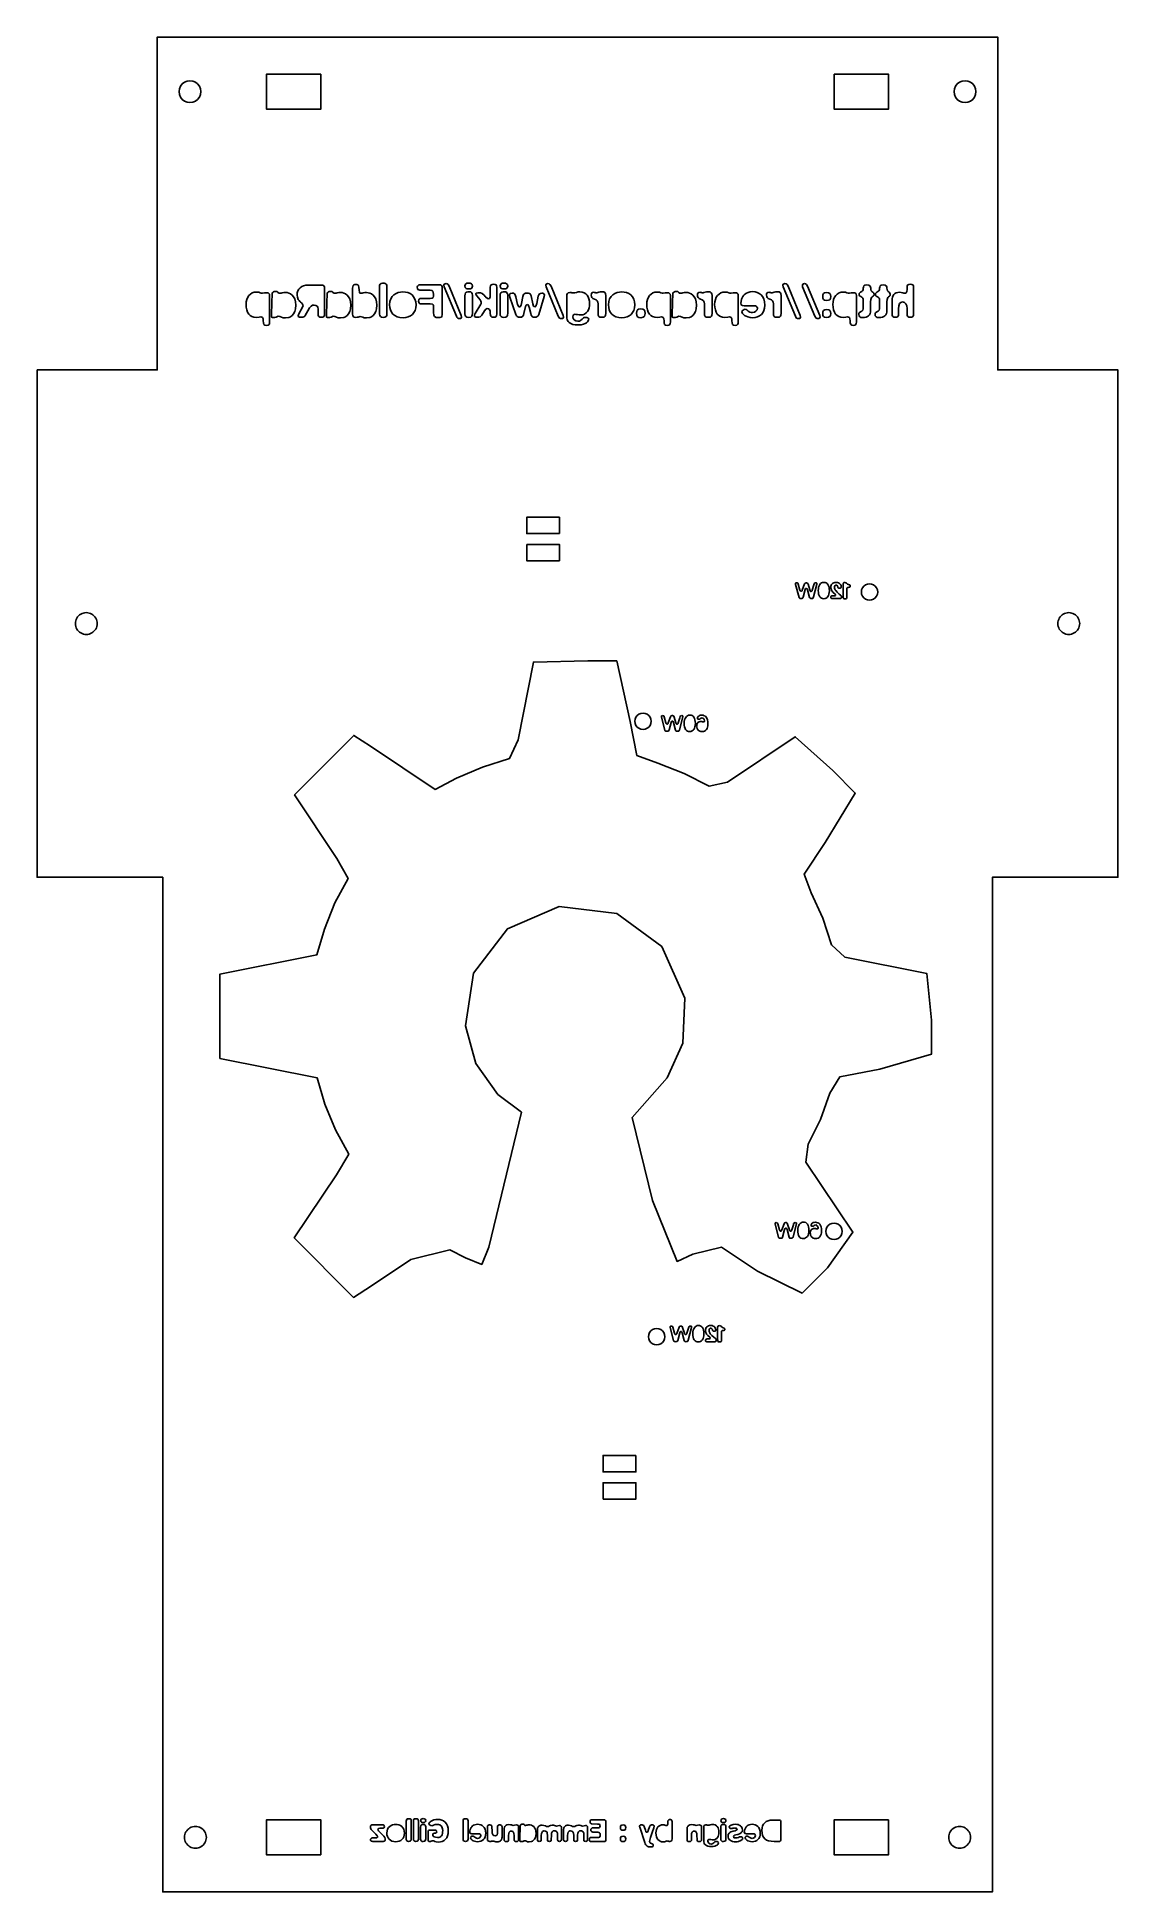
# Model space of a CAD drawing. Header units: metres. Extents: x -273 to -75, y -1504 to -1164.
import ezdxf

# ---------------------------------------------------------------- set-up
doc = ezdxf.new("R2010")
doc.units = ezdxf.units.M

msp = doc.modelspace()

# ---------------------------------------------------------------- linework, layer by layer
at = {"layer": 'COMPONENT0'}
for p, q in [((-211.81, -1491.49, 0), (-211.83, -1491.63, 0)), ((-211.83, -1491.63, 0), (-211.82, -1491.86, 0)), ((-211.82, -1491.86, 0), (-211.77, -1492.03, 0)), ((-211.73, -1491.38, 0), (-211.81, -1491.49, 0)), ((-211.77, -1492.03, 0), (-211.69, -1492.15, 0)), ((-211.61, -1491.32, 0), (-211.73, -1491.38, 0)), ((-211.69, -1492.15, 0), (-211.58, -1492.28, 0)), ((-211.47, -1491.3, 0), (-211.61, -1491.32, 0)), ((-211.58, -1492.28, 0), (-210.86, -1492.99, 0)), ((-209.63, -1491.3, 0), (-211.47, -1491.3, 0)), ((-210.46, -1492.14, 0), (-210.44, -1492.05, 0)), ((-210.43, -1492.28, 0), (-210.46, -1492.14, 0)), ((-210.44, -1492.05, 0), (-210.36, -1491.98, 0)), ((-210.33, -1492.39, 0), (-210.43, -1492.28, 0)), ((-210.36, -1491.98, 0), (-210.09, -1491.94, 0)), ((-209.37, -1493.37, 0), (-210.33, -1492.39, 0)), ((-210.09, -1491.94, 0), (-209.65, -1491.94, 0)), ((-209.65, -1491.94, 0), (-209.53, -1491.92, 0)), ((-209.48, -1491.33, 0), (-209.63, -1491.3, 0)), ((-209.53, -1491.92, 0), (-209.41, -1491.87, 0)), ((-209.37, -1491.39, 0), (-209.48, -1491.33, 0)), ((-209.41, -1491.87, 0), (-209.32, -1491.77, 0)), ((-209.31, -1491.49, 0), (-209.37, -1491.39, 0)), ((-209.32, -1491.77, 0), (-209.29, -1491.62, 0)), ((-209.29, -1491.62, 0), (-209.31, -1491.49, 0)), ((-208.79, -1492.41, 0), (-208.83, -1492.81, 0)), ((-208.68, -1492.07, 0), (-208.79, -1492.41, 0)), ((-208.52, -1491.8, 0), (-208.68, -1492.07, 0)), ((-208.3, -1491.58, 0), (-208.52, -1491.8, 0)), ((-208.06, -1491.43, 0), (-208.3, -1491.58, 0)), ((-207.78, -1491.32, 0), (-208.06, -1491.43, 0)), ((-207.5, -1491.26, 0), (-207.78, -1491.32, 0)), ((-207.21, -1491.24, 0), (-207.5, -1491.26, 0)), ((-206.91, -1491.26, 0), (-207.21, -1491.24, 0)), ((-206.61, -1491.33, 0), (-206.91, -1491.26, 0)), ((-206.34, -1491.45, 0), (-206.61, -1491.33, 0)), ((-206.1, -1491.62, 0), (-206.34, -1491.45, 0)), ((-205.9, -1491.84, 0), (-206.1, -1491.62, 0)), ((-205.74, -1492.11, 0), (-205.9, -1491.84, 0)), ((-205.64, -1492.44, 0), (-205.74, -1492.11, 0)), ((-205.61, -1492.82, 0), (-205.64, -1492.44, 0)), ((-205.25, -1490.43, 0), (-205.28, -1490.62, 0)), ((-205.28, -1490.62, 0), (-205.28, -1493.97, 0)), ((-205.18, -1490.29, 0), (-205.25, -1490.43, 0)), ((-205.07, -1490.21, 0), (-205.18, -1490.29, 0)), ((-204.9, -1490.18, 0), (-205.07, -1490.21, 0)), ((-204.71, -1490.18, 0), (-204.9, -1490.18, 0)), ((-204.57, -1490.21, 0), (-204.71, -1490.18, 0)), ((-204.46, -1490.29, 0), (-204.57, -1490.21, 0)), ((-204.38, -1490.41, 0), (-204.46, -1490.29, 0)), ((-204.36, -1490.56, 0), (-204.38, -1490.41, 0)), ((-204.36, -1493.91, 0), (-204.36, -1490.56, 0)), ((-203.94, -1490.43, 0), (-203.96, -1490.62, 0)), ((-203.96, -1490.62, 0), (-203.96, -1493.97, 0)), ((-203.87, -1490.29, 0), (-203.94, -1490.43, 0)), ((-203.75, -1490.21, 0), (-203.87, -1490.29, 0)), ((-203.59, -1490.18, 0), (-203.75, -1490.21, 0)), ((-203.4, -1490.18, 0), (-203.59, -1490.18, 0)), ((-203.26, -1490.21, 0), (-203.4, -1490.18, 0)), ((-203.14, -1490.29, 0), (-203.26, -1490.21, 0)), ((-203.07, -1490.41, 0), (-203.14, -1490.29, 0)), ((-203.05, -1490.56, 0), (-203.07, -1490.41, 0)), ((-203.05, -1493.91, 0), (-203.05, -1490.56, 0)), ((-202.62, -1491.51, 0), (-202.64, -1491.74, 0)), ((-202.64, -1491.74, 0), (-202.64, -1493.93, 0)), ((-202.61, -1490.37, 0), (-202.63, -1490.51, 0)), ((-202.63, -1490.51, 0), (-202.6, -1490.69, 0)), ((-202.55, -1491.35, 0), (-202.62, -1491.51, 0)), ((-202.53, -1490.26, 0), (-202.61, -1490.37, 0)), ((-202.6, -1490.69, 0), (-202.49, -1490.81, 0)), ((-202.43, -1491.25, 0), (-202.55, -1491.35, 0)), ((-202.38, -1490.18, 0), (-202.53, -1490.26, 0)), ((-202.49, -1490.81, 0), (-202.34, -1490.86, 0)), ((-202.27, -1491.22, 0), (-202.43, -1491.25, 0)), ((-202.16, -1490.16, 0), (-202.38, -1490.18, 0)), ((-202.34, -1490.86, 0), (-202.16, -1490.88, 0)), ((-202.06, -1491.22, 0), (-202.27, -1491.22, 0)), ((-201.99, -1490.18, 0), (-202.16, -1490.16, 0)), ((-202.16, -1490.88, 0), (-201.94, -1490.86, 0)), ((-201.91, -1491.25, 0), (-202.06, -1491.22, 0)), ((-201.84, -1490.24, 0), (-201.99, -1490.18, 0)), ((-201.94, -1490.86, 0), (-201.8, -1490.78, 0)), ((-201.8, -1491.34, 0), (-201.91, -1491.25, 0)), ((-201.74, -1490.35, 0), (-201.84, -1490.24, 0)), ((-201.8, -1490.78, 0), (-201.73, -1490.67, 0)), ((-201.73, -1491.47, 0), (-201.8, -1491.34, 0)), ((-201.71, -1490.53, 0), (-201.74, -1490.35, 0)), ((-201.73, -1490.67, 0), (-201.71, -1490.53, 0)), ((-201.71, -1491.64, 0), (-201.73, -1491.47, 0)), ((-201.71, -1493.84, 0), (-201.71, -1491.64, 0)), ((-201.25, -1492.48, 0), (-201.27, -1492.65, 0)), ((-201.19, -1492.37, 0), (-201.25, -1492.48, 0)), ((-201.09, -1492.3, 0), (-201.19, -1492.37, 0)), ((-201.1, -1491.01, 0), (-201.12, -1491.1, 0)), ((-201.12, -1491.1, 0), (-201.11, -1491.18, 0)), ((-201.11, -1491.18, 0), (-201.06, -1491.25, 0)), ((-201.02, -1490.9, 0), (-201.1, -1491.01, 0)), ((-200.95, -1492.27, 0), (-201.09, -1492.3, 0)), ((-201.06, -1491.25, 0), (-200.92, -1491.36, 0)), ((-200.89, -1490.77, 0), (-201.02, -1490.9, 0)), ((-200.07, -1492.27, 0), (-200.95, -1492.27, 0)), ((-200.92, -1491.36, 0), (-200.75, -1491.43, 0)), ((-200.71, -1490.64, 0), (-200.89, -1490.77, 0)), ((-200.75, -1491.43, 0), (-200.6, -1491.46, 0)), ((-200.48, -1490.51, 0), (-200.71, -1490.64, 0)), ((-200.6, -1491.46, 0), (-200.43, -1491.42, 0)), ((-200.2, -1490.41, 0), (-200.48, -1490.51, 0)), ((-200.43, -1491.42, 0), (-200.26, -1491.35, 0)), ((-200.26, -1491.35, 0), (-200, -1491.27, 0)), ((-199.87, -1490.34, 0), (-200.2, -1490.41, 0)), ((-199.91, -1492.29, 0), (-200.07, -1492.27, 0)), ((-200, -1491.27, 0), (-199.59, -1491.24, 0)), ((-199.79, -1492.35, 0), (-199.91, -1492.29, 0)), ((-199.49, -1490.31, 0), (-199.87, -1490.34, 0)), ((-199.72, -1492.44, 0), (-199.79, -1492.35, 0)), ((-199.69, -1492.57, 0), (-199.72, -1492.44, 0)), ((-199.72, -1492.69, 0), (-199.69, -1492.57, 0)), ((-199.59, -1491.24, 0), (-199.38, -1491.25, 0)), ((-199.13, -1490.34, 0), (-199.49, -1490.31, 0)), ((-199.38, -1491.25, 0), (-199.19, -1491.29, 0)), ((-199.19, -1491.29, 0), (-199.02, -1491.37, 0)), ((-198.78, -1490.43, 0), (-199.13, -1490.34, 0)), ((-199.02, -1491.37, 0), (-198.88, -1491.48, 0)), ((-198.88, -1491.48, 0), (-198.76, -1491.64, 0)), ((-198.45, -1490.59, 0), (-198.78, -1490.43, 0)), ((-198.76, -1491.64, 0), (-198.67, -1491.83, 0)), ((-198.67, -1491.83, 0), (-198.61, -1492.06, 0)), ((-198.61, -1492.06, 0), (-198.6, -1492.34, 0)), ((-198.6, -1492.34, 0), (-198.61, -1492.65, 0)), ((-198.16, -1490.81, 0), (-198.45, -1490.59, 0)), ((-197.92, -1491.1, 0), (-198.16, -1490.81, 0)), ((-197.73, -1491.46, 0), (-197.92, -1491.1, 0)), ((-197.61, -1491.89, 0), (-197.73, -1491.46, 0)), ((-197.57, -1492.39, 0), (-197.61, -1491.89, 0)), ((-197.61, -1492.88, 0), (-197.57, -1492.39, 0)), ((-194.85, -1490.43, 0), (-194.87, -1490.62, 0)), ((-194.87, -1490.62, 0), (-194.87, -1493.97, 0)), ((-194.78, -1490.29, 0), (-194.85, -1490.43, 0)), ((-194.66, -1490.21, 0), (-194.78, -1490.29, 0)), ((-194.5, -1490.18, 0), (-194.66, -1490.21, 0)), ((-194.31, -1490.18, 0), (-194.5, -1490.18, 0)), ((-194.17, -1490.21, 0), (-194.31, -1490.18, 0)), ((-194.05, -1490.29, 0), (-194.17, -1490.21, 0)), ((-193.98, -1490.41, 0), (-194.05, -1490.29, 0)), ((-193.96, -1490.56, 0), (-193.98, -1490.41, 0)), ((-193.96, -1493.91, 0), (-193.96, -1490.56, 0)), ((-193.62, -1492.41, 0), (-193.64, -1492.59, 0)), ((-193.64, -1492.59, 0), (-193.61, -1492.76, 0)), ((-193.55, -1492.13, 0), (-193.62, -1492.41, 0)), ((-193.39, -1491.81, 0), (-193.55, -1492.13, 0)), ((-193.28, -1491.66, 0), (-193.39, -1491.81, 0)), ((-193.13, -1491.51, 0), (-193.28, -1491.66, 0)), ((-192.96, -1491.39, 0), (-193.13, -1491.51, 0)), ((-192.74, -1491.29, 0), (-192.96, -1491.39, 0)), ((-192.49, -1491.23, 0), (-192.74, -1491.29, 0)), ((-192.19, -1491.21, 0), (-192.49, -1491.23, 0)), ((-191.91, -1491.23, 0), (-192.19, -1491.21, 0)), ((-191.64, -1491.3, 0), (-191.91, -1491.23, 0)), ((-191.39, -1491.42, 0), (-191.64, -1491.3, 0)), ((-191.17, -1491.59, 0), (-191.39, -1491.42, 0)), ((-190.98, -1491.81, 0), (-191.17, -1491.59, 0)), ((-190.83, -1492.1, 0), (-190.98, -1491.81, 0)), ((-190.74, -1492.45, 0), (-190.83, -1492.1, 0)), ((-190.71, -1492.86, 0), (-190.74, -1492.45, 0)), ((-190.38, -1491.53, 0), (-190.4, -1491.69, 0)), ((-190.4, -1491.69, 0), (-190.4, -1494.01, 0)), ((-190.31, -1491.42, 0), (-190.38, -1491.53, 0)), ((-190.21, -1491.35, 0), (-190.31, -1491.42, 0)), ((-190.07, -1491.33, 0), (-190.21, -1491.35, 0)), ((-189.94, -1491.33, 0), (-190.07, -1491.33, 0)), ((-189.78, -1491.35, 0), (-189.94, -1491.33, 0)), ((-189.67, -1491.41, 0), (-189.78, -1491.35, 0)), ((-189.6, -1491.51, 0), (-189.67, -1491.41, 0)), ((-189.57, -1491.66, 0), (-189.6, -1491.51, 0)), ((-189.55, -1492.46, 0), (-189.57, -1491.66, 0)), ((-189.52, -1492.83, 0), (-189.55, -1492.46, 0)), ((-188.53, -1492.55, 0), (-188.56, -1492.89, 0)), ((-188.53, -1491.51, 0), (-188.55, -1491.66, 0)), ((-188.55, -1491.66, 0), (-188.53, -1492.55, 0)), ((-188.46, -1491.41, 0), (-188.53, -1491.51, 0)), ((-188.35, -1491.35, 0), (-188.46, -1491.41, 0)), ((-188.23, -1491.33, 0), (-188.35, -1491.35, 0)), ((-188.04, -1491.33, 0), (-188.23, -1491.33, 0)), ((-187.92, -1491.35, 0), (-188.04, -1491.33, 0)), ((-187.82, -1491.41, 0), (-187.92, -1491.35, 0)), ((-187.76, -1491.52, 0), (-187.82, -1491.41, 0)), ((-187.73, -1491.66, 0), (-187.76, -1491.52, 0)), ((-187.73, -1493.56, 0), (-187.73, -1491.66, 0)), ((-187.33, -1491.95, 0), (-187.35, -1492.19, 0)), ((-187.35, -1492.19, 0), (-187.35, -1494.02, 0)), ((-187.29, -1491.75, 0), (-187.33, -1491.95, 0)), ((-187.21, -1491.59, 0), (-187.29, -1491.75, 0)), ((-187.11, -1491.47, 0), (-187.21, -1491.59, 0)), ((-186.97, -1491.37, 0), (-187.11, -1491.47, 0)), ((-186.82, -1491.31, 0), (-186.97, -1491.37, 0)), ((-186.46, -1491.25, 0), (-186.82, -1491.31, 0)), ((-186.2, -1491.28, 0), (-186.46, -1491.25, 0)), ((-186.41, -1492.64, 0), (-186.25, -1492.49, 0)), ((-186.25, -1492.49, 0), (-186.03, -1492.44, 0)), ((-186.01, -1491.33, 0), (-186.2, -1491.28, 0)), ((-186.03, -1492.44, 0), (-185.81, -1492.49, 0)), ((-185.86, -1491.38, 0), (-186.01, -1491.33, 0)), ((-185.67, -1491.4, 0), (-185.86, -1491.38, 0)), ((-185.81, -1492.49, 0), (-185.72, -1492.56, 0)), ((-185.72, -1492.56, 0), (-185.65, -1492.65, 0)), ((-185.42, -1491.36, 0), (-185.67, -1491.4, 0)), ((-185.1, -1491.32, 0), (-185.42, -1491.36, 0)), ((-184.92, -1491.34, 0), (-185.1, -1491.32, 0)), ((-184.79, -1491.41, 0), (-184.92, -1491.34, 0)), ((-184.72, -1491.51, 0), (-184.79, -1491.41, 0)), ((-184.69, -1491.66, 0), (-184.72, -1491.51, 0)), ((-184.69, -1493.98, 0), (-184.69, -1491.66, 0)), ((-184.38, -1491.37, 0), (-184.45, -1493.98, 0)), ((-184.29, -1491.3, 0), (-184.38, -1491.37, 0)), ((-184.2, -1491.23, 0), (-184.29, -1491.3, 0)), ((-184.13, -1491.19, 0), (-184.2, -1491.23, 0)), ((-183.88, -1491.19, 0), (-184.13, -1491.19, 0)), ((-183.79, -1491.21, 0), (-183.88, -1491.19, 0)), ((-183.68, -1491.26, 0), (-183.79, -1491.21, 0)), ((-183.63, -1491.3, 0), (-183.68, -1491.26, 0)), ((-183.59, -1491.39, 0), (-183.63, -1491.3, 0)), ((-183.53, -1491.4, 0), (-183.59, -1491.39, 0)), ((-183.43, -1491.41, 0), (-183.53, -1491.4, 0)), ((-183.28, -1491.39, 0), (-183.43, -1491.41, 0)), ((-183.14, -1491.36, 0), (-183.28, -1491.39, 0)), ((-182.97, -1491.33, 0), (-183.14, -1491.36, 0)), ((-182.75, -1491.32, 0), (-182.97, -1491.33, 0)), ((-182.55, -1491.33, 0), (-182.75, -1491.32, 0)), ((-182.34, -1491.38, 0), (-182.55, -1491.33, 0)), ((-182.13, -1491.48, 0), (-182.34, -1491.38, 0)), ((-181.93, -1491.63, 0), (-182.13, -1491.48, 0)), ((-181.76, -1491.83, 0), (-181.93, -1491.63, 0)), ((-181.62, -1492.1, 0), (-181.76, -1491.83, 0)), ((-181.52, -1492.45, 0), (-181.62, -1492.1, 0)), ((-181.49, -1492.88, 0), (-181.52, -1492.45, 0)), ((-181.2, -1491.85, 0), (-181.25, -1492.22, 0)), ((-181.25, -1492.22, 0), (-181.25, -1494.04, 0)), ((-181.13, -1491.7, 0), (-181.2, -1491.85, 0)), ((-181.04, -1491.58, 0), (-181.13, -1491.7, 0)), ((-180.92, -1491.49, 0), (-181.04, -1491.58, 0)), ((-180.77, -1491.42, 0), (-180.92, -1491.49, 0)), ((-180.59, -1491.38, 0), (-180.77, -1491.42, 0)), ((-180.37, -1491.36, 0), (-180.59, -1491.38, 0)), ((-180.39, -1492.62, 0), (-180.31, -1492.52, 0)), ((-180.04, -1491.4, 0), (-180.37, -1491.36, 0)), ((-180.31, -1492.52, 0), (-180.22, -1492.45, 0)), ((-180.22, -1492.45, 0), (-180.1, -1492.41, 0)), ((-180.1, -1492.41, 0), (-179.98, -1492.4, 0)), ((-179.79, -1491.5, 0), (-180.04, -1491.4, 0)), ((-179.98, -1492.4, 0), (-179.74, -1492.45, 0)), ((-179.59, -1491.59, 0), (-179.79, -1491.5, 0)), ((-179.74, -1492.45, 0), (-179.55, -1492.6, 0)), ((-179.41, -1491.63, 0), (-179.59, -1491.59, 0)), ((-179.55, -1492.6, 0), (-179.48, -1492.71, 0)), ((-179.22, -1491.59, 0), (-179.41, -1491.63, 0)), ((-179.04, -1491.5, 0), (-179.22, -1491.59, 0)), ((-178.83, -1491.4, 0), (-179.04, -1491.5, 0)), ((-178.54, -1491.36, 0), (-178.83, -1491.4, 0)), ((-178.65, -1492.83, 0), (-178.54, -1492.59, 0)), ((-178.32, -1491.39, 0), (-178.54, -1491.36, 0)), ((-178.54, -1492.59, 0), (-178.47, -1492.5, 0)), ((-178.47, -1492.5, 0), (-178.37, -1492.43, 0)), ((-178.37, -1492.43, 0), (-178.12, -1492.38, 0)), ((-178.13, -1491.44, 0), (-178.32, -1491.39, 0)), ((-177.95, -1491.49, 0), (-178.13, -1491.44, 0)), ((-178.12, -1492.38, 0), (-177.99, -1492.4, 0)), ((-177.99, -1492.4, 0), (-177.87, -1492.44, 0)), ((-177.77, -1491.52, 0), (-177.95, -1491.49, 0)), ((-177.87, -1492.44, 0), (-177.77, -1492.51, 0)), ((-177.51, -1491.47, 0), (-177.77, -1491.52, 0)), ((-177.77, -1492.51, 0), (-177.68, -1492.6, 0)), ((-177.22, -1491.43, 0), (-177.51, -1491.47, 0)), ((-177.06, -1491.45, 0), (-177.22, -1491.43, 0)), ((-176.94, -1491.52, 0), (-177.06, -1491.45, 0)), ((-176.87, -1491.62, 0), (-176.94, -1491.52, 0)), ((-176.84, -1491.75, 0), (-176.87, -1491.62, 0)), ((-176.84, -1494, 0), (-176.84, -1491.75, 0)), ((-176.39, -1491.85, 0), (-176.45, -1492.22, 0)), ((-176.45, -1492.22, 0), (-176.45, -1494.04, 0)), ((-176.33, -1491.7, 0), (-176.39, -1491.85, 0)), ((-176.24, -1491.58, 0), (-176.33, -1491.7, 0)), ((-176.11, -1491.49, 0), (-176.24, -1491.58, 0)), ((-175.96, -1491.42, 0), (-176.11, -1491.49, 0)), ((-175.78, -1491.38, 0), (-175.96, -1491.42, 0)), ((-175.57, -1491.36, 0), (-175.78, -1491.38, 0)), ((-175.59, -1492.62, 0), (-175.51, -1492.52, 0)), ((-175.23, -1491.4, 0), (-175.57, -1491.36, 0)), ((-175.51, -1492.52, 0), (-175.41, -1492.45, 0)), ((-175.41, -1492.45, 0), (-175.3, -1492.41, 0)), ((-175.3, -1492.41, 0), (-175.17, -1492.4, 0)), ((-174.98, -1491.5, 0), (-175.23, -1491.4, 0)), ((-175.17, -1492.4, 0), (-174.93, -1492.45, 0)), ((-174.79, -1491.59, 0), (-174.98, -1491.5, 0)), ((-174.93, -1492.45, 0), (-174.75, -1492.6, 0)), ((-174.61, -1491.63, 0), (-174.79, -1491.59, 0)), ((-174.75, -1492.6, 0), (-174.67, -1492.71, 0)), ((-174.41, -1491.59, 0), (-174.61, -1491.63, 0)), ((-174.23, -1491.5, 0), (-174.41, -1491.59, 0)), ((-174.02, -1491.4, 0), (-174.23, -1491.5, 0)), ((-173.74, -1491.36, 0), (-174.02, -1491.4, 0)), ((-173.84, -1492.83, 0), (-173.74, -1492.59, 0)), ((-173.51, -1491.39, 0), (-173.74, -1491.36, 0)), ((-173.74, -1492.59, 0), (-173.66, -1492.5, 0)), ((-173.66, -1492.5, 0), (-173.56, -1492.43, 0)), ((-173.56, -1492.43, 0), (-173.32, -1492.38, 0)), ((-173.32, -1491.44, 0), (-173.51, -1491.39, 0)), ((-173.14, -1491.49, 0), (-173.32, -1491.44, 0)), ((-173.32, -1492.38, 0), (-173.18, -1492.4, 0)), ((-173.18, -1492.4, 0), (-173.06, -1492.44, 0)), ((-172.96, -1491.52, 0), (-173.14, -1491.49, 0)), ((-173.06, -1492.44, 0), (-172.96, -1492.51, 0)), ((-172.7, -1491.47, 0), (-172.96, -1491.52, 0)), ((-172.96, -1492.51, 0), (-172.88, -1492.6, 0)), ((-172.41, -1491.43, 0), (-172.7, -1491.47, 0)), ((-172.25, -1491.45, 0), (-172.41, -1491.43, 0)), ((-172.13, -1491.52, 0), (-172.25, -1491.45, 0)), ((-172.06, -1491.62, 0), (-172.13, -1491.52, 0)), ((-172.04, -1491.75, 0), (-172.06, -1491.62, 0)), ((-172.04, -1494, 0), (-172.04, -1491.75, 0)), ((-171.56, -1490.56, 0), (-171.58, -1490.7, 0)), ((-171.58, -1490.7, 0), (-171.56, -1490.85, 0)), ((-171.49, -1490.46, 0), (-171.56, -1490.56, 0)), ((-171.56, -1490.85, 0), (-171.51, -1490.99, 0)), ((-171.51, -1490.99, 0), (-171.41, -1491.09, 0)), ((-171.38, -1490.4, 0), (-171.49, -1490.46, 0)), ((-171.43, -1492.11, 0), (-171.45, -1492.26, 0)), ((-171.45, -1492.26, 0), (-171.43, -1492.4, 0)), ((-171.35, -1491.97, 0), (-171.43, -1492.11, 0)), ((-171.43, -1492.4, 0), (-171.35, -1492.52, 0)), ((-171.41, -1491.09, 0), (-171.26, -1491.12, 0)), ((-171.23, -1490.39, 0), (-171.38, -1490.4, 0)), ((-171.24, -1491.88, 0), (-171.35, -1491.97, 0)), ((-171.35, -1492.52, 0), (-171.24, -1492.61, 0)), ((-171.26, -1491.12, 0), (-170.24, -1491.15, 0)), ((-171.08, -1491.85, 0), (-171.24, -1491.88, 0)), ((-169.04, -1490.39, 0), (-171.23, -1490.39, 0)), ((-170.19, -1491.87, 0), (-171.08, -1491.85, 0)), ((-170.24, -1491.15, 0), (-170.05, -1491.16, 0)), ((-170, -1491.85, 0), (-170.19, -1491.87, 0)), ((-170.05, -1491.16, 0), (-169.9, -1491.21, 0)), ((-169.86, -1491.79, 0), (-170, -1491.85, 0)), ((-169.9, -1491.21, 0), (-169.8, -1491.31, 0)), ((-169.78, -1491.67, 0), (-169.86, -1491.79, 0)), ((-169.8, -1491.31, 0), (-169.75, -1491.49, 0)), ((-169.75, -1491.49, 0), (-169.78, -1491.67, 0)), ((-168.9, -1490.41, 0), (-169.04, -1490.39, 0)), ((-168.79, -1490.48, 0), (-168.9, -1490.41, 0)), ((-168.73, -1490.6, 0), (-168.79, -1490.48, 0)), ((-168.7, -1490.77, 0), (-168.73, -1490.6, 0)), ((-168.7, -1493.95, 0), (-168.7, -1490.77, 0)), ((-166.02, -1491.6, 0), (-166.04, -1491.81, 0)), ((-166.04, -1491.81, 0), (-166.02, -1492.02, 0)), ((-165.95, -1491.44, 0), (-166.02, -1491.6, 0)), ((-166.02, -1492.02, 0), (-165.95, -1492.17, 0)), ((-165.8, -1491.35, 0), (-165.95, -1491.44, 0)), ((-165.95, -1492.17, 0), (-165.8, -1492.26, 0)), ((-165.56, -1491.32, 0), (-165.8, -1491.35, 0)), ((-165.8, -1492.26, 0), (-165.56, -1492.29, 0)), ((-165.31, -1491.35, 0), (-165.56, -1491.32, 0)), ((-165.56, -1492.29, 0), (-165.33, -1492.27, 0)), ((-165.33, -1492.27, 0), (-165.18, -1492.2, 0)), ((-165.16, -1491.44, 0), (-165.31, -1491.35, 0)), ((-165.18, -1492.2, 0), (-165.09, -1492.06, 0)), ((-165.09, -1491.6, 0), (-165.16, -1491.44, 0)), ((-165.07, -1491.81, 0), (-165.09, -1491.6, 0)), ((-165.09, -1492.06, 0), (-165.07, -1491.81, 0)), ((-162.51, -1491.45, 0), (-162.53, -1491.53, 0)), ((-162.53, -1491.53, 0), (-162.52, -1491.64, 0)), ((-162.52, -1491.64, 0), (-162.5, -1491.71, 0)), ((-162.45, -1491.38, 0), (-162.51, -1491.45, 0)), ((-162.5, -1491.71, 0), (-161.58, -1494.53, 0)), ((-162.37, -1491.33, 0), (-162.45, -1491.38, 0)), ((-162.27, -1491.32, 0), (-162.37, -1491.33, 0)), ((-162.07, -1491.32, 0), (-162.27, -1491.32, 0)), ((-161.92, -1491.34, 0), (-162.07, -1491.32, 0)), ((-161.8, -1491.39, 0), (-161.92, -1491.34, 0)), ((-161.72, -1491.49, 0), (-161.8, -1491.39, 0)), ((-161.66, -1491.62, 0), (-161.72, -1491.49, 0)), ((-161.45, -1492.31, 0), (-161.66, -1491.62, 0)), ((-161.36, -1492.55, 0), (-161.45, -1492.31, 0)), ((-161.3, -1492.63, 0), (-161.36, -1492.55, 0)), ((-161.06, -1492.6, 0), (-161.14, -1492.64, 0)), ((-160.98, -1492.5, 0), (-161.06, -1492.6, 0)), ((-160.93, -1492.32, 0), (-160.98, -1492.5, 0)), ((-160.72, -1491.69, 0), (-160.93, -1492.32, 0)), ((-160.66, -1491.53, 0), (-160.72, -1491.69, 0)), ((-160.58, -1491.41, 0), (-160.66, -1491.53, 0)), ((-160.48, -1491.34, 0), (-160.58, -1491.41, 0)), ((-160.34, -1491.32, 0), (-160.48, -1491.34, 0)), ((-160.13, -1491.32, 0), (-160.34, -1491.32, 0)), ((-160.32, -1493.07, 0), (-160.14, -1492.51, 0)), ((-160.14, -1492.51, 0), (-159.99, -1492.06, 0)), ((-160.01, -1491.33, 0), (-160.13, -1491.32, 0)), ((-159.91, -1491.4, 0), (-160.01, -1491.33, 0)), ((-159.99, -1492.06, 0), (-159.92, -1491.84, 0)), ((-159.92, -1491.84, 0), (-159.87, -1491.56, 0)), ((-159.87, -1491.56, 0), (-159.91, -1491.4, 0)), ((-159.51, -1492.44, 0), (-159.53, -1492.78, 0)), ((-159.44, -1492.15, 0), (-159.51, -1492.44, 0)), ((-159.32, -1491.89, 0), (-159.44, -1492.15, 0)), ((-159.17, -1491.69, 0), (-159.32, -1491.89, 0)), ((-158.99, -1491.53, 0), (-159.17, -1491.69, 0)), ((-158.78, -1491.41, 0), (-158.99, -1491.53, 0)), ((-158.53, -1491.33, 0), (-158.78, -1491.41, 0)), ((-158.27, -1491.31, 0), (-158.53, -1491.33, 0)), ((-158.05, -1491.33, 0), (-158.27, -1491.31, 0)), ((-157.88, -1491.37, 0), (-158.05, -1491.33, 0)), ((-157.73, -1491.42, 0), (-157.88, -1491.37, 0)), ((-157.59, -1491.44, 0), (-157.73, -1491.42, 0)), ((-157.49, -1491.41, 0), (-157.59, -1491.44, 0)), ((-157.41, -1491.32, 0), (-157.49, -1491.41, 0)), ((-157.36, -1491.21, 0), (-157.41, -1491.32, 0)), ((-157.35, -1491.09, 0), (-157.36, -1491.21, 0)), ((-157.33, -1490.54, 0), (-157.35, -1490.7, 0)), ((-157.35, -1490.7, 0), (-157.35, -1491.09, 0)), ((-157.26, -1490.42, 0), (-157.33, -1490.54, 0)), ((-157.17, -1490.36, 0), (-157.26, -1490.42, 0)), ((-157.06, -1490.34, 0), (-157.17, -1490.36, 0)), ((-156.87, -1490.34, 0), (-157.06, -1490.34, 0)), ((-156.74, -1490.36, 0), (-156.87, -1490.34, 0)), ((-156.65, -1490.44, 0), (-156.74, -1490.36, 0)), ((-156.59, -1490.56, 0), (-156.65, -1490.44, 0)), ((-156.57, -1490.7, 0), (-156.59, -1490.56, 0)), ((-156.57, -1493.88, 0), (-156.57, -1490.7, 0)), ((-153.83, -1491.95, 0), (-153.84, -1492.19, 0)), ((-153.84, -1492.19, 0), (-153.84, -1494.02, 0)), ((-153.78, -1491.75, 0), (-153.83, -1491.95, 0)), ((-153.7, -1491.59, 0), (-153.78, -1491.75, 0)), ((-153.6, -1491.47, 0), (-153.7, -1491.59, 0)), ((-153.47, -1491.37, 0), (-153.6, -1491.47, 0)), ((-153.31, -1491.31, 0), (-153.47, -1491.37, 0)), ((-152.95, -1491.25, 0), (-153.31, -1491.31, 0)), ((-152.69, -1491.28, 0), (-152.95, -1491.25, 0)), ((-152.9, -1492.64, 0), (-152.74, -1492.49, 0)), ((-152.74, -1492.49, 0), (-152.52, -1492.44, 0)), ((-152.5, -1491.33, 0), (-152.69, -1491.28, 0)), ((-152.52, -1492.44, 0), (-152.3, -1492.49, 0)), ((-152.35, -1491.38, 0), (-152.5, -1491.33, 0)), ((-152.16, -1491.4, 0), (-152.35, -1491.38, 0)), ((-152.3, -1492.49, 0), (-152.21, -1492.56, 0)), ((-152.21, -1492.56, 0), (-152.14, -1492.65, 0)), ((-151.91, -1491.36, 0), (-152.16, -1491.4, 0)), ((-151.59, -1491.32, 0), (-151.91, -1491.36, 0)), ((-151.41, -1491.34, 0), (-151.59, -1491.32, 0)), ((-151.28, -1491.41, 0), (-151.41, -1491.34, 0)), ((-151.21, -1491.51, 0), (-151.28, -1491.41, 0)), ((-151.18, -1491.66, 0), (-151.21, -1491.51, 0)), ((-151.18, -1493.98, 0), (-151.18, -1491.66, 0)), ((-150.75, -1491.57, 0), (-150.77, -1491.84, 0)), ((-150.77, -1491.84, 0), (-150.77, -1494.16, 0)), ((-150.69, -1491.42, 0), (-150.75, -1491.57, 0)), ((-150.58, -1491.34, 0), (-150.69, -1491.42, 0)), ((-150.39, -1491.31, 0), (-150.58, -1491.34, 0)), ((-150.24, -1491.32, 0), (-150.39, -1491.31, 0)), ((-150.13, -1491.34, 0), (-150.24, -1491.32, 0)), ((-150.03, -1491.36, 0), (-150.13, -1491.34, 0)), ((-149.92, -1491.37, 0), (-150.03, -1491.36, 0)), ((-149.77, -1491.35, 0), (-149.92, -1491.37, 0)), ((-149.59, -1491.3, 0), (-149.77, -1491.35, 0)), ((-149.38, -1491.25, 0), (-149.59, -1491.3, 0)), ((-149.17, -1491.23, 0), (-149.38, -1491.25, 0)), ((-148.9, -1491.26, 0), (-149.17, -1491.23, 0)), ((-148.66, -1491.33, 0), (-148.9, -1491.26, 0)), ((-148.46, -1491.46, 0), (-148.66, -1491.33, 0)), ((-148.29, -1491.63, 0), (-148.46, -1491.46, 0)), ((-148.16, -1491.83, 0), (-148.29, -1491.63, 0)), ((-148.06, -1492.08, 0), (-148.16, -1491.83, 0)), ((-148, -1492.36, 0), (-148.06, -1492.08, 0)), ((-147.98, -1492.66, 0), (-148, -1492.36, 0)), ((-147.62, -1491.51, 0), (-147.65, -1491.74, 0)), ((-147.65, -1491.74, 0), (-147.65, -1493.93, 0)), ((-147.61, -1490.37, 0), (-147.64, -1490.51, 0)), ((-147.64, -1490.51, 0), (-147.6, -1490.69, 0)), ((-147.55, -1491.35, 0), (-147.62, -1491.51, 0)), ((-147.53, -1490.26, 0), (-147.61, -1490.37, 0)), ((-147.6, -1490.69, 0), (-147.5, -1490.81, 0)), ((-147.44, -1491.25, 0), (-147.55, -1491.35, 0)), ((-147.39, -1490.18, 0), (-147.53, -1490.26, 0)), ((-147.5, -1490.81, 0), (-147.35, -1490.86, 0)), ((-147.27, -1491.22, 0), (-147.44, -1491.25, 0)), ((-147.17, -1490.16, 0), (-147.39, -1490.18, 0)), ((-147.35, -1490.86, 0), (-147.17, -1490.88, 0)), ((-147.06, -1491.22, 0), (-147.27, -1491.22, 0)), ((-146.99, -1490.18, 0), (-147.17, -1490.16, 0)), ((-147.17, -1490.88, 0), (-146.95, -1490.86, 0)), ((-146.92, -1491.25, 0), (-147.06, -1491.22, 0)), ((-146.84, -1490.24, 0), (-146.99, -1490.18, 0)), ((-146.95, -1490.86, 0), (-146.81, -1490.78, 0)), ((-146.81, -1491.34, 0), (-146.92, -1491.25, 0)), ((-146.74, -1490.35, 0), (-146.84, -1490.24, 0)), ((-146.81, -1490.78, 0), (-146.74, -1490.67, 0)), ((-146.73, -1491.47, 0), (-146.81, -1491.34, 0)), ((-146.71, -1490.53, 0), (-146.74, -1490.35, 0)), ((-146.74, -1490.67, 0), (-146.71, -1490.53, 0)), ((-146.71, -1491.64, 0), (-146.73, -1491.47, 0)), ((-146.71, -1493.84, 0), (-146.71, -1491.64, 0)), ((-146.09, -1491.59, 0), (-146.11, -1491.67, 0)), ((-146.11, -1491.67, 0), (-146.08, -1491.8, 0)), ((-146.02, -1491.5, 0), (-146.09, -1491.59, 0)), ((-146.08, -1491.8, 0), (-145.99, -1491.9, 0)), ((-145.76, -1491.35, 0), (-146.02, -1491.5, 0)), ((-145.99, -1491.9, 0), (-145.87, -1491.97, 0)), ((-145.87, -1491.97, 0), (-145.75, -1492, 0)), ((-145.36, -1492.47, 0), (-145.8, -1492.6, 0)), ((-145.39, -1491.25, 0), (-145.76, -1491.35, 0)), ((-145.75, -1492, 0), (-145.59, -1491.98, 0)), ((-145.59, -1491.98, 0), (-145.45, -1491.94, 0)), ((-145.45, -1491.94, 0), (-145.29, -1491.9, 0)), ((-144.94, -1491.2, 0), (-145.39, -1491.25, 0)), ((-145.02, -1492.4, 0), (-145.36, -1492.47, 0)), ((-145.29, -1491.9, 0), (-145.11, -1491.88, 0)), ((-145.11, -1491.88, 0), (-145.05, -1491.89, 0)), ((-145.05, -1491.89, 0), (-144.97, -1491.89, 0)), ((-144.81, -1492.31, 0), (-145.02, -1492.4, 0)), ((-144.97, -1491.89, 0), (-144.77, -1491.94, 0)), ((-144.7, -1491.22, 0), (-144.94, -1491.2, 0)), ((-144.7, -1492.2, 0), (-144.81, -1492.31, 0)), ((-144.77, -1491.94, 0), (-144.69, -1491.98, 0)), ((-144.47, -1491.27, 0), (-144.7, -1491.22, 0)), ((-144.67, -1492.06, 0), (-144.7, -1492.2, 0)), ((-144.69, -1491.98, 0), (-144.67, -1492.06, 0)), ((-144.26, -1491.35, 0), (-144.47, -1491.27, 0)), ((-144.07, -1491.47, 0), (-144.26, -1491.35, 0)), ((-143.91, -1491.61, 0), (-144.07, -1491.47, 0)), ((-143.79, -1491.78, 0), (-143.91, -1491.61, 0)), ((-143.83, -1492.66, 0), (-143.75, -1492.53, 0)), ((-143.71, -1491.98, 0), (-143.79, -1491.78, 0)), ((-143.75, -1492.53, 0), (-143.7, -1492.38, 0)), ((-143.68, -1492.2, 0), (-143.71, -1491.98, 0)), ((-143.7, -1492.38, 0), (-143.68, -1492.2, 0)), ((-143.32, -1492.41, 0), (-143.34, -1492.59, 0)), ((-143.34, -1492.59, 0), (-143.31, -1492.76, 0)), ((-143.25, -1492.13, 0), (-143.32, -1492.41, 0)), ((-143.09, -1491.81, 0), (-143.25, -1492.13, 0)), ((-142.98, -1491.66, 0), (-143.09, -1491.81, 0)), ((-142.84, -1491.51, 0), (-142.98, -1491.66, 0)), ((-142.66, -1491.39, 0), (-142.84, -1491.51, 0)), ((-142.45, -1491.29, 0), (-142.66, -1491.39, 0)), ((-142.19, -1491.23, 0), (-142.45, -1491.29, 0)), ((-141.89, -1491.21, 0), (-142.19, -1491.23, 0)), ((-141.61, -1491.23, 0), (-141.89, -1491.21, 0)), ((-141.34, -1491.3, 0), (-141.61, -1491.23, 0)), ((-141.09, -1491.42, 0), (-141.34, -1491.3, 0)), ((-140.87, -1491.59, 0), (-141.09, -1491.42, 0)), ((-140.68, -1491.81, 0), (-140.87, -1491.59, 0)), ((-140.53, -1492.1, 0), (-140.68, -1491.81, 0)), ((-140.44, -1492.45, 0), (-140.53, -1492.1, 0)), ((-140.41, -1492.86, 0), (-140.44, -1492.45, 0)), ((-140.09, -1491.88, 0), (-140.12, -1492.3, 0)), ((-140.12, -1492.3, 0), (-140.09, -1492.81, 0)), ((-139.99, -1491.5, 0), (-140.09, -1491.88, 0)), ((-139.83, -1491.18, 0), (-139.99, -1491.5, 0)), ((-139.61, -1490.91, 0), (-139.83, -1491.18, 0)), ((-139.33, -1490.7, 0), (-139.61, -1490.91, 0)), ((-138.99, -1490.55, 0), (-139.33, -1490.7, 0)), ((-138.6, -1490.46, 0), (-138.99, -1490.55, 0)), ((-138.16, -1490.43, 0), (-138.6, -1490.46, 0)), ((-136.95, -1490.43, 0), (-138.16, -1490.43, 0)), ((-136.81, -1490.45, 0), (-136.95, -1490.43, 0)), ((-136.7, -1490.51, 0), (-136.81, -1490.45, 0)), ((-136.64, -1490.62, 0), (-136.7, -1490.51, 0)), ((-136.62, -1490.78, 0), (-136.64, -1490.62, 0)), ((-136.62, -1493.91, 0), (-136.62, -1490.78, 0)), ((-211.8, -1493.91, 0), (-211.82, -1494.04, 0)), ((-211.82, -1494.04, 0), (-211.8, -1494.17, 0)), ((-211.73, -1493.8, 0), (-211.8, -1493.91, 0)), ((-211.8, -1494.17, 0), (-211.72, -1494.27, 0)), ((-211.62, -1493.73, 0), (-211.73, -1493.8, 0)), ((-211.72, -1494.27, 0), (-211.58, -1494.32, 0)), ((-211.47, -1493.71, 0), (-211.62, -1493.73, 0)), ((-211.58, -1494.32, 0), (-211.4, -1494.34, 0)), ((-210.82, -1493.71, 0), (-211.47, -1493.71, 0)), ((-211.4, -1494.34, 0), (-209.48, -1494.34, 0)), ((-210.86, -1492.99, 0), (-210.59, -1493.29, 0)), ((-210.68, -1493.69, 0), (-210.82, -1493.71, 0)), ((-210.58, -1493.65, 0), (-210.68, -1493.69, 0)), ((-210.59, -1493.29, 0), (-210.5, -1493.46, 0)), ((-210.52, -1493.57, 0), (-210.58, -1493.65, 0)), ((-210.5, -1493.46, 0), (-210.52, -1493.57, 0)), ((-209.48, -1494.34, 0), (-209.33, -1494.32, 0)), ((-209.18, -1493.62, 0), (-209.37, -1493.37, 0)), ((-209.33, -1494.32, 0), (-209.22, -1494.26, 0)), ((-209.22, -1494.26, 0), (-209.14, -1494.16, 0)), ((-209.11, -1493.85, 0), (-209.18, -1493.62, 0)), ((-209.14, -1494.16, 0), (-209.11, -1494.01, 0)), ((-209.11, -1494.01, 0), (-209.11, -1493.85, 0)), ((-208.83, -1492.81, 0), (-208.81, -1493.13, 0)), ((-208.81, -1493.13, 0), (-208.73, -1493.44, 0)), ((-208.73, -1493.44, 0), (-208.6, -1493.71, 0)), ((-208.6, -1493.71, 0), (-208.42, -1493.94, 0)), ((-208.42, -1493.94, 0), (-208.19, -1494.13, 0)), ((-208.19, -1494.13, 0), (-207.91, -1494.28, 0)), ((-207.91, -1494.28, 0), (-207.57, -1494.37, 0)), ((-207.57, -1494.37, 0), (-207.19, -1494.4, 0)), ((-207.19, -1494.4, 0), (-206.87, -1494.37, 0)), ((-206.87, -1494.37, 0), (-206.56, -1494.3, 0)), ((-206.56, -1494.3, 0), (-206.29, -1494.17, 0)), ((-206.29, -1494.17, 0), (-206.06, -1494, 0)), ((-206.06, -1494, 0), (-205.87, -1493.77, 0)), ((-205.87, -1493.77, 0), (-205.73, -1493.5, 0)), ((-205.73, -1493.5, 0), (-205.64, -1493.18, 0)), ((-205.64, -1493.18, 0), (-205.61, -1492.82, 0)), ((-205.28, -1493.97, 0), (-205.25, -1494.14, 0)), ((-205.25, -1494.14, 0), (-205.17, -1494.25, 0)), ((-205.17, -1494.25, 0), (-205.03, -1494.32, 0)), ((-205.03, -1494.32, 0), (-204.84, -1494.35, 0)), ((-204.84, -1494.35, 0), (-204.62, -1494.32, 0)), ((-204.62, -1494.32, 0), (-204.47, -1494.25, 0)), ((-204.47, -1494.25, 0), (-204.39, -1494.11, 0)), ((-204.39, -1494.11, 0), (-204.36, -1493.91, 0)), ((-203.96, -1493.97, 0), (-203.94, -1494.14, 0)), ((-203.94, -1494.14, 0), (-203.85, -1494.25, 0)), ((-203.85, -1494.25, 0), (-203.72, -1494.32, 0)), ((-203.72, -1494.32, 0), (-203.53, -1494.35, 0)), ((-203.53, -1494.35, 0), (-203.3, -1494.32, 0)), ((-203.3, -1494.32, 0), (-203.15, -1494.25, 0)), ((-203.15, -1494.25, 0), (-203.07, -1494.11, 0)), ((-203.07, -1494.11, 0), (-203.05, -1493.91, 0)), ((-202.64, -1493.93, 0), (-202.61, -1494.12, 0)), ((-202.61, -1494.12, 0), (-202.53, -1494.25, 0)), ((-202.53, -1494.25, 0), (-202.38, -1494.33, 0)), ((-202.38, -1494.33, 0), (-202.17, -1494.35, 0)), ((-202.17, -1494.35, 0), (-201.93, -1494.32, 0)), ((-201.93, -1494.32, 0), (-201.79, -1494.22, 0)), ((-201.79, -1494.22, 0), (-201.73, -1494.06, 0)), ((-201.73, -1494.06, 0), (-201.71, -1493.84, 0)), ((-201.27, -1492.65, 0), (-201.27, -1494.04, 0)), ((-201.27, -1494.04, 0), (-201.25, -1494.18, 0)), ((-201.25, -1494.18, 0), (-201.19, -1494.27, 0)), ((-201.19, -1494.27, 0), (-201.1, -1494.33, 0)), ((-201.1, -1494.33, 0), (-200.98, -1494.35, 0)), ((-200.98, -1494.35, 0), (-200.82, -1494.33, 0)), ((-200.82, -1494.33, 0), (-200.68, -1494.28, 0)), ((-200.68, -1494.28, 0), (-200.55, -1494.23, 0)), ((-200.55, -1494.23, 0), (-200.43, -1494.21, 0)), ((-200.43, -1494.21, 0), (-200.23, -1494.25, 0)), ((-200.39, -1493.08, 0), (-200.38, -1492.98, 0)), ((-200.39, -1493.18, 0), (-200.39, -1493.08, 0)), ((-200.33, -1493.37, 0), (-200.39, -1493.18, 0)), ((-200.38, -1492.98, 0), (-200.29, -1492.91, 0)), ((-200.17, -1493.51, 0), (-200.33, -1493.37, 0)), ((-200.29, -1492.91, 0), (-200.09, -1492.86, 0)), ((-200.23, -1494.25, 0), (-200.03, -1494.34, 0)), ((-199.92, -1493.59, 0), (-200.17, -1493.51, 0)), ((-200.09, -1492.86, 0), (-199.9, -1492.82, 0)), ((-200.03, -1494.34, 0), (-199.77, -1494.42, 0)), ((-199.58, -1493.61, 0), (-199.92, -1493.59, 0)), ((-199.9, -1492.82, 0), (-199.78, -1492.77, 0)), ((-199.78, -1492.77, 0), (-199.72, -1492.69, 0)), ((-199.77, -1494.42, 0), (-199.42, -1494.47, 0)), ((-199.32, -1493.6, 0), (-199.58, -1493.61, 0)), ((-199.42, -1494.47, 0), (-199.03, -1494.43, 0)), ((-199.11, -1493.54, 0), (-199.32, -1493.6, 0)), ((-198.94, -1493.44, 0), (-199.11, -1493.54, 0)), ((-199.03, -1494.43, 0), (-198.67, -1494.34, 0)), ((-198.81, -1493.31, 0), (-198.94, -1493.44, 0)), ((-198.72, -1493.14, 0), (-198.81, -1493.31, 0)), ((-198.65, -1492.91, 0), (-198.72, -1493.14, 0)), ((-198.67, -1494.34, 0), (-198.35, -1494.18, 0)), ((-198.61, -1492.65, 0), (-198.65, -1492.91, 0)), ((-198.35, -1494.18, 0), (-198.08, -1493.96, 0)), ((-198.08, -1493.96, 0), (-197.87, -1493.66, 0)), ((-197.87, -1493.66, 0), (-197.71, -1493.31, 0)), ((-197.71, -1493.31, 0), (-197.61, -1492.88, 0)), ((-194.87, -1493.97, 0), (-194.85, -1494.14, 0)), ((-194.85, -1494.14, 0), (-194.77, -1494.25, 0)), ((-194.77, -1494.25, 0), (-194.63, -1494.32, 0)), ((-194.63, -1494.32, 0), (-194.44, -1494.35, 0)), ((-194.44, -1494.35, 0), (-194.21, -1494.32, 0)), ((-194.21, -1494.32, 0), (-194.07, -1494.25, 0)), ((-194.07, -1494.25, 0), (-193.99, -1494.11, 0)), ((-193.99, -1494.11, 0), (-193.96, -1493.91, 0)), ((-193.61, -1492.76, 0), (-193.54, -1492.87, 0)), ((-193.54, -1492.87, 0), (-193.42, -1492.92, 0)), ((-193.47, -1493.57, 0), (-193.51, -1493.67, 0)), ((-193.51, -1493.67, 0), (-193.43, -1493.86, 0)), ((-193.38, -1493.47, 0), (-193.47, -1493.57, 0)), ((-193.43, -1493.86, 0), (-193.19, -1494.1, 0)), ((-193.42, -1492.92, 0), (-193.24, -1492.93, 0)), ((-193.25, -1493.4, 0), (-193.38, -1493.47, 0)), ((-193.11, -1493.37, 0), (-193.25, -1493.4, 0)), ((-193.24, -1492.93, 0), (-192.97, -1492.93, 0)), ((-193.19, -1494.1, 0), (-193.01, -1494.21, 0)), ((-193, -1493.38, 0), (-193.11, -1493.37, 0)), ((-193.01, -1494.21, 0), (-192.78, -1494.3, 0)), ((-192.91, -1493.43, 0), (-193, -1493.38, 0)), ((-192.97, -1492.93, 0), (-192.02, -1492.93, 0)), ((-192.74, -1493.57, 0), (-192.91, -1493.43, 0)), ((-192.78, -1494.3, 0), (-192.51, -1494.37, 0)), ((-192.52, -1493.71, 0), (-192.74, -1493.57, 0)), ((-192.39, -1493.76, 0), (-192.52, -1493.71, 0)), ((-192.51, -1494.37, 0), (-192.21, -1494.39, 0)), ((-192.22, -1493.78, 0), (-192.39, -1493.76, 0)), ((-191.99, -1493.73, 0), (-192.22, -1493.78, 0)), ((-192.21, -1494.39, 0), (-191.9, -1494.36, 0)), ((-192.02, -1492.93, 0), (-191.84, -1492.95, 0)), ((-191.8, -1493.61, 0), (-191.99, -1493.73, 0)), ((-191.9, -1494.36, 0), (-191.61, -1494.29, 0)), ((-191.84, -1492.95, 0), (-191.71, -1493.01, 0)), ((-191.66, -1493.43, 0), (-191.8, -1493.61, 0)), ((-191.71, -1493.01, 0), (-191.63, -1493.11, 0)), ((-191.61, -1493.24, 0), (-191.66, -1493.43, 0)), ((-191.63, -1493.11, 0), (-191.61, -1493.24, 0)), ((-191.61, -1494.29, 0), (-191.36, -1494.17, 0)), ((-191.36, -1494.17, 0), (-191.14, -1494, 0)), ((-191.14, -1494, 0), (-190.96, -1493.78, 0)), ((-190.96, -1493.78, 0), (-190.82, -1493.52, 0)), ((-190.82, -1493.52, 0), (-190.73, -1493.22, 0)), ((-190.73, -1493.22, 0), (-190.71, -1492.86, 0)), ((-190.4, -1494.01, 0), (-190.37, -1494.16, 0)), ((-190.37, -1494.16, 0), (-190.28, -1494.26, 0)), ((-190.28, -1494.26, 0), (-190.14, -1494.32, 0)), ((-190.14, -1494.32, 0), (-189.97, -1494.34, 0)), ((-189.97, -1494.34, 0), (-189.78, -1494.33, 0)), ((-189.78, -1494.33, 0), (-189.66, -1494.31, 0)), ((-189.66, -1494.31, 0), (-189.55, -1494.28, 0)), ((-189.55, -1494.28, 0), (-189.41, -1494.27, 0)), ((-189.41, -1493.09, 0), (-189.52, -1492.83, 0)), ((-189.34, -1493.19, 0), (-189.41, -1493.09, 0)), ((-189.41, -1494.27, 0), (-189.2, -1494.3, 0)), ((-189.24, -1493.25, 0), (-189.34, -1493.19, 0)), ((-189, -1493.3, 0), (-189.24, -1493.25, 0)), ((-189.2, -1494.3, 0), (-189.06, -1494.35, 0)), ((-189.06, -1494.35, 0), (-188.89, -1494.4, 0)), ((-188.78, -1493.26, 0), (-189, -1493.3, 0)), ((-188.89, -1494.4, 0), (-188.61, -1494.42, 0)), ((-188.7, -1493.2, 0), (-188.78, -1493.26, 0)), ((-188.63, -1493.12, 0), (-188.7, -1493.2, 0)), ((-188.56, -1492.89, 0), (-188.63, -1493.12, 0)), ((-188.61, -1494.42, 0), (-188.41, -1494.41, 0)), ((-188.41, -1494.41, 0), (-188.23, -1494.37, 0)), ((-188.23, -1494.37, 0), (-188.08, -1494.29, 0)), ((-188.08, -1494.29, 0), (-187.96, -1494.19, 0)), ((-187.96, -1494.19, 0), (-187.86, -1494.07, 0)), ((-187.86, -1494.07, 0), (-187.79, -1493.92, 0)), ((-187.79, -1493.92, 0), (-187.75, -1493.75, 0)), ((-187.75, -1493.75, 0), (-187.73, -1493.56, 0)), ((-187.35, -1494.02, 0), (-187.32, -1494.17, 0)), ((-187.32, -1494.17, 0), (-187.24, -1494.27, 0)), ((-187.24, -1494.27, 0), (-187.13, -1494.33, 0)), ((-187.13, -1494.33, 0), (-186.99, -1494.35, 0)), ((-186.99, -1494.35, 0), (-186.86, -1494.35, 0)), ((-186.86, -1494.35, 0), (-186.73, -1494.33, 0)), ((-186.73, -1494.33, 0), (-186.62, -1494.27, 0)), ((-186.62, -1494.27, 0), (-186.55, -1494.17, 0)), ((-186.55, -1494.17, 0), (-186.53, -1494.02, 0)), ((-186.53, -1493.25, 0), (-186.5, -1492.89, 0)), ((-186.53, -1494.02, 0), (-186.53, -1493.25, 0)), ((-186.5, -1492.89, 0), (-186.41, -1492.64, 0)), ((-185.65, -1492.65, 0), (-185.55, -1492.91, 0)), ((-185.55, -1492.91, 0), (-185.52, -1493.28, 0)), ((-185.52, -1493.28, 0), (-185.51, -1494.02, 0)), ((-185.51, -1494.02, 0), (-185.48, -1494.17, 0)), ((-185.48, -1494.17, 0), (-185.41, -1494.27, 0)), ((-185.41, -1494.27, 0), (-185.29, -1494.33, 0)), ((-185.29, -1494.33, 0), (-185.15, -1494.35, 0)), ((-185.15, -1494.35, 0), (-185.02, -1494.35, 0)), ((-185.02, -1494.35, 0), (-184.88, -1494.33, 0)), ((-184.88, -1494.33, 0), (-184.78, -1494.26, 0)), ((-184.78, -1494.26, 0), (-184.71, -1494.15, 0)), ((-184.71, -1494.15, 0), (-184.69, -1493.98, 0)), ((-184.45, -1493.98, 0), (-184.46, -1494.2, 0)), ((-184.46, -1494.2, 0), (-184.44, -1494.31, 0)), ((-184.44, -1494.31, 0), (-184.33, -1494.35, 0)), ((-184.33, -1494.35, 0), (-184.06, -1494.35, 0)), ((-184.06, -1494.35, 0), (-183.9, -1494.33, 0)), ((-183.9, -1494.33, 0), (-183.81, -1494.29, 0)), ((-183.81, -1494.29, 0), (-183.74, -1494.24, 0)), ((-183.74, -1494.24, 0), (-183.63, -1494.21, 0)), ((-183.63, -1494.21, 0), (-183.43, -1494.25, 0)), ((-183.43, -1494.25, 0), (-183.25, -1494.32, 0)), ((-183.25, -1494.32, 0), (-183.04, -1494.39, 0)), ((-183.04, -1494.39, 0), (-182.76, -1494.43, 0)), ((-182.76, -1494.43, 0), (-182.35, -1494.36, 0)), ((-182.35, -1494.36, 0), (-182.14, -1494.27, 0)), ((-182.14, -1494.27, 0), (-181.94, -1494.12, 0)), ((-181.94, -1494.12, 0), (-181.77, -1493.92, 0)), ((-181.77, -1493.92, 0), (-181.62, -1493.65, 0)), ((-181.62, -1493.65, 0), (-181.52, -1493.3, 0)), ((-181.52, -1493.3, 0), (-181.49, -1492.88, 0)), ((-181.25, -1494.04, 0), (-181.23, -1494.17, 0)), ((-181.23, -1494.17, 0), (-181.17, -1494.27, 0)), ((-181.17, -1494.27, 0), (-181.06, -1494.32, 0)), ((-181.06, -1494.32, 0), (-180.9, -1494.34, 0)), ((-180.9, -1494.34, 0), (-180.75, -1494.32, 0)), ((-180.75, -1494.32, 0), (-180.64, -1494.27, 0)), ((-180.64, -1494.27, 0), (-180.57, -1494.17, 0)), ((-180.57, -1494.17, 0), (-180.55, -1494.04, 0)), ((-180.55, -1494.04, 0), (-180.54, -1493.27, 0)), ((-180.54, -1493.27, 0), (-180.5, -1492.9, 0)), ((-180.5, -1492.9, 0), (-180.39, -1492.62, 0)), ((-179.48, -1492.71, 0), (-179.43, -1492.86, 0)), ((-179.43, -1492.86, 0), (-179.39, -1493.24, 0)), ((-179.39, -1493.24, 0), (-179.4, -1494.04, 0)), ((-179.4, -1494.04, 0), (-179.38, -1494.17, 0)), ((-179.38, -1494.17, 0), (-179.31, -1494.27, 0)), ((-179.31, -1494.27, 0), (-179.2, -1494.32, 0)), ((-179.2, -1494.32, 0), (-179.05, -1494.34, 0)), ((-179.05, -1494.34, 0), (-178.89, -1494.32, 0)), ((-178.89, -1494.32, 0), (-178.78, -1494.27, 0)), ((-178.78, -1494.27, 0), (-178.72, -1494.17, 0)), ((-178.72, -1494.17, 0), (-178.7, -1494.04, 0)), ((-178.7, -1494.04, 0), (-178.68, -1493.17, 0)), ((-178.68, -1493.17, 0), (-178.65, -1492.83, 0)), ((-177.68, -1492.6, 0), (-177.57, -1492.86, 0)), ((-177.57, -1492.86, 0), (-177.54, -1493.2, 0)), ((-177.54, -1493.2, 0), (-177.55, -1494.04, 0)), ((-177.55, -1494.04, 0), (-177.53, -1494.17, 0)), ((-177.53, -1494.17, 0), (-177.46, -1494.27, 0)), ((-177.46, -1494.27, 0), (-177.35, -1494.32, 0)), ((-177.35, -1494.32, 0), (-177.2, -1494.34, 0)), ((-177.2, -1494.34, 0), (-177.04, -1494.32, 0)), ((-177.04, -1494.32, 0), (-176.93, -1494.26, 0)), ((-176.93, -1494.26, 0), (-176.87, -1494.15, 0)), ((-176.87, -1494.15, 0), (-176.84, -1494, 0)), ((-176.45, -1494.04, 0), (-176.42, -1494.17, 0)), ((-176.42, -1494.17, 0), (-176.36, -1494.27, 0)), ((-176.36, -1494.27, 0), (-176.25, -1494.32, 0)), ((-176.25, -1494.32, 0), (-176.09, -1494.34, 0)), ((-176.09, -1494.34, 0), (-175.94, -1494.32, 0)), ((-175.94, -1494.32, 0), (-175.83, -1494.27, 0)), ((-175.83, -1494.27, 0), (-175.76, -1494.17, 0)), ((-175.76, -1494.17, 0), (-175.74, -1494.04, 0)), ((-175.74, -1494.04, 0), (-175.73, -1493.27, 0)), ((-175.73, -1493.27, 0), (-175.69, -1492.9, 0)), ((-175.69, -1492.9, 0), (-175.59, -1492.62, 0)), ((-174.67, -1492.71, 0), (-174.62, -1492.86, 0)), ((-174.62, -1492.86, 0), (-174.58, -1493.24, 0)), ((-174.58, -1493.24, 0), (-174.59, -1494.04, 0)), ((-174.59, -1494.04, 0), (-174.57, -1494.17, 0)), ((-174.57, -1494.17, 0), (-174.51, -1494.27, 0)), ((-174.51, -1494.27, 0), (-174.4, -1494.32, 0)), ((-174.4, -1494.32, 0), (-174.24, -1494.34, 0)), ((-174.24, -1494.34, 0), (-174.09, -1494.32, 0)), ((-174.09, -1494.32, 0), (-173.98, -1494.27, 0)), ((-173.98, -1494.27, 0), (-173.91, -1494.17, 0)), ((-173.91, -1494.17, 0), (-173.89, -1494.04, 0)), ((-173.89, -1494.04, 0), (-173.88, -1493.17, 0)), ((-173.88, -1493.17, 0), (-173.84, -1492.83, 0)), ((-172.88, -1492.6, 0), (-172.77, -1492.86, 0)), ((-172.77, -1492.86, 0), (-172.73, -1493.2, 0)), ((-172.73, -1493.2, 0), (-172.74, -1494.04, 0)), ((-172.74, -1494.04, 0), (-172.72, -1494.17, 0)), ((-172.72, -1494.17, 0), (-172.65, -1494.27, 0)), ((-172.65, -1494.27, 0), (-172.54, -1494.32, 0)), ((-172.54, -1494.32, 0), (-172.39, -1494.34, 0)), ((-172.39, -1494.34, 0), (-172.23, -1494.32, 0)), ((-172.23, -1494.32, 0), (-172.12, -1494.26, 0)), ((-172.12, -1494.26, 0), (-172.06, -1494.15, 0)), ((-172.06, -1494.15, 0), (-172.04, -1494, 0)), ((-171.73, -1493.9, 0), (-171.75, -1494.05, 0)), ((-171.75, -1494.05, 0), (-171.73, -1494.19, 0)), ((-171.68, -1493.76, 0), (-171.73, -1493.9, 0)), ((-171.73, -1494.19, 0), (-171.64, -1494.28, 0)), ((-171.57, -1493.65, 0), (-171.68, -1493.76, 0)), ((-171.64, -1494.28, 0), (-171.5, -1494.34, 0)), ((-171.42, -1493.61, 0), (-171.57, -1493.65, 0)), ((-171.5, -1494.34, 0), (-171.31, -1494.36, 0)), ((-170.27, -1493.64, 0), (-171.42, -1493.61, 0)), ((-171.31, -1494.36, 0), (-169.07, -1494.36, 0)), ((-171.24, -1492.61, 0), (-171.08, -1492.64, 0)), ((-171.08, -1492.64, 0), (-170.19, -1492.66, 0)), ((-170.05, -1493.63, 0), (-170.27, -1493.64, 0)), ((-170.19, -1492.66, 0), (-169.99, -1492.68, 0)), ((-169.89, -1493.59, 0), (-170.05, -1493.63, 0)), ((-169.99, -1492.68, 0), (-169.85, -1492.76, 0)), ((-169.78, -1493.48, 0), (-169.89, -1493.59, 0)), ((-169.85, -1492.76, 0), (-169.77, -1492.9, 0)), ((-169.74, -1493.29, 0), (-169.78, -1493.48, 0)), ((-169.77, -1492.9, 0), (-169.74, -1493.13, 0)), ((-169.74, -1493.13, 0), (-169.74, -1493.29, 0)), ((-169.07, -1494.36, 0), (-168.9, -1494.34, 0)), ((-168.9, -1494.34, 0), (-168.79, -1494.27, 0)), ((-168.79, -1494.27, 0), (-168.73, -1494.14, 0)), ((-168.73, -1494.14, 0), (-168.7, -1493.95, 0)), ((-166.01, -1493.67, 0), (-166.04, -1493.89, 0)), ((-166.04, -1493.89, 0), (-166.02, -1494.1, 0)), ((-166.02, -1494.1, 0), (-165.95, -1494.25, 0)), ((-165.94, -1493.52, 0), (-166.01, -1493.67, 0)), ((-165.95, -1494.25, 0), (-165.8, -1494.34, 0)), ((-165.79, -1493.43, 0), (-165.94, -1493.52, 0)), ((-165.8, -1494.34, 0), (-165.56, -1494.37, 0)), ((-165.55, -1493.4, 0), (-165.79, -1493.43, 0)), ((-165.56, -1494.37, 0), (-165.31, -1494.34, 0)), ((-165.31, -1493.43, 0), (-165.55, -1493.4, 0)), ((-165.16, -1493.52, 0), (-165.31, -1493.43, 0)), ((-165.31, -1494.34, 0), (-165.16, -1494.26, 0)), ((-165.09, -1493.68, 0), (-165.16, -1493.52, 0)), ((-165.16, -1494.26, 0), (-165.09, -1494.11, 0)), ((-165.07, -1493.89, 0), (-165.09, -1493.68, 0)), ((-165.09, -1494.11, 0), (-165.07, -1493.89, 0)), ((-161.58, -1494.53, 0), (-161.48, -1494.78, 0)), ((-161.48, -1494.78, 0), (-161.38, -1494.97, 0)), ((-161.38, -1494.97, 0), (-161.26, -1495.11, 0)), ((-161.22, -1492.65, 0), (-161.3, -1492.63, 0)), ((-161.26, -1495.11, 0), (-161.14, -1495.22, 0)), ((-161.14, -1492.64, 0), (-161.22, -1492.65, 0)), ((-161.14, -1495.22, 0), (-160.89, -1495.34, 0)), ((-160.89, -1495.34, 0), (-160.63, -1495.36, 0)), ((-160.7, -1494.35, 0), (-160.64, -1494.11, 0)), ((-160.68, -1494.47, 0), (-160.7, -1494.35, 0)), ((-160.61, -1494.58, 0), (-160.68, -1494.47, 0)), ((-160.64, -1494.11, 0), (-160.5, -1493.64, 0)), ((-160.63, -1495.36, 0), (-160.33, -1495.36, 0)), ((-160.51, -1494.66, 0), (-160.61, -1494.58, 0)), ((-160.36, -1494.72, 0), (-160.51, -1494.66, 0)), ((-160.5, -1493.64, 0), (-160.32, -1493.07, 0)), ((-160.22, -1494.76, 0), (-160.36, -1494.72, 0)), ((-160.33, -1495.36, 0), (-160.21, -1495.34, 0)), ((-160.11, -1494.83, 0), (-160.22, -1494.76, 0)), ((-160.21, -1495.34, 0), (-160.1, -1495.28, 0)), ((-160.04, -1494.92, 0), (-160.11, -1494.83, 0)), ((-160.1, -1495.28, 0), (-160.04, -1495.18, 0)), ((-160.02, -1495.04, 0), (-160.04, -1494.92, 0)), ((-160.04, -1495.18, 0), (-160.02, -1495.04, 0)), ((-159.53, -1492.78, 0), (-159.5, -1493.17, 0)), ((-159.5, -1493.17, 0), (-159.43, -1493.5, 0)), ((-159.43, -1493.5, 0), (-159.31, -1493.78, 0)), ((-159.31, -1493.78, 0), (-159.16, -1494.01, 0)), ((-159.16, -1494.01, 0), (-158.97, -1494.19, 0)), ((-158.97, -1494.19, 0), (-158.75, -1494.31, 0)), ((-158.75, -1494.31, 0), (-158.5, -1494.39, 0)), ((-158.5, -1494.39, 0), (-158.24, -1494.42, 0)), ((-158.24, -1494.42, 0), (-157.98, -1494.39, 0)), ((-157.98, -1494.39, 0), (-157.81, -1494.34, 0)), ((-157.81, -1494.34, 0), (-157.67, -1494.29, 0)), ((-157.67, -1494.29, 0), (-157.5, -1494.26, 0)), ((-157.5, -1494.26, 0), (-157.34, -1494.28, 0)), ((-157.34, -1494.28, 0), (-157.23, -1494.31, 0)), ((-157.23, -1494.31, 0), (-157.13, -1494.33, 0)), ((-157.13, -1494.33, 0), (-156.97, -1494.35, 0)), ((-156.97, -1494.35, 0), (-156.78, -1494.32, 0)), ((-156.78, -1494.32, 0), (-156.66, -1494.25, 0)), ((-156.66, -1494.25, 0), (-156.6, -1494.11, 0)), ((-156.6, -1494.11, 0), (-156.57, -1493.88, 0)), ((-153.84, -1494.02, 0), (-153.81, -1494.17, 0)), ((-153.81, -1494.17, 0), (-153.73, -1494.27, 0)), ((-153.73, -1494.27, 0), (-153.62, -1494.33, 0)), ((-153.62, -1494.33, 0), (-153.48, -1494.35, 0)), ((-153.48, -1494.35, 0), (-153.35, -1494.35, 0)), ((-153.35, -1494.35, 0), (-153.22, -1494.33, 0)), ((-153.22, -1494.33, 0), (-153.11, -1494.27, 0)), ((-153.11, -1494.27, 0), (-153.04, -1494.17, 0)), ((-153.04, -1494.17, 0), (-153.02, -1494.02, 0)), ((-153.02, -1493.25, 0), (-152.99, -1492.89, 0)), ((-153.02, -1494.02, 0), (-153.02, -1493.25, 0)), ((-152.99, -1492.89, 0), (-152.9, -1492.64, 0)), ((-152.14, -1492.65, 0), (-152.04, -1492.91, 0)), ((-152.04, -1492.91, 0), (-152.01, -1493.28, 0)), ((-152.01, -1493.28, 0), (-152, -1494.02, 0)), ((-152, -1494.02, 0), (-151.98, -1494.17, 0)), ((-151.98, -1494.17, 0), (-151.9, -1494.27, 0)), ((-151.9, -1494.27, 0), (-151.78, -1494.33, 0)), ((-151.78, -1494.33, 0), (-151.64, -1494.35, 0)), ((-151.64, -1494.35, 0), (-151.51, -1494.35, 0)), ((-151.51, -1494.35, 0), (-151.37, -1494.33, 0)), ((-151.37, -1494.33, 0), (-151.27, -1494.26, 0)), ((-151.27, -1494.26, 0), (-151.2, -1494.15, 0)), ((-151.2, -1494.15, 0), (-151.18, -1493.98, 0)), ((-150.77, -1494.16, 0), (-150.76, -1494.42, 0)), ((-150.76, -1494.42, 0), (-150.7, -1494.64, 0)), ((-150.7, -1494.64, 0), (-150.61, -1494.84, 0)), ((-150.61, -1494.84, 0), (-150.47, -1494.99, 0)), ((-150.47, -1494.99, 0), (-150.28, -1495.12, 0)), ((-150.28, -1495.12, 0), (-150.04, -1495.21, 0)), ((-150.04, -1495.21, 0), (-149.74, -1495.26, 0)), ((-150.01, -1494.29, 0), (-150, -1494.14, 0)), ((-149.97, -1494.5, 0), (-150.01, -1494.29, 0)), ((-150, -1494.14, 0), (-149.95, -1494.05, 0)), ((-149.85, -1494.67, 0), (-149.97, -1494.5, 0)), ((-149.95, -1494.05, 0), (-149.86, -1493.99, 0)), ((-149.86, -1493.99, 0), (-149.73, -1493.97, 0)), ((-149.66, -1494.78, 0), (-149.85, -1494.67, 0)), ((-149.74, -1495.26, 0), (-149.38, -1495.28, 0)), ((-149.73, -1493.97, 0), (-149.62, -1493.98, 0)), ((-149.42, -1494.82, 0), (-149.66, -1494.78, 0)), ((-149.62, -1493.98, 0), (-149.45, -1494.01, 0)), ((-149.45, -1494.01, 0), (-149.25, -1494.04, 0)), ((-149.23, -1494.8, 0), (-149.42, -1494.82, 0)), ((-149.38, -1495.28, 0), (-149.02, -1495.26, 0)), ((-149.25, -1494.04, 0), (-149.07, -1494.06, 0)), ((-149.09, -1494.74, 0), (-149.23, -1494.8, 0)), ((-148.9, -1494.58, 0), (-149.09, -1494.74, 0)), ((-149.07, -1494.06, 0), (-148.81, -1494.03, 0)), ((-149.02, -1495.26, 0), (-148.74, -1495.2, 0)), ((-148.74, -1494.42, 0), (-148.9, -1494.58, 0)), ((-148.81, -1494.03, 0), (-148.59, -1493.94, 0)), ((-148.63, -1494.37, 0), (-148.74, -1494.42, 0)), ((-148.74, -1495.2, 0), (-148.51, -1495.12, 0)), ((-148.48, -1494.35, 0), (-148.63, -1494.37, 0)), ((-148.59, -1493.94, 0), (-148.4, -1493.81, 0)), ((-148.51, -1495.12, 0), (-148.34, -1495.02, 0)), ((-148.31, -1494.36, 0), (-148.48, -1494.35, 0)), ((-148.4, -1493.81, 0), (-148.25, -1493.63, 0)), ((-148.34, -1495.02, 0), (-148.22, -1494.91, 0)), ((-148.19, -1494.41, 0), (-148.31, -1494.36, 0)), ((-148.25, -1493.63, 0), (-148.13, -1493.42, 0)), ((-148.22, -1494.91, 0), (-148.14, -1494.79, 0)), ((-148.11, -1494.48, 0), (-148.19, -1494.41, 0)), ((-148.14, -1494.79, 0), (-148.09, -1494.58, 0)), ((-148.13, -1493.42, 0), (-148.05, -1493.19, 0)), ((-148.09, -1494.58, 0), (-148.11, -1494.48, 0)), ((-148.05, -1493.19, 0), (-148, -1492.93, 0)), ((-148, -1492.93, 0), (-147.98, -1492.66, 0)), ((-147.65, -1493.93, 0), (-147.62, -1494.12, 0)), ((-147.62, -1494.12, 0), (-147.53, -1494.25, 0)), ((-147.53, -1494.25, 0), (-147.38, -1494.33, 0)), ((-147.38, -1494.33, 0), (-147.18, -1494.35, 0)), ((-147.18, -1494.35, 0), (-146.93, -1494.32, 0)), ((-146.93, -1494.32, 0), (-146.8, -1494.22, 0)), ((-146.8, -1494.22, 0), (-146.73, -1494.06, 0)), ((-146.73, -1494.06, 0), (-146.71, -1493.84, 0)), ((-146.27, -1493.06, 0), (-146.32, -1493.35, 0)), ((-146.32, -1493.35, 0), (-146.3, -1493.58, 0)), ((-146.3, -1493.58, 0), (-146.22, -1493.79, 0)), ((-146.1, -1492.8, 0), (-146.27, -1493.06, 0)), ((-146.22, -1493.79, 0), (-146.09, -1493.97, 0)), ((-145.97, -1492.7, 0), (-146.1, -1492.8, 0)), ((-146.09, -1493.97, 0), (-145.93, -1494.12, 0)), ((-145.8, -1492.6, 0), (-145.97, -1492.7, 0)), ((-145.93, -1494.12, 0), (-145.73, -1494.24, 0)), ((-145.73, -1494.24, 0), (-145.49, -1494.33, 0)), ((-145.49, -1494.33, 0), (-145.23, -1494.39, 0)), ((-145.31, -1493.5, 0), (-145.27, -1493.33, 0)), ((-145.29, -1493.59, 0), (-145.31, -1493.5, 0)), ((-145.25, -1493.66, 0), (-145.29, -1493.59, 0)), ((-145.27, -1493.33, 0), (-145.14, -1493.22, 0)), ((-145.16, -1493.69, 0), (-145.25, -1493.66, 0)), ((-145.23, -1494.39, 0), (-144.94, -1494.41, 0)), ((-145, -1493.7, 0), (-145.16, -1493.69, 0)), ((-145.14, -1493.22, 0), (-144.91, -1493.14, 0)), ((-144.66, -1493.67, 0), (-145, -1493.7, 0)), ((-144.94, -1494.41, 0), (-144.65, -1494.39, 0)), ((-144.91, -1493.14, 0), (-144.55, -1493.05, 0)), ((-144.41, -1493.6, 0), (-144.66, -1493.67, 0)), ((-144.65, -1494.39, 0), (-144.39, -1494.34, 0)), ((-144.55, -1493.05, 0), (-144.21, -1492.93, 0)), ((-144.21, -1493.52, 0), (-144.41, -1493.6, 0)), ((-144.39, -1494.34, 0), (-143.99, -1494.19, 0)), ((-144.21, -1492.93, 0), (-143.94, -1492.76, 0)), ((-143.99, -1493.49, 0), (-144.21, -1493.52, 0)), ((-143.87, -1493.52, 0), (-143.99, -1493.49, 0)), ((-143.99, -1494.19, 0), (-143.73, -1494, 0)), ((-143.94, -1492.76, 0), (-143.83, -1492.66, 0)), ((-143.75, -1493.59, 0), (-143.87, -1493.52, 0)), ((-143.67, -1493.69, 0), (-143.75, -1493.59, 0)), ((-143.73, -1494, 0), (-143.66, -1493.91, 0)), ((-143.64, -1493.82, 0), (-143.67, -1493.69, 0)), ((-143.66, -1493.91, 0), (-143.64, -1493.82, 0)), ((-143.31, -1492.76, 0), (-143.24, -1492.87, 0)), ((-143.24, -1492.87, 0), (-143.12, -1492.92, 0)), ((-143.17, -1493.57, 0), (-143.21, -1493.67, 0)), ((-143.21, -1493.67, 0), (-143.13, -1493.86, 0)), ((-143.08, -1493.47, 0), (-143.17, -1493.57, 0)), ((-143.13, -1493.86, 0), (-142.89, -1494.1, 0)), ((-143.12, -1492.92, 0), (-142.94, -1492.93, 0)), ((-142.95, -1493.4, 0), (-143.08, -1493.47, 0)), ((-142.81, -1493.37, 0), (-142.95, -1493.4, 0)), ((-142.94, -1492.93, 0), (-142.67, -1492.93, 0)), ((-142.89, -1494.1, 0), (-142.71, -1494.21, 0)), ((-142.7, -1493.38, 0), (-142.81, -1493.37, 0)), ((-142.71, -1494.21, 0), (-142.48, -1494.3, 0)), ((-142.61, -1493.43, 0), (-142.7, -1493.38, 0)), ((-142.67, -1492.93, 0), (-141.72, -1492.93, 0)), ((-142.44, -1493.57, 0), (-142.61, -1493.43, 0)), ((-142.48, -1494.3, 0), (-142.21, -1494.37, 0)), ((-142.23, -1493.71, 0), (-142.44, -1493.57, 0)), ((-142.09, -1493.76, 0), (-142.23, -1493.71, 0)), ((-142.21, -1494.37, 0), (-141.91, -1494.39, 0)), ((-141.92, -1493.78, 0), (-142.09, -1493.76, 0)), ((-141.69, -1493.73, 0), (-141.92, -1493.78, 0)), ((-141.91, -1494.39, 0), (-141.6, -1494.36, 0)), ((-141.72, -1492.93, 0), (-141.54, -1492.95, 0)), ((-141.5, -1493.61, 0), (-141.69, -1493.73, 0)), ((-141.6, -1494.36, 0), (-141.31, -1494.29, 0)), ((-141.54, -1492.95, 0), (-141.41, -1493.01, 0)), ((-141.36, -1493.43, 0), (-141.5, -1493.61, 0)), ((-141.41, -1493.01, 0), (-141.33, -1493.11, 0)), ((-141.31, -1493.24, 0), (-141.36, -1493.43, 0)), ((-141.33, -1493.11, 0), (-141.31, -1493.24, 0)), ((-141.31, -1494.29, 0), (-141.06, -1494.17, 0)), ((-141.06, -1494.17, 0), (-140.84, -1494, 0)), ((-140.84, -1494, 0), (-140.66, -1493.78, 0)), ((-140.66, -1493.78, 0), (-140.52, -1493.52, 0)), ((-140.52, -1493.52, 0), (-140.43, -1493.22, 0)), ((-140.43, -1493.22, 0), (-140.41, -1492.86, 0)), ((-140.09, -1492.81, 0), (-139.99, -1493.24, 0)), ((-139.99, -1493.24, 0), (-139.83, -1493.59, 0)), ((-139.83, -1493.59, 0), (-139.59, -1493.87, 0)), ((-139.59, -1493.87, 0), (-139.28, -1494.09, 0)), ((-139.28, -1494.09, 0), (-138.9, -1494.24, 0)), ((-138.9, -1494.24, 0), (-138.43, -1494.32, 0)), ((-138.43, -1494.32, 0), (-137.89, -1494.35, 0)), ((-137.89, -1494.35, 0), (-136.97, -1494.35, 0)), ((-136.97, -1494.35, 0), (-136.81, -1494.33, 0)), ((-136.81, -1494.33, 0), (-136.7, -1494.26, 0)), ((-136.7, -1494.26, 0), (-136.64, -1494.13, 0)), ((-136.64, -1494.13, 0), (-136.62, -1493.91, 0))]:
    msp.add_line(p, q, dxfattribs=at)
at = {"layer": 'COMPONENT1'}
for p, q in [((-133.94, -1263.7, 0), (-133.96, -1263.79, 0)), ((-133.96, -1263.79, 0), (-133.95, -1263.92, 0)), ((-133.95, -1263.92, 0), (-133.32, -1266.3, 0)), ((-133.87, -1263.66, 0), (-133.94, -1263.7, 0)), ((-133.75, -1263.64, 0), (-133.87, -1263.66, 0)), ((-133.64, -1263.65, 0), (-133.75, -1263.64, 0)), ((-133.55, -1263.68, 0), (-133.64, -1263.65, 0)), ((-133.49, -1263.75, 0), (-133.55, -1263.68, 0)), ((-133.45, -1263.87, 0), (-133.49, -1263.75, 0)), ((-133.15, -1264.97, 0), (-133.45, -1263.87, 0)), ((-132.31, -1263.83, 0), (-132.72, -1264.99, 0)), ((-132.26, -1263.73, 0), (-132.31, -1263.83, 0)), ((-132.19, -1263.67, 0), (-132.26, -1263.73, 0)), ((-132.21, -1264.88, 0), (-132.12, -1264.7, 0)), ((-132, -1263.64, 0), (-132.19, -1263.67, 0)), ((-132.12, -1264.7, 0), (-132.06, -1264.66, 0)), ((-132.06, -1264.66, 0), (-131.99, -1264.64, 0)), ((-131.89, -1263.64, 0), (-132, -1263.64, 0)), ((-131.99, -1264.64, 0), (-131.94, -1264.65, 0)), ((-131.94, -1264.65, 0), (-131.88, -1264.68, 0)), ((-131.8, -1263.68, 0), (-131.89, -1263.64, 0)), ((-131.88, -1264.68, 0), (-131.82, -1264.75, 0)), ((-131.82, -1264.75, 0), (-131.77, -1264.89, 0)), ((-131.72, -1263.75, 0), (-131.8, -1263.68, 0)), ((-131.67, -1263.9, 0), (-131.72, -1263.75, 0)), ((-131.34, -1264.93, 0), (-131.67, -1263.9, 0)), ((-130.6, -1264.03, 0), (-130.89, -1264.97, 0)), ((-130.66, -1266.23, 0), (-130.04, -1263.89, 0)), ((-130.55, -1263.83, 0), (-130.6, -1264.03, 0)), ((-130.48, -1263.71, 0), (-130.55, -1263.83, 0)), ((-130.39, -1263.65, 0), (-130.48, -1263.71, 0)), ((-130.25, -1263.64, 0), (-130.39, -1263.65, 0)), ((-130.14, -1263.65, 0), (-130.25, -1263.64, 0)), ((-130.06, -1263.7, 0), (-130.14, -1263.65, 0)), ((-130.03, -1263.77, 0), (-130.06, -1263.7, 0)), ((-130.04, -1263.89, 0), (-130.03, -1263.77, 0)), ((-129.77, -1264.71, 0), (-129.79, -1265.03, 0)), ((-129.72, -1264.42, 0), (-129.77, -1264.71, 0)), ((-129.63, -1264.17, 0), (-129.72, -1264.42, 0)), ((-129.52, -1263.95, 0), (-129.63, -1264.17, 0)), ((-129.37, -1263.78, 0), (-129.52, -1263.95, 0)), ((-129.2, -1263.65, 0), (-129.37, -1263.78, 0)), ((-129, -1263.57, 0), (-129.2, -1263.65, 0)), ((-128.78, -1263.55, 0), (-129, -1263.57, 0)), ((-128.55, -1263.57, 0), (-128.78, -1263.55, 0)), ((-128.34, -1263.65, 0), (-128.55, -1263.57, 0)), ((-128.17, -1263.77, 0), (-128.34, -1263.65, 0)), ((-128.02, -1263.94, 0), (-128.17, -1263.77, 0)), ((-127.91, -1264.16, 0), (-128.02, -1263.94, 0)), ((-127.82, -1264.42, 0), (-127.91, -1264.16, 0)), ((-127.77, -1264.74, 0), (-127.82, -1264.42, 0)), ((-127.76, -1265.1, 0), (-127.77, -1264.74, 0)), ((-127.47, -1264.25, 0), (-127.48, -1264.43, 0)), ((-127.48, -1264.43, 0), (-127.47, -1264.63, 0)), ((-127.42, -1264.09, 0), (-127.47, -1264.25, 0)), ((-127.47, -1264.63, 0), (-127.43, -1264.81, 0)), ((-127.34, -1263.94, 0), (-127.42, -1264.09, 0)), ((-127.24, -1263.81, 0), (-127.34, -1263.94, 0)), ((-127.11, -1263.7, 0), (-127.24, -1263.81, 0)), ((-126.94, -1263.62, 0), (-127.11, -1263.7, 0)), ((-126.75, -1263.57, 0), (-126.94, -1263.62, 0)), ((-126.81, -1264.48, 0), (-126.79, -1264.28, 0)), ((-126.8, -1264.63, 0), (-126.81, -1264.48, 0)), ((-126.76, -1264.77, 0), (-126.8, -1264.63, 0)), ((-126.79, -1264.28, 0), (-126.72, -1264.14, 0)), ((-126.69, -1264.92, 0), (-126.76, -1264.77, 0)), ((-126.53, -1263.55, 0), (-126.75, -1263.57, 0)), ((-126.72, -1264.14, 0), (-126.62, -1264.07, 0)), ((-126.62, -1264.07, 0), (-126.52, -1264.04, 0)), ((-126.28, -1263.58, 0), (-126.53, -1263.55, 0)), ((-126.52, -1264.04, 0), (-126.41, -1264.07, 0)), ((-126.41, -1264.07, 0), (-126.32, -1264.13, 0)), ((-126.32, -1264.13, 0), (-126.26, -1264.23, 0)), ((-126.07, -1263.65, 0), (-126.28, -1263.58, 0)), ((-126.26, -1264.23, 0), (-126.22, -1264.34, 0)), ((-126.22, -1264.34, 0), (-126.19, -1264.44, 0)), ((-126.19, -1264.44, 0), (-126.14, -1264.53, 0)), ((-126.14, -1264.53, 0), (-126.06, -1264.59, 0)), ((-125.9, -1263.75, 0), (-126.07, -1263.65, 0)), ((-126.06, -1264.59, 0), (-125.93, -1264.62, 0)), ((-125.93, -1264.62, 0), (-125.78, -1264.6, 0)), ((-125.77, -1263.88, 0), (-125.9, -1263.75, 0)), ((-125.78, -1264.6, 0), (-125.66, -1264.55, 0)), ((-125.68, -1264.01, 0), (-125.77, -1263.88, 0)), ((-125.62, -1264.15, 0), (-125.68, -1264.01, 0)), ((-125.66, -1264.55, 0), (-125.6, -1264.47, 0)), ((-125.57, -1264.36, 0), (-125.62, -1264.15, 0)), ((-125.6, -1264.47, 0), (-125.57, -1264.36, 0)), ((-125.23, -1263.76, 0), (-125.26, -1263.94, 0)), ((-125.26, -1263.94, 0), (-125.26, -1264.13, 0)), ((-125.26, -1264.13, 0), (-125.26, -1266.1, 0)), ((-125.19, -1263.69, 0), (-125.23, -1263.76, 0)), ((-125.14, -1263.63, 0), (-125.19, -1263.69, 0)), ((-125.06, -1263.59, 0), (-125.14, -1263.63, 0)), ((-124.95, -1263.58, 0), (-125.06, -1263.59, 0)), ((-124.76, -1263.61, 0), (-124.95, -1263.58, 0)), ((-124.62, -1263.7, 0), (-124.76, -1263.61, 0)), ((-124.51, -1263.79, 0), (-124.62, -1263.7, 0)), ((-124.54, -1264.67, 0), (-124.52, -1264.58, 0)), ((-124.54, -1264.88, 0), (-124.54, -1264.67, 0)), ((-124.52, -1264.58, 0), (-124.46, -1264.5, 0)), ((-124.41, -1263.87, 0), (-124.51, -1263.79, 0)), ((-124.46, -1264.5, 0), (-124.4, -1264.47, 0)), ((-124.24, -1263.95, 0), (-124.41, -1263.87, 0)), ((-124.4, -1264.47, 0), (-124.32, -1264.46, 0)), ((-124.32, -1264.46, 0), (-124.14, -1264.45, 0)), ((-124.08, -1264, 0), (-124.24, -1263.95, 0)), ((-124.14, -1264.45, 0), (-123.99, -1264.4, 0)), ((-123.97, -1264.08, 0), (-124.08, -1264, 0)), ((-123.99, -1264.4, 0), (-123.94, -1264.33, 0)), ((-123.94, -1264.14, 0), (-123.97, -1264.08, 0)), ((-123.93, -1264.21, 0), (-123.94, -1264.14, 0)), ((-123.94, -1264.33, 0), (-123.93, -1264.21, 0)), ((-133.32, -1266.3, 0), (-133.27, -1266.41, 0)), ((-133.27, -1266.41, 0), (-133.19, -1266.48, 0)), ((-133.19, -1266.48, 0), (-133.09, -1266.51, 0)), ((-133.11, -1265.07, 0), (-133.15, -1264.97, 0)), ((-133.06, -1265.14, 0), (-133.11, -1265.07, 0)), ((-133.09, -1266.51, 0), (-132.95, -1266.52, 0)), ((-133, -1265.19, 0), (-133.06, -1265.14, 0)), ((-132.94, -1265.21, 0), (-133, -1265.19, 0)), ((-132.95, -1266.52, 0), (-132.8, -1266.5, 0)), ((-132.87, -1265.19, 0), (-132.94, -1265.21, 0)), ((-132.8, -1265.15, 0), (-132.87, -1265.19, 0)), ((-132.75, -1265.08, 0), (-132.8, -1265.15, 0)), ((-132.8, -1266.5, 0), (-132.69, -1266.47, 0)), ((-132.72, -1264.99, 0), (-132.75, -1265.08, 0)), ((-132.69, -1266.47, 0), (-132.63, -1266.4, 0)), ((-132.63, -1266.4, 0), (-132.58, -1266.28, 0)), ((-132.58, -1266.28, 0), (-132.21, -1264.88, 0)), ((-131.77, -1264.89, 0), (-131.39, -1266.3, 0)), ((-131.39, -1266.3, 0), (-131.35, -1266.41, 0)), ((-131.35, -1266.41, 0), (-131.28, -1266.47, 0)), ((-131.29, -1265.08, 0), (-131.34, -1264.93, 0)), ((-131.25, -1265.16, 0), (-131.29, -1265.08, 0)), ((-131.28, -1266.47, 0), (-131.18, -1266.51, 0)), ((-131.18, -1265.2, 0), (-131.25, -1265.16, 0)), ((-131.09, -1265.21, 0), (-131.18, -1265.2, 0)), ((-131.18, -1266.51, 0), (-131.04, -1266.52, 0)), ((-131.03, -1265.19, 0), (-131.09, -1265.21, 0)), ((-131.04, -1266.52, 0), (-130.91, -1266.51, 0)), ((-130.97, -1265.14, 0), (-131.03, -1265.19, 0)), ((-130.92, -1265.07, 0), (-130.97, -1265.14, 0)), ((-130.89, -1264.97, 0), (-130.92, -1265.07, 0)), ((-130.91, -1266.51, 0), (-130.81, -1266.48, 0)), ((-130.81, -1266.48, 0), (-130.72, -1266.39, 0)), ((-130.72, -1266.39, 0), (-130.66, -1266.23, 0)), ((-129.79, -1265.03, 0), (-129.77, -1265.39, 0)), ((-129.77, -1265.39, 0), (-129.72, -1265.71, 0)), ((-129.72, -1265.71, 0), (-129.64, -1265.97, 0)), ((-129.64, -1265.97, 0), (-129.53, -1266.18, 0)), ((-129.53, -1266.18, 0), (-129.39, -1266.35, 0)), ((-129.39, -1266.35, 0), (-129.21, -1266.46, 0)), ((-129.21, -1266.46, 0), (-129.01, -1266.53, 0)), ((-129.01, -1266.53, 0), (-128.77, -1266.55, 0)), ((-128.77, -1266.55, 0), (-128.55, -1266.53, 0)), ((-128.55, -1266.53, 0), (-128.36, -1266.45, 0)), ((-128.36, -1266.45, 0), (-128.18, -1266.33, 0)), ((-128.18, -1266.33, 0), (-128.04, -1266.16, 0)), ((-128.04, -1266.16, 0), (-127.92, -1265.95, 0)), ((-127.92, -1265.95, 0), (-127.83, -1265.7, 0)), ((-127.83, -1265.7, 0), (-127.77, -1265.41, 0)), ((-127.77, -1265.41, 0), (-127.76, -1265.1, 0)), ((-127.47, -1266.17, 0), (-127.48, -1266.26, 0)), ((-127.48, -1266.26, 0), (-127.46, -1266.38, 0)), ((-127.41, -1266.09, 0), (-127.47, -1266.17, 0)), ((-127.46, -1266.38, 0), (-127.41, -1266.46, 0)), ((-127.43, -1264.81, 0), (-127.37, -1264.97, 0)), ((-127.32, -1266.03, 0), (-127.41, -1266.09, 0)), ((-127.41, -1266.46, 0), (-127.33, -1266.5, 0)), ((-127.37, -1264.97, 0), (-127.28, -1265.12, 0)), ((-127.33, -1266.5, 0), (-127.22, -1266.52, 0)), ((-127.17, -1266.02, 0), (-127.32, -1266.03, 0)), ((-127.28, -1265.12, 0), (-127.04, -1265.4, 0)), ((-127.22, -1266.52, 0), (-125.76, -1266.52, 0)), ((-126.92, -1266.01, 0), (-127.17, -1266.02, 0)), ((-127.04, -1265.4, 0), (-126.7, -1265.71, 0)), ((-126.75, -1266, 0), (-126.92, -1266.01, 0)), ((-126.65, -1265.95, 0), (-126.75, -1266, 0)), ((-126.7, -1265.71, 0), (-126.63, -1265.79, 0)), ((-126.6, -1265.06, 0), (-126.69, -1264.92, 0)), ((-126.61, -1265.87, 0), (-126.65, -1265.95, 0)), ((-126.63, -1265.79, 0), (-126.61, -1265.87, 0)), ((-126.33, -1265.36, 0), (-126.6, -1265.06, 0)), ((-125.95, -1265.69, 0), (-126.33, -1265.36, 0)), ((-125.71, -1265.89, 0), (-125.95, -1265.69, 0)), ((-125.76, -1266.52, 0), (-125.66, -1266.5, 0)), ((-125.59, -1266.02, 0), (-125.71, -1265.89, 0)), ((-125.66, -1266.5, 0), (-125.58, -1266.45, 0)), ((-125.53, -1266.13, 0), (-125.59, -1266.02, 0)), ((-125.58, -1266.45, 0), (-125.54, -1266.37, 0)), ((-125.54, -1266.37, 0), (-125.52, -1266.27, 0)), ((-125.52, -1266.27, 0), (-125.53, -1266.13, 0)), ((-125.26, -1266.1, 0), (-125.25, -1266.32, 0)), ((-125.25, -1266.32, 0), (-125.2, -1266.46, 0)), ((-125.2, -1266.46, 0), (-125.09, -1266.54, 0)), ((-125.09, -1266.54, 0), (-124.91, -1266.57, 0)), ((-124.91, -1266.57, 0), (-124.74, -1266.55, 0)), ((-124.74, -1266.55, 0), (-124.63, -1266.49, 0)), ((-124.63, -1266.49, 0), (-124.56, -1266.37, 0)), ((-124.56, -1266.37, 0), (-124.54, -1266.16, 0)), ((-124.54, -1266.16, 0), (-124.54, -1264.88, 0))]:
    msp.add_line(p, q, dxfattribs=at)
at = {"layer": 'COMPONENT2'}
for p, q in [((-156.91, -1399.93, 0), (-156.94, -1400.02, 0)), ((-156.94, -1400.02, 0), (-156.92, -1400.15, 0)), ((-156.92, -1400.15, 0), (-156.3, -1402.52, 0)), ((-156.84, -1399.88, 0), (-156.91, -1399.93, 0)), ((-156.73, -1399.87, 0), (-156.84, -1399.88, 0)), ((-156.62, -1399.88, 0), (-156.73, -1399.87, 0)), ((-156.53, -1399.91, 0), (-156.62, -1399.88, 0)), ((-156.47, -1399.98, 0), (-156.53, -1399.91, 0)), ((-156.42, -1400.09, 0), (-156.47, -1399.98, 0)), ((-156.12, -1401.19, 0), (-156.42, -1400.09, 0)), ((-155.29, -1400.06, 0), (-155.69, -1401.21, 0)), ((-155.24, -1399.96, 0), (-155.29, -1400.06, 0)), ((-155.17, -1399.9, 0), (-155.24, -1399.96, 0)), ((-154.98, -1399.87, 0), (-155.17, -1399.9, 0)), ((-154.87, -1399.87, 0), (-154.98, -1399.87, 0)), ((-154.77, -1399.9, 0), (-154.87, -1399.87, 0)), ((-154.7, -1399.98, 0), (-154.77, -1399.9, 0)), ((-154.65, -1400.12, 0), (-154.7, -1399.98, 0)), ((-154.31, -1401.16, 0), (-154.65, -1400.12, 0)), ((-153.57, -1400.25, 0), (-153.86, -1401.19, 0)), ((-153.63, -1402.46, 0), (-153.02, -1400.11, 0)), ((-153.52, -1400.05, 0), (-153.57, -1400.25, 0)), ((-153.46, -1399.93, 0), (-153.52, -1400.05, 0)), ((-153.37, -1399.88, 0), (-153.46, -1399.93, 0)), ((-153.23, -1399.87, 0), (-153.37, -1399.88, 0)), ((-153.12, -1399.88, 0), (-153.23, -1399.87, 0)), ((-153.04, -1399.92, 0), (-153.12, -1399.88, 0)), ((-153.01, -1400, 0), (-153.04, -1399.92, 0)), ((-153.02, -1400.11, 0), (-153.01, -1400, 0)), ((-152.69, -1400.64, 0), (-152.75, -1400.93, 0)), ((-152.61, -1400.39, 0), (-152.69, -1400.64, 0)), ((-152.49, -1400.18, 0), (-152.61, -1400.39, 0)), ((-152.35, -1400.01, 0), (-152.49, -1400.18, 0)), ((-152.18, -1399.88, 0), (-152.35, -1400.01, 0)), ((-151.98, -1399.8, 0), (-152.18, -1399.88, 0)), ((-151.76, -1399.77, 0), (-151.98, -1399.8, 0)), ((-151.53, -1399.8, 0), (-151.76, -1399.77, 0)), ((-151.32, -1399.87, 0), (-151.53, -1399.8, 0)), ((-151.15, -1399.99, 0), (-151.32, -1399.87, 0)), ((-151, -1400.16, 0), (-151.15, -1399.99, 0)), ((-150.88, -1400.38, 0), (-151, -1400.16, 0)), ((-150.8, -1400.65, 0), (-150.88, -1400.38, 0)), ((-150.75, -1400.96, 0), (-150.8, -1400.65, 0)), ((-150.44, -1400.48, 0), (-150.46, -1400.66, 0)), ((-150.46, -1400.66, 0), (-150.45, -1400.86, 0)), ((-150.4, -1400.31, 0), (-150.44, -1400.48, 0)), ((-150.32, -1400.16, 0), (-150.4, -1400.31, 0)), ((-150.22, -1400.03, 0), (-150.32, -1400.16, 0)), ((-150.08, -1399.93, 0), (-150.22, -1400.03, 0)), ((-149.92, -1399.85, 0), (-150.08, -1399.93, 0)), ((-149.73, -1399.8, 0), (-149.92, -1399.85, 0)), ((-149.79, -1400.71, 0), (-149.76, -1400.5, 0)), ((-149.78, -1400.85, 0), (-149.79, -1400.71, 0)), ((-149.76, -1400.5, 0), (-149.69, -1400.36, 0)), ((-149.51, -1399.78, 0), (-149.73, -1399.8, 0)), ((-149.69, -1400.36, 0), (-149.6, -1400.29, 0)), ((-149.6, -1400.29, 0), (-149.49, -1400.27, 0)), ((-149.25, -1399.8, 0), (-149.51, -1399.78, 0)), ((-149.49, -1400.27, 0), (-149.39, -1400.29, 0)), ((-149.39, -1400.29, 0), (-149.3, -1400.36, 0)), ((-149.3, -1400.36, 0), (-149.23, -1400.45, 0)), ((-149.04, -1399.87, 0), (-149.25, -1399.8, 0)), ((-149.23, -1400.45, 0), (-149.19, -1400.57, 0)), ((-149.19, -1400.57, 0), (-149.17, -1400.67, 0)), ((-149.17, -1400.67, 0), (-149.12, -1400.76, 0)), ((-149.12, -1400.76, 0), (-149.04, -1400.82, 0)), ((-148.88, -1399.98, 0), (-149.04, -1399.87, 0)), ((-148.75, -1400.1, 0), (-148.88, -1399.98, 0)), ((-148.66, -1400.24, 0), (-148.75, -1400.1, 0)), ((-148.75, -1400.82, 0), (-148.64, -1400.77, 0)), ((-148.59, -1400.37, 0), (-148.66, -1400.24, 0)), ((-148.64, -1400.77, 0), (-148.57, -1400.69, 0)), ((-148.55, -1400.59, 0), (-148.59, -1400.37, 0)), ((-148.57, -1400.69, 0), (-148.55, -1400.59, 0)), ((-148.2, -1399.98, 0), (-148.23, -1400.16, 0)), ((-148.23, -1400.16, 0), (-148.23, -1400.36, 0)), ((-148.23, -1400.36, 0), (-148.23, -1402.33, 0)), ((-148.17, -1399.91, 0), (-148.2, -1399.98, 0)), ((-148.11, -1399.85, 0), (-148.17, -1399.91, 0)), ((-148.03, -1399.82, 0), (-148.11, -1399.85, 0)), ((-147.93, -1399.8, 0), (-148.03, -1399.82, 0)), ((-147.74, -1399.84, 0), (-147.93, -1399.8, 0)), ((-147.6, -1399.92, 0), (-147.74, -1399.84, 0)), ((-147.49, -1400.02, 0), (-147.6, -1399.92, 0)), ((-147.39, -1400.09, 0), (-147.49, -1400.02, 0)), ((-147.49, -1400.81, 0), (-147.43, -1400.73, 0)), ((-147.43, -1400.73, 0), (-147.37, -1400.69, 0)), ((-147.21, -1400.17, 0), (-147.39, -1400.09, 0)), ((-147.37, -1400.69, 0), (-147.29, -1400.68, 0)), ((-147.29, -1400.68, 0), (-147.12, -1400.68, 0)), ((-147.06, -1400.23, 0), (-147.21, -1400.17, 0)), ((-147.12, -1400.68, 0), (-146.97, -1400.63, 0)), ((-146.95, -1400.31, 0), (-147.06, -1400.23, 0)), ((-146.97, -1400.63, 0), (-146.92, -1400.56, 0)), ((-146.92, -1400.36, 0), (-146.95, -1400.31, 0)), ((-146.91, -1400.44, 0), (-146.92, -1400.36, 0)), ((-146.92, -1400.56, 0), (-146.91, -1400.44, 0)), ((-156.3, -1402.52, 0), (-156.25, -1402.64, 0)), ((-156.25, -1402.64, 0), (-156.17, -1402.7, 0)), ((-156.17, -1402.7, 0), (-156.06, -1402.73, 0)), ((-156.09, -1401.3, 0), (-156.12, -1401.19, 0)), ((-156.04, -1401.37, 0), (-156.09, -1401.3, 0)), ((-156.06, -1402.73, 0), (-155.93, -1402.74, 0)), ((-155.98, -1401.42, 0), (-156.04, -1401.37, 0)), ((-155.91, -1401.43, 0), (-155.98, -1401.42, 0)), ((-155.93, -1402.74, 0), (-155.78, -1402.73, 0)), ((-155.84, -1401.42, 0), (-155.91, -1401.43, 0)), ((-155.78, -1401.37, 0), (-155.84, -1401.42, 0)), ((-155.73, -1401.3, 0), (-155.78, -1401.37, 0)), ((-155.78, -1402.73, 0), (-155.67, -1402.7, 0)), ((-155.69, -1401.21, 0), (-155.73, -1401.3, 0)), ((-155.67, -1402.7, 0), (-155.6, -1402.62, 0)), ((-155.6, -1402.62, 0), (-155.55, -1402.5, 0)), ((-155.55, -1402.5, 0), (-155.18, -1401.11, 0)), ((-155.18, -1401.11, 0), (-155.09, -1400.93, 0)), ((-155.09, -1400.93, 0), (-155.03, -1400.88, 0)), ((-155.03, -1400.88, 0), (-154.96, -1400.87, 0)), ((-154.96, -1400.87, 0), (-154.92, -1400.87, 0)), ((-154.92, -1400.87, 0), (-154.86, -1400.9, 0)), ((-154.86, -1400.9, 0), (-154.8, -1400.98, 0)), ((-154.8, -1400.98, 0), (-154.74, -1401.11, 0)), ((-154.74, -1401.11, 0), (-154.36, -1402.53, 0)), ((-154.36, -1402.53, 0), (-154.32, -1402.63, 0)), ((-154.32, -1402.63, 0), (-154.26, -1402.7, 0)), ((-154.27, -1401.31, 0), (-154.31, -1401.16, 0)), ((-154.22, -1401.39, 0), (-154.27, -1401.31, 0)), ((-154.26, -1402.7, 0), (-154.16, -1402.73, 0)), ((-154.16, -1401.42, 0), (-154.22, -1401.39, 0)), ((-154.07, -1401.43, 0), (-154.16, -1401.42, 0)), ((-154.16, -1402.73, 0), (-154.01, -1402.74, 0)), ((-154, -1401.42, 0), (-154.07, -1401.43, 0)), ((-154.01, -1402.74, 0), (-153.89, -1402.73, 0)), ((-153.94, -1401.37, 0), (-154, -1401.42, 0)), ((-153.9, -1401.3, 0), (-153.94, -1401.37, 0)), ((-153.86, -1401.19, 0), (-153.9, -1401.3, 0)), ((-153.89, -1402.73, 0), (-153.78, -1402.7, 0)), ((-153.78, -1402.7, 0), (-153.7, -1402.62, 0)), ((-153.7, -1402.62, 0), (-153.63, -1402.46, 0)), ((-152.75, -1400.93, 0), (-152.76, -1401.25, 0)), ((-152.76, -1401.25, 0), (-152.75, -1401.62, 0)), ((-152.75, -1401.62, 0), (-152.7, -1401.93, 0)), ((-152.7, -1401.93, 0), (-152.62, -1402.2, 0)), ((-152.62, -1402.2, 0), (-152.51, -1402.41, 0)), ((-152.51, -1402.41, 0), (-152.37, -1402.57, 0)), ((-152.37, -1402.57, 0), (-152.19, -1402.69, 0)), ((-152.19, -1402.69, 0), (-151.98, -1402.76, 0)), ((-151.98, -1402.76, 0), (-151.74, -1402.78, 0)), ((-151.74, -1402.78, 0), (-151.53, -1402.75, 0)), ((-151.53, -1402.75, 0), (-151.33, -1402.68, 0)), ((-151.33, -1402.68, 0), (-151.16, -1402.55, 0)), ((-151.16, -1402.55, 0), (-151.01, -1402.38, 0)), ((-151.01, -1402.38, 0), (-150.9, -1402.18, 0)), ((-150.9, -1402.18, 0), (-150.81, -1401.93, 0)), ((-150.81, -1401.93, 0), (-150.75, -1401.64, 0)), ((-150.73, -1401.33, 0), (-150.75, -1400.96, 0)), ((-150.75, -1401.64, 0), (-150.73, -1401.33, 0)), ((-150.44, -1402.39, 0), (-150.46, -1402.49, 0)), ((-150.46, -1402.49, 0), (-150.44, -1402.61, 0)), ((-150.45, -1400.86, 0), (-150.41, -1401.03, 0)), ((-150.39, -1402.31, 0), (-150.44, -1402.39, 0)), ((-150.44, -1402.61, 0), (-150.39, -1402.68, 0)), ((-150.41, -1401.03, 0), (-150.35, -1401.19, 0)), ((-150.29, -1402.26, 0), (-150.39, -1402.31, 0)), ((-150.39, -1402.68, 0), (-150.3, -1402.73, 0)), ((-150.35, -1401.19, 0), (-150.26, -1401.34, 0)), ((-150.3, -1402.73, 0), (-150.2, -1402.74, 0)), ((-150.14, -1402.24, 0), (-150.29, -1402.26, 0)), ((-150.26, -1401.34, 0), (-150.01, -1401.63, 0)), ((-150.2, -1402.74, 0), (-148.74, -1402.74, 0)), ((-149.9, -1402.24, 0), (-150.14, -1402.24, 0)), ((-150.01, -1401.63, 0), (-149.68, -1401.93, 0)), ((-149.73, -1402.22, 0), (-149.9, -1402.24, 0)), ((-149.74, -1401, 0), (-149.78, -1400.85, 0)), ((-149.67, -1401.14, 0), (-149.74, -1401, 0)), ((-149.62, -1402.18, 0), (-149.73, -1402.22, 0)), ((-149.68, -1401.93, 0), (-149.61, -1402.01, 0)), ((-149.57, -1401.28, 0), (-149.67, -1401.14, 0)), ((-149.59, -1402.09, 0), (-149.62, -1402.18, 0)), ((-149.61, -1402.01, 0), (-149.59, -1402.09, 0)), ((-149.3, -1401.58, 0), (-149.57, -1401.28, 0)), ((-148.93, -1401.91, 0), (-149.3, -1401.58, 0)), ((-149.04, -1400.82, 0), (-148.91, -1400.84, 0)), ((-148.69, -1402.11, 0), (-148.93, -1401.91, 0)), ((-148.91, -1400.84, 0), (-148.75, -1400.82, 0)), ((-148.74, -1402.74, 0), (-148.63, -1402.72, 0)), ((-148.56, -1402.24, 0), (-148.69, -1402.11, 0)), ((-148.63, -1402.72, 0), (-148.56, -1402.68, 0)), ((-148.51, -1402.36, 0), (-148.56, -1402.24, 0)), ((-148.56, -1402.68, 0), (-148.51, -1402.6, 0)), ((-148.5, -1402.5, 0), (-148.51, -1402.36, 0)), ((-148.51, -1402.6, 0), (-148.5, -1402.5, 0)), ((-148.23, -1402.33, 0), (-148.22, -1402.54, 0)), ((-148.22, -1402.54, 0), (-148.17, -1402.69, 0)), ((-148.17, -1402.69, 0), (-148.07, -1402.77, 0)), ((-148.07, -1402.77, 0), (-147.88, -1402.79, 0)), ((-147.88, -1402.79, 0), (-147.72, -1402.78, 0)), ((-147.72, -1402.78, 0), (-147.6, -1402.72, 0)), ((-147.6, -1402.72, 0), (-147.54, -1402.59, 0)), ((-147.54, -1402.59, 0), (-147.52, -1402.38, 0)), ((-147.52, -1400.9, 0), (-147.49, -1400.81, 0)), ((-147.52, -1401.11, 0), (-147.52, -1400.9, 0)), ((-147.52, -1402.38, 0), (-147.52, -1401.11, 0))]:
    msp.add_line(p, q, dxfattribs=at)
at = {"layer": 'COMPONENT3'}
for p, q in [((-158.49, -1288.04, 0), (-158.52, -1288.12, 0)), ((-158.52, -1288.12, 0), (-158.5, -1288.26, 0)), ((-158.5, -1288.26, 0), (-157.88, -1290.63, 0)), ((-158.42, -1287.99, 0), (-158.49, -1288.04, 0)), ((-158.31, -1287.97, 0), (-158.42, -1287.99, 0)), ((-158.2, -1287.99, 0), (-158.31, -1287.97, 0)), ((-158.11, -1288.02, 0), (-158.2, -1287.99, 0)), ((-158.05, -1288.09, 0), (-158.11, -1288.02, 0)), ((-158, -1288.2, 0), (-158.05, -1288.09, 0)), ((-157.7, -1289.3, 0), (-158, -1288.2, 0)), ((-156.87, -1288.17, 0), (-157.27, -1289.32, 0)), ((-156.82, -1288.06, 0), (-156.87, -1288.17, 0)), ((-156.75, -1288.01, 0), (-156.82, -1288.06, 0)), ((-156.56, -1287.97, 0), (-156.75, -1288.01, 0)), ((-156.44, -1287.98, 0), (-156.56, -1287.97, 0)), ((-156.35, -1288.01, 0), (-156.44, -1287.98, 0)), ((-156.28, -1288.09, 0), (-156.35, -1288.01, 0)), ((-156.22, -1288.23, 0), (-156.28, -1288.09, 0)), ((-155.89, -1289.27, 0), (-156.22, -1288.23, 0)), ((-155.15, -1288.36, 0), (-155.44, -1289.3, 0)), ((-155.21, -1290.57, 0), (-154.6, -1288.22, 0)), ((-155.1, -1288.16, 0), (-155.15, -1288.36, 0)), ((-155.04, -1288.04, 0), (-155.1, -1288.16, 0)), ((-154.95, -1287.99, 0), (-155.04, -1288.04, 0)), ((-154.81, -1287.97, 0), (-154.95, -1287.99, 0)), ((-154.69, -1287.99, 0), (-154.81, -1287.97, 0)), ((-154.62, -1288.03, 0), (-154.69, -1287.99, 0)), ((-154.58, -1288.11, 0), (-154.62, -1288.03, 0)), ((-154.6, -1288.22, 0), (-154.58, -1288.11, 0)), ((-154.19, -1288.5, 0), (-154.27, -1288.75, 0)), ((-154.07, -1288.29, 0), (-154.19, -1288.5, 0)), ((-153.93, -1288.12, 0), (-154.07, -1288.29, 0)), ((-153.76, -1287.99, 0), (-153.93, -1288.12, 0)), ((-153.56, -1287.91, 0), (-153.76, -1287.99, 0)), ((-153.34, -1287.88, 0), (-153.56, -1287.91, 0)), ((-153.1, -1287.91, 0), (-153.34, -1287.88, 0)), ((-152.9, -1287.98, 0), (-153.1, -1287.91, 0)), ((-152.72, -1288.1, 0), (-152.9, -1287.98, 0)), ((-152.58, -1288.27, 0), (-152.72, -1288.1, 0)), ((-152.46, -1288.49, 0), (-152.58, -1288.27, 0)), ((-152.38, -1288.76, 0), (-152.46, -1288.49, 0)), ((-151.91, -1288.35, 0), (-151.94, -1288.46, 0)), ((-151.94, -1288.46, 0), (-151.92, -1288.54, 0)), ((-151.92, -1288.54, 0), (-151.87, -1288.6, 0)), ((-151.79, -1288.16, 0), (-151.91, -1288.35, 0)), ((-151.87, -1288.6, 0), (-151.77, -1288.64, 0)), ((-151.68, -1288.06, 0), (-151.79, -1288.16, 0)), ((-151.54, -1287.98, 0), (-151.68, -1288.06, 0)), ((-151.36, -1287.92, 0), (-151.54, -1287.98, 0)), ((-151.47, -1288.62, 0), (-151.35, -1288.53, 0)), ((-151.13, -1287.9, 0), (-151.36, -1287.92, 0)), ((-151.35, -1288.53, 0), (-151.22, -1288.42, 0)), ((-151.22, -1288.42, 0), (-151.07, -1288.38, 0)), ((-150.89, -1287.92, 0), (-151.13, -1287.9, 0)), ((-151.07, -1288.38, 0), (-150.91, -1288.42, 0)), ((-150.91, -1288.42, 0), (-150.77, -1288.54, 0)), ((-150.67, -1287.99, 0), (-150.89, -1287.92, 0)), ((-150.77, -1288.54, 0), (-150.67, -1288.71, 0)), ((-150.48, -1288.09, 0), (-150.67, -1287.99, 0)), ((-150.32, -1288.26, 0), (-150.48, -1288.09, 0)), ((-150.19, -1288.47, 0), (-150.32, -1288.26, 0)), ((-150.09, -1288.75, 0), (-150.19, -1288.47, 0)), ((-157.88, -1290.63, 0), (-157.83, -1290.75, 0)), ((-157.83, -1290.75, 0), (-157.75, -1290.81, 0)), ((-157.75, -1290.81, 0), (-157.64, -1290.84, 0)), ((-157.67, -1289.4, 0), (-157.7, -1289.3, 0)), ((-157.62, -1289.48, 0), (-157.67, -1289.4, 0)), ((-157.64, -1290.84, 0), (-157.51, -1290.85, 0)), ((-157.56, -1289.53, 0), (-157.62, -1289.48, 0)), ((-157.49, -1289.54, 0), (-157.56, -1289.53, 0)), ((-157.51, -1290.85, 0), (-157.35, -1290.84, 0)), ((-157.42, -1289.53, 0), (-157.49, -1289.54, 0)), ((-157.36, -1289.48, 0), (-157.42, -1289.53, 0)), ((-157.31, -1289.41, 0), (-157.36, -1289.48, 0)), ((-157.35, -1290.84, 0), (-157.25, -1290.8, 0)), ((-157.27, -1289.32, 0), (-157.31, -1289.41, 0)), ((-157.25, -1290.8, 0), (-157.18, -1290.73, 0)), ((-157.18, -1290.73, 0), (-157.13, -1290.61, 0)), ((-157.13, -1290.61, 0), (-156.76, -1289.21, 0)), ((-156.76, -1289.21, 0), (-156.67, -1289.04, 0)), ((-156.67, -1289.04, 0), (-156.61, -1288.99, 0)), ((-156.61, -1288.99, 0), (-156.54, -1288.98, 0)), ((-156.54, -1288.98, 0), (-156.5, -1288.98, 0)), ((-156.5, -1288.98, 0), (-156.44, -1289.01, 0)), ((-156.44, -1289.01, 0), (-156.37, -1289.08, 0)), ((-156.37, -1289.08, 0), (-156.32, -1289.22, 0)), ((-156.32, -1289.22, 0), (-155.94, -1290.64, 0)), ((-155.94, -1290.64, 0), (-155.9, -1290.74, 0)), ((-155.9, -1290.74, 0), (-155.84, -1290.81, 0)), ((-155.85, -1289.42, 0), (-155.89, -1289.27, 0)), ((-155.8, -1289.5, 0), (-155.85, -1289.42, 0)), ((-155.84, -1290.81, 0), (-155.74, -1290.84, 0)), ((-155.74, -1289.53, 0), (-155.8, -1289.5, 0)), ((-155.64, -1289.54, 0), (-155.74, -1289.53, 0)), ((-155.74, -1290.84, 0), (-155.59, -1290.85, 0)), ((-155.58, -1289.53, 0), (-155.64, -1289.54, 0)), ((-155.59, -1290.85, 0), (-155.47, -1290.84, 0)), ((-155.52, -1289.48, 0), (-155.58, -1289.53, 0)), ((-155.48, -1289.4, 0), (-155.52, -1289.48, 0)), ((-155.44, -1289.3, 0), (-155.48, -1289.4, 0)), ((-155.47, -1290.84, 0), (-155.36, -1290.81, 0)), ((-155.36, -1290.81, 0), (-155.28, -1290.73, 0)), ((-155.28, -1290.73, 0), (-155.21, -1290.57, 0)), ((-154.33, -1289.04, 0), (-154.34, -1289.36, 0)), ((-154.34, -1289.36, 0), (-154.33, -1289.73, 0)), ((-154.27, -1288.75, 0), (-154.33, -1289.04, 0)), ((-154.33, -1289.73, 0), (-154.28, -1290.04, 0)), ((-154.28, -1290.04, 0), (-154.2, -1290.31, 0)), ((-154.2, -1290.31, 0), (-154.09, -1290.52, 0)), ((-154.09, -1290.52, 0), (-153.94, -1290.68, 0)), ((-153.94, -1290.68, 0), (-153.77, -1290.8, 0)), ((-153.77, -1290.8, 0), (-153.56, -1290.87, 0)), ((-153.56, -1290.87, 0), (-153.32, -1290.89, 0)), ((-153.32, -1290.89, 0), (-153.11, -1290.86, 0)), ((-153.11, -1290.86, 0), (-152.91, -1290.79, 0)), ((-152.91, -1290.79, 0), (-152.74, -1290.66, 0)), ((-152.74, -1290.66, 0), (-152.59, -1290.49, 0)), ((-152.59, -1290.49, 0), (-152.47, -1290.28, 0)), ((-152.47, -1290.28, 0), (-152.39, -1290.03, 0)), ((-152.39, -1290.03, 0), (-152.33, -1289.75, 0)), ((-152.33, -1289.07, 0), (-152.38, -1288.76, 0)), ((-152.31, -1289.43, 0), (-152.33, -1289.07, 0)), ((-152.33, -1289.75, 0), (-152.31, -1289.43, 0)), ((-152.05, -1289.7, 0), (-152.07, -1289.89, 0)), ((-152.07, -1289.89, 0), (-152.05, -1290.11, 0)), ((-152.01, -1289.53, 0), (-152.05, -1289.7, 0)), ((-152.05, -1290.11, 0), (-151.99, -1290.31, 0)), ((-151.94, -1289.38, 0), (-152.01, -1289.53, 0)), ((-151.99, -1290.31, 0), (-151.9, -1290.48, 0)), ((-151.85, -1289.26, 0), (-151.94, -1289.38, 0)), ((-151.9, -1290.48, 0), (-151.79, -1290.62, 0)), ((-151.73, -1289.16, 0), (-151.85, -1289.26, 0)), ((-151.79, -1290.62, 0), (-151.64, -1290.74, 0)), ((-151.77, -1288.64, 0), (-151.63, -1288.65, 0)), ((-151.6, -1289.09, 0), (-151.73, -1289.16, 0)), ((-151.64, -1290.74, 0), (-151.47, -1290.82, 0)), ((-151.63, -1288.65, 0), (-151.47, -1288.62, 0)), ((-151.45, -1289.05, 0), (-151.6, -1289.09, 0)), ((-151.47, -1290.82, 0), (-151.28, -1290.88, 0)), ((-151.29, -1289.04, 0), (-151.45, -1289.05, 0)), ((-151.12, -1289.05, 0), (-151.29, -1289.04, 0)), ((-151.28, -1290.88, 0), (-151.07, -1290.89, 0)), ((-151, -1289.09, 0), (-151.12, -1289.05, 0)), ((-151.07, -1290.89, 0), (-150.84, -1290.87, 0)), ((-150.9, -1289.12, 0), (-151, -1289.09, 0)), ((-150.79, -1289.13, 0), (-150.9, -1289.12, 0)), ((-150.84, -1290.87, 0), (-150.63, -1290.81, 0)), ((-150.73, -1289.12, 0), (-150.79, -1289.13, 0)), ((-150.68, -1289.09, 0), (-150.73, -1289.12, 0)), ((-150.65, -1289.02, 0), (-150.68, -1289.09, 0)), ((-150.67, -1288.71, 0), (-150.63, -1288.93, 0)), ((-150.63, -1288.93, 0), (-150.65, -1289.02, 0)), ((-150.63, -1290.81, 0), (-150.44, -1290.7, 0)), ((-150.44, -1290.7, 0), (-150.29, -1290.55, 0)), ((-150.29, -1290.55, 0), (-150.17, -1290.35, 0)), ((-150.17, -1290.35, 0), (-150.08, -1290.11, 0)), ((-150.03, -1289.09, 0), (-150.09, -1288.75, 0)), ((-150.08, -1290.11, 0), (-150.03, -1289.83, 0)), ((-150.01, -1289.5, 0), (-150.03, -1289.09, 0)), ((-150.03, -1289.83, 0), (-150.01, -1289.5, 0))]:
    msp.add_line(p, q, dxfattribs=at)
at = {"layer": 'COMPONENT4'}
for p, q in [((-137.69, -1380.98, 0), (-137.71, -1381.07, 0)), ((-137.71, -1381.07, 0), (-137.7, -1381.2, 0)), ((-137.7, -1381.2, 0), (-137.07, -1383.57, 0)), ((-137.62, -1380.93, 0), (-137.69, -1380.98, 0)), ((-137.5, -1380.92, 0), (-137.62, -1380.93, 0)), ((-137.39, -1380.93, 0), (-137.5, -1380.92, 0)), ((-137.3, -1380.96, 0), (-137.39, -1380.93, 0)), ((-137.24, -1381.03, 0), (-137.3, -1380.96, 0)), ((-137.2, -1381.15, 0), (-137.24, -1381.03, 0)), ((-136.9, -1382.25, 0), (-137.2, -1381.15, 0)), ((-137.07, -1383.57, 0), (-137.02, -1383.69, 0)), ((-137.02, -1383.69, 0), (-136.94, -1383.76, 0)), ((-136.94, -1383.76, 0), (-136.84, -1383.78, 0)), ((-136.86, -1382.35, 0), (-136.9, -1382.25, 0)), ((-136.81, -1382.42, 0), (-136.86, -1382.35, 0)), ((-136.84, -1383.78, 0), (-136.7, -1383.79, 0)), ((-136.75, -1382.47, 0), (-136.81, -1382.42, 0)), ((-136.69, -1382.48, 0), (-136.75, -1382.47, 0)), ((-136.7, -1383.79, 0), (-136.55, -1383.78, 0)), ((-136.62, -1382.47, 0), (-136.69, -1382.48, 0)), ((-136.55, -1382.42, 0), (-136.62, -1382.47, 0)), ((-136.5, -1382.35, 0), (-136.55, -1382.42, 0)), ((-136.55, -1383.78, 0), (-136.44, -1383.75, 0)), ((-136.47, -1382.26, 0), (-136.5, -1382.35, 0)), ((-136.06, -1381.11, 0), (-136.47, -1382.26, 0)), ((-136.44, -1383.75, 0), (-136.37, -1383.68, 0)), ((-136.37, -1383.68, 0), (-136.33, -1383.56, 0)), ((-136.33, -1383.56, 0), (-135.96, -1382.16, 0)), ((-136.01, -1381.01, 0), (-136.06, -1381.11, 0)), ((-135.94, -1380.95, 0), (-136.01, -1381.01, 0)), ((-135.96, -1382.16, 0), (-135.87, -1381.98, 0)), ((-135.75, -1380.92, 0), (-135.94, -1380.95, 0)), ((-135.87, -1381.98, 0), (-135.81, -1381.93, 0)), ((-135.81, -1381.93, 0), (-135.74, -1381.92, 0)), ((-135.64, -1380.92, 0), (-135.75, -1380.92, 0)), ((-135.74, -1381.92, 0), (-135.69, -1381.92, 0)), ((-135.69, -1381.92, 0), (-135.63, -1381.95, 0)), ((-135.55, -1380.95, 0), (-135.64, -1380.92, 0)), ((-135.63, -1381.95, 0), (-135.57, -1382.03, 0)), ((-135.57, -1382.03, 0), (-135.52, -1382.17, 0)), ((-135.47, -1381.03, 0), (-135.55, -1380.95, 0)), ((-135.52, -1382.17, 0), (-135.14, -1383.58, 0)), ((-135.42, -1381.17, 0), (-135.47, -1381.03, 0)), ((-135.09, -1382.21, 0), (-135.42, -1381.17, 0)), ((-135.14, -1383.58, 0), (-135.1, -1383.69, 0)), ((-135.1, -1383.69, 0), (-135.03, -1383.75, 0)), ((-135.04, -1382.36, 0), (-135.09, -1382.21, 0)), ((-135, -1382.44, 0), (-135.04, -1382.36, 0)), ((-135.03, -1383.75, 0), (-134.93, -1383.78, 0)), ((-134.93, -1382.47, 0), (-135, -1382.44, 0)), ((-134.84, -1382.48, 0), (-134.93, -1382.47, 0)), ((-134.93, -1383.78, 0), (-134.79, -1383.79, 0)), ((-134.78, -1382.47, 0), (-134.84, -1382.48, 0)), ((-134.79, -1383.79, 0), (-134.66, -1383.79, 0)), ((-134.72, -1382.42, 0), (-134.78, -1382.47, 0)), ((-134.67, -1382.35, 0), (-134.72, -1382.42, 0)), ((-134.64, -1382.25, 0), (-134.67, -1382.35, 0)), ((-134.66, -1383.79, 0), (-134.56, -1383.75, 0)), ((-134.35, -1381.3, 0), (-134.64, -1382.25, 0)), ((-134.56, -1383.75, 0), (-134.47, -1383.67, 0)), ((-134.47, -1383.67, 0), (-134.41, -1383.51, 0)), ((-134.41, -1383.51, 0), (-133.79, -1381.16, 0)), ((-134.3, -1381.1, 0), (-134.35, -1381.3, 0)), ((-134.23, -1380.99, 0), (-134.3, -1381.1, 0)), ((-134.14, -1380.93, 0), (-134.23, -1380.99, 0)), ((-134, -1380.92, 0), (-134.14, -1380.93, 0)), ((-133.89, -1380.93, 0), (-134, -1380.92, 0)), ((-133.81, -1380.97, 0), (-133.89, -1380.93, 0)), ((-133.78, -1381.05, 0), (-133.81, -1380.97, 0)), ((-133.79, -1381.16, 0), (-133.78, -1381.05, 0)), ((-133.52, -1381.98, 0), (-133.54, -1382.31, 0)), ((-133.54, -1382.31, 0), (-133.52, -1382.67, 0)), ((-133.47, -1381.7, 0), (-133.52, -1381.98, 0)), ((-133.52, -1382.67, 0), (-133.47, -1382.99, 0)), ((-133.38, -1381.44, 0), (-133.47, -1381.7, 0)), ((-133.47, -1382.99, 0), (-133.39, -1383.25, 0)), ((-133.39, -1383.25, 0), (-133.28, -1383.46, 0)), ((-133.27, -1381.23, 0), (-133.38, -1381.44, 0)), ((-133.28, -1383.46, 0), (-133.14, -1383.62, 0)), ((-133.12, -1381.06, 0), (-133.27, -1381.23, 0)), ((-133.14, -1383.62, 0), (-132.96, -1383.74, 0)), ((-132.95, -1380.93, 0), (-133.12, -1381.06, 0)), ((-132.96, -1383.74, 0), (-132.76, -1383.81, 0)), ((-132.75, -1380.85, 0), (-132.95, -1380.93, 0)), ((-132.53, -1380.83, 0), (-132.75, -1380.85, 0)), ((-132.3, -1380.85, 0), (-132.53, -1380.83, 0)), ((-132.09, -1380.92, 0), (-132.3, -1380.85, 0)), ((-132.3, -1383.81, 0), (-132.11, -1383.73, 0)), ((-132.11, -1383.73, 0), (-131.93, -1383.6, 0)), ((-131.92, -1381.04, 0), (-132.09, -1380.92, 0)), ((-131.93, -1383.6, 0), (-131.79, -1383.44, 0)), ((-131.77, -1381.21, 0), (-131.92, -1381.04, 0)), ((-131.79, -1383.44, 0), (-131.67, -1383.23, 0)), ((-131.66, -1381.43, 0), (-131.77, -1381.21, 0)), ((-131.67, -1383.23, 0), (-131.58, -1382.98, 0)), ((-131.57, -1381.7, 0), (-131.66, -1381.43, 0)), ((-131.58, -1382.98, 0), (-131.52, -1382.69, 0)), ((-131.52, -1382.01, 0), (-131.57, -1381.7, 0)), ((-131.51, -1382.38, 0), (-131.52, -1382.01, 0)), ((-131.52, -1382.69, 0), (-131.51, -1382.38, 0)), ((-131.25, -1382.64, 0), (-131.26, -1382.83, 0)), ((-131.26, -1382.83, 0), (-131.24, -1383.05, 0)), ((-131.2, -1382.47, 0), (-131.25, -1382.64, 0)), ((-131.24, -1383.05, 0), (-131.19, -1383.25, 0)), ((-131.13, -1382.32, 0), (-131.2, -1382.47, 0)), ((-131.19, -1383.25, 0), (-131.1, -1383.42, 0)), ((-131.1, -1381.29, 0), (-131.13, -1381.4, 0)), ((-131.13, -1381.4, 0), (-131.11, -1381.48, 0)), ((-131.04, -1382.2, 0), (-131.13, -1382.32, 0)), ((-131.11, -1381.48, 0), (-131.06, -1381.54, 0)), ((-130.98, -1381.1, 0), (-131.1, -1381.29, 0)), ((-131.1, -1383.42, 0), (-130.98, -1383.57, 0)), ((-131.06, -1381.54, 0), (-130.97, -1381.58, 0)), ((-130.93, -1382.11, 0), (-131.04, -1382.2, 0)), ((-130.88, -1381.01, 0), (-130.98, -1381.1, 0)), ((-130.98, -1383.57, 0), (-130.84, -1383.68, 0)), ((-130.97, -1381.58, 0), (-130.82, -1381.59, 0)), ((-130.8, -1382.04, 0), (-130.93, -1382.11, 0)), ((-130.74, -1380.92, 0), (-130.88, -1381.01, 0)), ((-130.84, -1383.68, 0), (-130.67, -1383.77, 0)), ((-130.82, -1381.59, 0), (-130.66, -1381.56, 0)), ((-130.65, -1381.99, 0), (-130.8, -1382.04, 0)), ((-130.55, -1380.87, 0), (-130.74, -1380.92, 0)), ((-130.67, -1383.77, 0), (-130.48, -1383.82, 0)), ((-130.66, -1381.56, 0), (-130.54, -1381.47, 0)), ((-130.49, -1381.98, 0), (-130.65, -1381.99, 0)), ((-130.32, -1380.85, 0), (-130.55, -1380.87, 0)), ((-130.54, -1381.47, 0), (-130.41, -1381.37, 0)), ((-130.32, -1382, 0), (-130.49, -1381.98, 0)), ((-130.41, -1381.37, 0), (-130.26, -1381.32, 0)), ((-130.09, -1380.87, 0), (-130.32, -1380.85, 0)), ((-130.19, -1382.03, 0), (-130.32, -1382, 0)), ((-130.26, -1381.32, 0), (-130.1, -1381.36, 0)), ((-130.1, -1382.06, 0), (-130.19, -1382.03, 0)), ((-130.1, -1381.36, 0), (-129.97, -1381.48, 0)), ((-129.99, -1382.08, 0), (-130.1, -1382.06, 0)), ((-129.87, -1380.93, 0), (-130.09, -1380.87, 0)), ((-130.03, -1383.81, 0), (-129.82, -1383.75, 0)), ((-129.92, -1382.07, 0), (-129.99, -1382.08, 0)), ((-129.97, -1381.48, 0), (-129.87, -1381.66, 0)), ((-129.87, -1382.03, 0), (-129.92, -1382.07, 0)), ((-129.68, -1381.04, 0), (-129.87, -1380.93, 0)), ((-129.87, -1381.66, 0), (-129.83, -1381.87, 0)), ((-129.84, -1381.97, 0), (-129.87, -1382.03, 0)), ((-129.83, -1381.87, 0), (-129.84, -1381.97, 0)), ((-129.82, -1383.75, 0), (-129.64, -1383.64, 0)), ((-129.52, -1381.2, 0), (-129.68, -1381.04, 0)), ((-129.64, -1383.64, 0), (-129.48, -1383.49, 0)), ((-129.38, -1381.42, 0), (-129.52, -1381.2, 0)), ((-129.48, -1383.49, 0), (-129.36, -1383.29, 0)), ((-129.29, -1381.69, 0), (-129.38, -1381.42, 0)), ((-129.36, -1383.29, 0), (-129.27, -1383.05, 0)), ((-129.23, -1382.03, 0), (-129.29, -1381.69, 0)), ((-129.27, -1383.05, 0), (-129.22, -1382.77, 0)), ((-129.2, -1382.45, 0), (-129.23, -1382.03, 0)), ((-129.22, -1382.77, 0), (-129.2, -1382.45, 0)), ((-132.76, -1383.81, 0), (-132.52, -1383.83, 0)), ((-132.52, -1383.83, 0), (-132.3, -1383.81, 0)), ((-130.48, -1383.82, 0), (-130.27, -1383.84, 0)), ((-130.27, -1383.84, 0), (-130.03, -1383.81, 0))]:
    msp.add_line(p, q, dxfattribs=at)
at = {"layer": 'GROUP0'}
for p, q in [((-233.12, -1210.38, 0), (-233.49, -1210.5, 0)), ((-232.7, -1210.34, 0), (-233.12, -1210.38, 0)), ((-232.31, -1210.38, 0), (-232.7, -1210.34, 0)), ((-232.04, -1210.45, 0), (-232.31, -1210.38, 0)), ((-229.57, -1210.29, 0), (-229.72, -1210.4, 0)), ((-229.47, -1210.23, 0), (-229.57, -1210.29, 0)), ((-229.1, -1210.23, 0), (-229.47, -1210.23, 0)), ((-228.96, -1210.26, 0), (-229.1, -1210.23, 0)), ((-228.79, -1210.33, 0), (-228.96, -1210.26, 0)), ((-228.73, -1210.4, 0), (-228.79, -1210.33, 0)), ((-228.66, -1210.53, 0), (-228.73, -1210.4, 0)), ((-225.13, -1210.1, 0), (-225.23, -1210.46, 0)), ((-224.96, -1209.79, 0), (-225.13, -1210.1, 0)), ((-224.73, -1209.53, 0), (-224.96, -1209.79, 0)), ((-224.43, -1209.33, 0), (-224.73, -1209.53, 0)), ((-224.08, -1209.18, 0), (-224.43, -1209.33, 0)), ((-223.67, -1209.1, 0), (-224.08, -1209.18, 0)), ((-223.2, -1209.07, 0), (-223.67, -1209.1, 0)), ((-220.72, -1209.07, 0), (-223.2, -1209.07, 0)), ((-220.51, -1209.1, 0), (-220.72, -1209.07, 0)), ((-220.35, -1209.2, 0), (-220.51, -1209.1, 0)), ((-220.26, -1209.36, 0), (-220.35, -1209.2, 0)), ((-220.23, -1209.59, 0), (-220.26, -1209.36, 0)), ((-220.23, -1214.29, 0), (-220.23, -1209.59, 0)), ((-219.49, -1210.29, 0), (-219.64, -1210.4, 0)), ((-219.39, -1210.23, 0), (-219.49, -1210.29, 0)), ((-219.02, -1210.23, 0), (-219.39, -1210.23, 0)), ((-218.88, -1210.26, 0), (-219.02, -1210.23, 0)), ((-218.71, -1210.33, 0), (-218.88, -1210.26, 0)), ((-218.65, -1210.4, 0), (-218.71, -1210.33, 0)), ((-218.58, -1210.53, 0), (-218.65, -1210.4, 0)), ((-215.08, -1209.35, 0), (-215.11, -1209.65, 0)), ((-215.11, -1209.65, 0), (-215.11, -1214.41, 0)), ((-215, -1209.13, 0), (-215.08, -1209.35, 0)), ((-214.87, -1209, 0), (-215, -1209.13, 0)), ((-214.69, -1208.96, 0), (-214.87, -1209, 0)), ((-214.34, -1208.96, 0), (-214.69, -1208.96, 0)), ((-214.16, -1209, 0), (-214.34, -1208.96, 0)), ((-214.05, -1209.11, 0), (-214.16, -1209, 0)), ((-213.95, -1209.51, 0), (-214.05, -1209.11, 0)), ((-213.93, -1209.93, 0), (-213.95, -1209.51, 0)), ((-213.85, -1210.39, 0), (-213.93, -1209.93, 0)), ((-213.75, -1210.52, 0), (-213.85, -1210.39, 0)), ((-210.15, -1209.09, 0), (-210.18, -1209.37, 0)), ((-210.18, -1209.37, 0), (-210.18, -1214.4, 0)), ((-210.04, -1208.89, 0), (-210.15, -1209.09, 0)), ((-209.87, -1208.76, 0), (-210.04, -1208.89, 0)), ((-209.62, -1208.72, 0), (-209.87, -1208.76, 0)), ((-209.34, -1208.72, 0), (-209.62, -1208.72, 0)), ((-209.12, -1208.76, 0), (-209.34, -1208.72, 0)), ((-208.95, -1208.89, 0), (-209.12, -1208.76, 0)), ((-208.84, -1209.07, 0), (-208.95, -1208.89, 0)), ((-208.81, -1209.29, 0), (-208.84, -1209.07, 0)), ((-208.81, -1214.32, 0), (-208.81, -1209.29, 0)), ((-206.31, -1210.33, 0), (-206.74, -1210.42, 0)), ((-205.89, -1210.3, 0), (-206.31, -1210.33, 0)), ((-205.43, -1210.33, 0), (-205.89, -1210.3, 0)), ((-204.99, -1210.44, 0), (-205.43, -1210.33, 0)), ((-203.21, -1209.26, 0), (-203.25, -1209.46, 0)), ((-203.25, -1209.46, 0), (-203.22, -1209.68, 0)), ((-203.22, -1209.68, 0), (-203.13, -1209.85, 0)), ((-203.11, -1209.11, 0), (-203.21, -1209.26, 0)), ((-203.13, -1209.85, 0), (-202.99, -1209.95, 0)), ((-202.96, -1209.02, 0), (-203.11, -1209.11, 0)), ((-202.99, -1209.95, 0), (-202.79, -1209.99, 0)), ((-202.79, -1208.99, 0), (-202.96, -1209.02, 0)), ((-199.13, -1208.99, 0), (-202.79, -1208.99, 0)), ((-202.79, -1209.99, 0), (-200.91, -1209.99, 0)), ((-200.91, -1209.99, 0), (-200.57, -1210.03, 0)), ((-200.57, -1210.03, 0), (-200.39, -1210.17, 0)), ((-200.39, -1210.17, 0), (-200.32, -1210.39, 0)), ((-200.32, -1210.39, 0), (-200.3, -1210.7, 0)), ((-198.96, -1209.03, 0), (-199.13, -1208.99, 0)), ((-198.82, -1209.13, 0), (-198.96, -1209.03, 0)), ((-198.72, -1209.29, 0), (-198.82, -1209.13, 0)), ((-198.69, -1209.46, 0), (-198.72, -1209.29, 0)), ((-198.69, -1214.49, 0), (-198.69, -1209.46, 0)), ((-198.3, -1208.91, 0), (-198.37, -1209.09, 0)), ((-198.37, -1209.09, 0), (-198.32, -1209.36, 0)), ((-198.32, -1209.36, 0), (-196.09, -1214.76, 0)), ((-198.16, -1208.81, 0), (-198.3, -1208.91, 0)), ((-197.99, -1208.77, 0), (-198.16, -1208.81, 0)), ((-197.78, -1208.81, 0), (-197.99, -1208.77, 0)), ((-197.62, -1208.93, 0), (-197.78, -1208.81, 0)), ((-197.41, -1209.28, 0), (-197.62, -1208.93, 0)), ((-195.19, -1214.63, 0), (-197.41, -1209.28, 0)), ((-194.49, -1209, 0), (-194.52, -1209.21, 0)), ((-194.52, -1209.21, 0), (-194.47, -1209.49, 0)), ((-194.37, -1208.83, 0), (-194.49, -1209, 0)), ((-194.47, -1209.49, 0), (-194.32, -1209.66, 0)), ((-194.23, -1210.33, 0), (-194.4, -1210.47, 0)), ((-194.15, -1208.72, 0), (-194.37, -1208.83, 0)), ((-194.32, -1209.66, 0), (-194.09, -1209.74, 0)), ((-193.98, -1210.28, 0), (-194.23, -1210.33, 0)), ((-193.82, -1208.68, 0), (-194.15, -1208.72, 0)), ((-194.09, -1209.74, 0), (-193.82, -1209.77, 0)), ((-193.66, -1210.28, 0), (-193.98, -1210.28, 0)), ((-193.56, -1208.71, 0), (-193.82, -1208.68, 0)), ((-193.82, -1209.77, 0), (-193.49, -1209.73, 0)), ((-193.45, -1210.32, 0), (-193.66, -1210.28, 0)), ((-193.34, -1208.8, 0), (-193.56, -1208.71, 0)), ((-193.49, -1209.73, 0), (-193.28, -1209.62, 0)), ((-193.28, -1210.45, 0), (-193.45, -1210.32, 0)), ((-193.19, -1208.97, 0), (-193.34, -1208.8, 0)), ((-193.28, -1209.62, 0), (-193.17, -1209.45, 0)), ((-193.13, -1209.24, 0), (-193.19, -1208.97, 0)), ((-193.17, -1209.45, 0), (-193.13, -1209.24, 0)), ((-189.88, -1209.45, 0), (-189.89, -1210.58, 0)), ((-189.84, -1209.2, 0), (-189.88, -1209.45, 0)), ((-189.73, -1209.03, 0), (-189.84, -1209.2, 0)), ((-189.54, -1208.92, 0), (-189.73, -1209.03, 0)), ((-189.28, -1208.89, 0), (-189.54, -1208.92, 0)), ((-189, -1208.92, 0), (-189.28, -1208.89, 0)), ((-188.82, -1209.03, 0), (-189, -1208.92, 0)), ((-188.72, -1209.2, 0), (-188.82, -1209.03, 0)), ((-188.68, -1209.45, 0), (-188.72, -1209.2, 0)), ((-188.68, -1214.36, 0), (-188.68, -1209.45, 0)), ((-188.03, -1209, 0), (-188.07, -1209.21, 0)), ((-188.07, -1209.21, 0), (-188.02, -1209.49, 0)), ((-187.91, -1208.83, 0), (-188.03, -1209, 0)), ((-188.02, -1209.49, 0), (-187.86, -1209.66, 0)), ((-187.77, -1210.33, 0), (-187.95, -1210.47, 0)), ((-187.7, -1208.72, 0), (-187.91, -1208.83, 0)), ((-187.86, -1209.66, 0), (-187.64, -1209.74, 0)), ((-187.52, -1210.28, 0), (-187.77, -1210.33, 0)), ((-187.37, -1208.68, 0), (-187.7, -1208.72, 0)), ((-187.64, -1209.74, 0), (-187.37, -1209.77, 0)), ((-187.21, -1210.28, 0), (-187.52, -1210.28, 0)), ((-187.1, -1208.71, 0), (-187.37, -1208.68, 0)), ((-187.37, -1209.77, 0), (-187.04, -1209.73, 0)), ((-186.99, -1210.32, 0), (-187.21, -1210.28, 0)), ((-186.88, -1208.8, 0), (-187.1, -1208.71, 0)), ((-187.04, -1209.73, 0), (-186.83, -1209.62, 0)), ((-186.82, -1210.45, 0), (-186.99, -1210.32, 0)), ((-186.73, -1208.97, 0), (-186.88, -1208.8, 0)), ((-186.83, -1209.62, 0), (-186.72, -1209.45, 0)), ((-186.68, -1209.24, 0), (-186.73, -1208.97, 0)), ((-186.72, -1209.45, 0), (-186.68, -1209.24, 0)), ((-179.63, -1208.91, 0), (-179.7, -1209.09, 0)), ((-179.7, -1209.09, 0), (-179.65, -1209.36, 0)), ((-179.65, -1209.36, 0), (-177.42, -1214.76, 0)), ((-179.49, -1208.81, 0), (-179.63, -1208.91, 0)), ((-179.32, -1208.77, 0), (-179.49, -1208.81, 0)), ((-179.11, -1208.81, 0), (-179.32, -1208.77, 0)), ((-178.95, -1208.93, 0), (-179.11, -1208.81, 0)), ((-178.74, -1209.28, 0), (-178.95, -1208.93, 0)), ((-176.52, -1214.63, 0), (-178.74, -1209.28, 0)), ((-174.1, -1210.4, 0), (-174.37, -1210.47, 0)), ((-173.79, -1210.32, 0), (-174.1, -1210.4, 0)), ((-173.47, -1210.29, 0), (-173.79, -1210.32, 0)), ((-173.06, -1210.33, 0), (-173.47, -1210.29, 0)), ((-172.71, -1210.45, 0), (-173.06, -1210.33, 0)), ((-171.14, -1210.4, 0), (-171.28, -1210.5, 0)), ((-170.95, -1210.37, 0), (-171.14, -1210.4, 0)), ((-170.78, -1210.39, 0), (-170.95, -1210.37, 0)), ((-170.65, -1210.42, 0), (-170.78, -1210.39, 0)), ((-170, -1210.38, 0), (-170.19, -1210.44, 0)), ((-169.74, -1210.31, 0), (-170, -1210.38, 0)), ((-169.38, -1210.28, 0), (-169.74, -1210.31, 0)), ((-169.05, -1210.32, 0), (-169.38, -1210.28, 0)), ((-168.85, -1210.46, 0), (-169.05, -1210.32, 0)), ((-166.23, -1210.33, 0), (-166.66, -1210.42, 0)), ((-165.8, -1210.3, 0), (-166.23, -1210.33, 0)), ((-165.35, -1210.33, 0), (-165.8, -1210.3, 0)), ((-164.91, -1210.44, 0), (-165.35, -1210.33, 0)), ((-159.71, -1210.38, 0), (-160.08, -1210.5, 0)), ((-159.3, -1210.34, 0), (-159.71, -1210.38, 0)), ((-158.9, -1210.38, 0), (-159.3, -1210.34, 0)), ((-158.64, -1210.45, 0), (-158.9, -1210.38, 0)), ((-156.16, -1210.29, 0), (-156.31, -1210.4, 0)), ((-156.06, -1210.23, 0), (-156.16, -1210.29, 0)), ((-155.69, -1210.23, 0), (-156.06, -1210.23, 0)), ((-155.55, -1210.26, 0), (-155.69, -1210.23, 0)), ((-155.39, -1210.33, 0), (-155.55, -1210.26, 0)), ((-155.32, -1210.4, 0), (-155.39, -1210.33, 0)), ((-155.25, -1210.53, 0), (-155.32, -1210.4, 0)), ((-151.68, -1210.4, 0), (-151.82, -1210.5, 0)), ((-151.49, -1210.37, 0), (-151.68, -1210.4, 0)), ((-151.32, -1210.39, 0), (-151.49, -1210.37, 0)), ((-151.19, -1210.42, 0), (-151.32, -1210.39, 0)), ((-150.54, -1210.38, 0), (-150.73, -1210.44, 0)), ((-150.28, -1210.31, 0), (-150.54, -1210.38, 0)), ((-149.92, -1210.28, 0), (-150.28, -1210.31, 0)), ((-149.59, -1210.32, 0), (-149.92, -1210.28, 0)), ((-149.39, -1210.46, 0), (-149.59, -1210.32, 0)), ((-147.27, -1210.38, 0), (-147.65, -1210.5, 0)), ((-146.86, -1210.34, 0), (-147.27, -1210.38, 0)), ((-146.47, -1210.38, 0), (-146.86, -1210.34, 0)), ((-146.2, -1210.45, 0), (-146.47, -1210.38, 0)), ((-142.63, -1210.39, 0), (-142.95, -1210.53, 0)), ((-142.26, -1210.29, 0), (-142.63, -1210.39, 0)), ((-141.81, -1210.26, 0), (-142.26, -1210.29, 0)), ((-141.38, -1210.29, 0), (-141.81, -1210.26, 0)), ((-140.98, -1210.4, 0), (-141.38, -1210.29, 0)), ((-140.6, -1210.57, 0), (-140.98, -1210.4, 0)), ((-139.03, -1210.4, 0), (-139.16, -1210.5, 0)), ((-138.83, -1210.37, 0), (-139.03, -1210.4, 0)), ((-138.67, -1210.39, 0), (-138.83, -1210.37, 0)), ((-138.53, -1210.42, 0), (-138.67, -1210.39, 0)), ((-137.88, -1210.38, 0), (-138.07, -1210.44, 0)), ((-137.62, -1210.31, 0), (-137.88, -1210.38, 0)), ((-137.27, -1210.28, 0), (-137.62, -1210.31, 0)), ((-136.94, -1210.32, 0), (-137.27, -1210.28, 0)), ((-136.73, -1210.46, 0), (-136.94, -1210.32, 0)), ((-136.2, -1208.91, 0), (-136.27, -1209.09, 0)), ((-136.27, -1209.09, 0), (-136.22, -1209.36, 0)), ((-136.22, -1209.36, 0), (-133.99, -1214.76, 0)), ((-136.06, -1208.81, 0), (-136.2, -1208.91, 0)), ((-135.89, -1208.77, 0), (-136.06, -1208.81, 0)), ((-135.68, -1208.81, 0), (-135.89, -1208.77, 0)), ((-135.52, -1208.93, 0), (-135.68, -1208.81, 0)), ((-135.31, -1209.28, 0), (-135.52, -1208.93, 0)), ((-133.09, -1214.63, 0), (-135.31, -1209.28, 0)), ((-132.64, -1208.91, 0), (-132.71, -1209.09, 0)), ((-132.71, -1209.09, 0), (-132.66, -1209.36, 0)), ((-132.66, -1209.36, 0), (-130.43, -1214.76, 0)), ((-132.5, -1208.81, 0), (-132.64, -1208.91, 0)), ((-132.33, -1208.77, 0), (-132.5, -1208.81, 0)), ((-132.12, -1208.81, 0), (-132.33, -1208.77, 0)), ((-131.96, -1208.93, 0), (-132.12, -1208.81, 0)), ((-131.75, -1209.28, 0), (-131.96, -1208.93, 0)), ((-129.53, -1214.63, 0), (-131.75, -1209.28, 0)), ((-125.61, -1210.38, 0), (-125.99, -1210.5, 0)), ((-125.2, -1210.34, 0), (-125.61, -1210.38, 0)), ((-124.81, -1210.38, 0), (-125.2, -1210.34, 0)), ((-124.54, -1210.45, 0), (-124.81, -1210.38, 0)), ((-122.04, -1210.37, 0), (-122.23, -1210.52, 0)), ((-121.83, -1210.26, 0), (-122.04, -1210.37, 0)), ((-121.66, -1210.13, 0), (-121.83, -1210.26, 0)), ((-121.57, -1209.9, 0), (-121.66, -1210.13, 0)), ((-121.54, -1209.64, 0), (-121.57, -1209.9, 0)), ((-121.52, -1209.44, 0), (-121.54, -1209.64, 0)), ((-121.44, -1209.22, 0), (-121.52, -1209.44, 0)), ((-121.24, -1209.05, 0), (-121.44, -1209.22, 0)), ((-120.87, -1208.99, 0), (-121.24, -1209.05, 0)), ((-120.5, -1209.06, 0), (-120.87, -1208.99, 0)), ((-120.29, -1209.23, 0), (-120.5, -1209.06, 0)), ((-120.2, -1209.44, 0), (-120.29, -1209.23, 0)), ((-120.19, -1209.62, 0), (-120.2, -1209.44, 0)), ((-120.18, -1209.86, 0), (-120.19, -1209.62, 0)), ((-120.1, -1210.09, 0), (-120.18, -1209.86, 0)), ((-119.98, -1210.23, 0), (-120.1, -1210.09, 0)), ((-119.8, -1210.38, 0), (-119.98, -1210.23, 0)), ((-119.64, -1210.54, 0), (-119.8, -1210.38, 0)), ((-119.06, -1210.37, 0), (-119.25, -1210.52, 0)), ((-118.85, -1210.26, 0), (-119.06, -1210.37, 0)), ((-118.68, -1210.13, 0), (-118.85, -1210.26, 0)), ((-118.59, -1209.9, 0), (-118.68, -1210.13, 0)), ((-118.56, -1209.64, 0), (-118.59, -1209.9, 0)), ((-118.54, -1209.44, 0), (-118.56, -1209.64, 0)), ((-118.46, -1209.22, 0), (-118.54, -1209.44, 0)), ((-118.26, -1209.05, 0), (-118.46, -1209.22, 0)), ((-117.89, -1208.99, 0), (-118.26, -1209.05, 0)), ((-117.52, -1209.06, 0), (-117.89, -1208.99, 0)), ((-117.31, -1209.23, 0), (-117.52, -1209.06, 0)), ((-117.22, -1209.44, 0), (-117.31, -1209.23, 0)), ((-117.21, -1209.62, 0), (-117.22, -1209.44, 0)), ((-117.2, -1209.86, 0), (-117.21, -1209.62, 0)), ((-117.12, -1210.09, 0), (-117.2, -1209.86, 0)), ((-117, -1210.23, 0), (-117.12, -1210.09, 0)), ((-116.82, -1210.38, 0), (-117, -1210.23, 0)), ((-116.66, -1210.54, 0), (-116.82, -1210.38, 0)), ((-115.24, -1210.39, 0), (-115.52, -1210.47, 0)), ((-114.92, -1210.37, 0), (-115.24, -1210.39, 0)), ((-114.58, -1210.4, 0), (-114.92, -1210.37, 0)), ((-114.33, -1210.46, 0), (-114.58, -1210.4, 0)), ((-113.54, -1210.22, 0), (-113.67, -1210.47, 0)), ((-113.51, -1209.86, 0), (-113.54, -1210.22, 0)), ((-113.48, -1209.2, 0), (-113.52, -1209.45, 0)), ((-113.52, -1209.45, 0), (-113.51, -1209.86, 0)), ((-113.37, -1209.03, 0), (-113.48, -1209.2, 0)), ((-113.17, -1208.92, 0), (-113.37, -1209.03, 0)), ((-112.88, -1208.89, 0), (-113.17, -1208.92, 0)), ((-112.64, -1208.93, 0), (-112.88, -1208.89, 0)), ((-112.46, -1209.03, 0), (-112.64, -1208.93, 0)), ((-112.35, -1209.21, 0), (-112.46, -1209.03, 0)), ((-112.32, -1209.45, 0), (-112.35, -1209.21, 0)), ((-112.32, -1214.29, 0), (-112.32, -1209.45, 0)), ((-234.59, -1212.11, 0), (-234.62, -1212.59, 0)), ((-234.62, -1212.59, 0), (-234.59, -1213.13, 0)), ((-234.49, -1211.67, 0), (-234.59, -1212.11, 0)), ((-234.59, -1213.13, 0), (-234.5, -1213.61, 0)), ((-234.5, -1213.61, 0), (-234.35, -1214.02, 0)), ((-234.32, -1211.28, 0), (-234.49, -1211.67, 0)), ((-234.1, -1210.95, 0), (-234.32, -1211.28, 0)), ((-233.82, -1210.69, 0), (-234.1, -1210.95, 0)), ((-233.49, -1210.5, 0), (-233.82, -1210.69, 0)), ((-231.83, -1210.52, 0), (-232.04, -1210.45, 0)), ((-231.6, -1210.55, 0), (-231.83, -1210.52, 0)), ((-231.24, -1210.5, 0), (-231.6, -1210.55, 0)), ((-230.84, -1210.45, 0), (-231.24, -1210.5, 0)), ((-230.6, -1210.48, 0), (-230.84, -1210.45, 0)), ((-230.43, -1210.58, 0), (-230.6, -1210.48, 0)), ((-230.33, -1210.73, 0), (-230.43, -1210.58, 0)), ((-230.3, -1210.96, 0), (-230.33, -1210.73, 0)), ((-230.3, -1215.85, 0), (-230.3, -1210.96, 0)), ((-229.84, -1210.5, 0), (-229.95, -1214.41, 0)), ((-229.72, -1210.4, 0), (-229.84, -1210.5, 0)), ((-228.57, -1210.55, 0), (-228.66, -1210.53, 0)), ((-228.42, -1210.56, 0), (-228.57, -1210.55, 0)), ((-228.2, -1210.54, 0), (-228.42, -1210.56, 0)), ((-227.99, -1210.49, 0), (-228.2, -1210.54, 0)), ((-227.73, -1210.44, 0), (-227.99, -1210.49, 0)), ((-227.4, -1210.42, 0), (-227.73, -1210.44, 0)), ((-227.11, -1210.44, 0), (-227.4, -1210.42, 0)), ((-226.79, -1210.52, 0), (-227.11, -1210.44, 0)), ((-226.47, -1210.66, 0), (-226.79, -1210.52, 0)), ((-226.18, -1210.89, 0), (-226.47, -1210.66, 0)), ((-225.92, -1211.2, 0), (-226.18, -1210.89, 0)), ((-225.71, -1211.6, 0), (-225.92, -1211.2, 0)), ((-225.56, -1212.12, 0), (-225.71, -1211.6, 0)), ((-225.71, -1213.92, 0), (-225.57, -1213.4, 0)), ((-225.57, -1213.4, 0), (-225.52, -1212.76, 0)), ((-225.52, -1212.76, 0), (-225.56, -1212.12, 0)), ((-225.23, -1210.46, 0), (-225.26, -1210.88, 0)), ((-225.26, -1210.88, 0), (-225.21, -1211.3, 0)), ((-225.21, -1211.3, 0), (-225.05, -1211.7, 0)), ((-225.05, -1211.7, 0), (-224.91, -1211.91, 0)), ((-224.26, -1213.11, 0), (-224.93, -1214.31, 0)), ((-224.91, -1211.91, 0), (-224.79, -1212.04, 0)), ((-224.79, -1212.04, 0), (-224.64, -1212.18, 0)), ((-224.64, -1212.18, 0), (-224.47, -1212.3, 0)), ((-224.47, -1212.3, 0), (-224.26, -1212.57, 0)), ((-224.26, -1212.57, 0), (-224.19, -1212.8, 0)), ((-224.19, -1212.8, 0), (-224.26, -1213.11, 0)), ((-223.77, -1214.61, 0), (-223.29, -1213.76, 0)), ((-223.29, -1213.76, 0), (-222.97, -1213.23, 0)), ((-222.97, -1213.23, 0), (-222.72, -1212.91, 0)), ((-222.72, -1212.91, 0), (-222.46, -1212.76, 0)), ((-222.46, -1212.76, 0), (-222.17, -1212.73, 0)), ((-222.17, -1212.73, 0), (-221.85, -1212.77, 0)), ((-221.85, -1212.77, 0), (-221.62, -1212.91, 0)), ((-221.62, -1212.91, 0), (-221.49, -1213.13, 0)), ((-221.49, -1213.13, 0), (-221.44, -1213.45, 0)), ((-221.44, -1213.45, 0), (-221.44, -1214.43, 0)), ((-219.76, -1210.5, 0), (-219.87, -1214.41, 0)), ((-219.64, -1210.4, 0), (-219.76, -1210.5, 0)), ((-218.49, -1210.55, 0), (-218.58, -1210.53, 0)), ((-218.34, -1210.56, 0), (-218.49, -1210.55, 0)), ((-218.12, -1210.54, 0), (-218.34, -1210.56, 0)), ((-217.91, -1210.49, 0), (-218.12, -1210.54, 0)), ((-217.65, -1210.44, 0), (-217.91, -1210.49, 0)), ((-217.32, -1210.42, 0), (-217.65, -1210.44, 0)), ((-217.03, -1210.44, 0), (-217.32, -1210.42, 0)), ((-216.71, -1210.52, 0), (-217.03, -1210.44, 0)), ((-216.39, -1210.66, 0), (-216.71, -1210.52, 0)), ((-216.1, -1210.89, 0), (-216.39, -1210.66, 0)), ((-215.84, -1211.2, 0), (-216.1, -1210.89, 0)), ((-215.63, -1211.6, 0), (-215.84, -1211.2, 0)), ((-215.48, -1212.12, 0), (-215.63, -1211.6, 0)), ((-215.63, -1213.92, 0), (-215.49, -1213.4, 0)), ((-215.49, -1213.4, 0), (-215.44, -1212.76, 0)), ((-215.44, -1212.76, 0), (-215.48, -1212.12, 0)), ((-213.58, -1210.56, 0), (-213.75, -1210.52, 0)), ((-213.36, -1210.54, 0), (-213.58, -1210.56, 0)), ((-213.15, -1210.49, 0), (-213.36, -1210.54, 0)), ((-212.89, -1210.44, 0), (-213.15, -1210.49, 0)), ((-212.56, -1210.42, 0), (-212.89, -1210.44, 0)), ((-212.27, -1210.45, 0), (-212.56, -1210.42, 0)), ((-211.95, -1210.52, 0), (-212.27, -1210.45, 0)), ((-211.63, -1210.66, 0), (-211.95, -1210.52, 0)), ((-211.34, -1210.89, 0), (-211.63, -1210.66, 0)), ((-211.08, -1211.2, 0), (-211.34, -1210.89, 0)), ((-210.87, -1211.6, 0), (-211.08, -1211.2, 0)), ((-210.73, -1212.12, 0), (-210.87, -1211.6, 0)), ((-210.87, -1213.92, 0), (-210.73, -1213.4, 0)), ((-210.68, -1212.76, 0), (-210.73, -1212.12, 0)), ((-210.73, -1213.4, 0), (-210.68, -1212.76, 0)), ((-208.26, -1212.05, 0), (-208.32, -1212.65, 0)), ((-208.32, -1212.65, 0), (-208.28, -1213.15, 0)), ((-208.28, -1213.15, 0), (-208.16, -1213.6, 0)), ((-208.1, -1211.55, 0), (-208.26, -1212.05, 0)), ((-208.16, -1213.6, 0), (-207.97, -1214.01, 0)), ((-207.84, -1211.14, 0), (-208.1, -1211.55, 0)), ((-207.52, -1210.82, 0), (-207.84, -1211.14, 0)), ((-207.15, -1210.58, 0), (-207.52, -1210.82, 0)), ((-206.74, -1210.42, 0), (-207.15, -1210.58, 0)), ((-204.58, -1210.62, 0), (-204.99, -1210.44, 0)), ((-204.22, -1210.87, 0), (-204.58, -1210.62, 0)), ((-203.92, -1211.2, 0), (-204.22, -1210.87, 0)), ((-203.68, -1211.61, 0), (-203.92, -1211.2, 0)), ((-203.88, -1214.1, 0), (-203.66, -1213.7, 0)), ((-203.53, -1212.1, 0), (-203.68, -1211.61, 0)), ((-203.66, -1213.7, 0), (-203.52, -1213.22, 0)), ((-203.48, -1212.67, 0), (-203.53, -1212.1, 0)), ((-203.52, -1213.22, 0), (-203.48, -1212.67, 0)), ((-202.99, -1211.77, 0), (-203.02, -1211.99, 0)), ((-203.02, -1211.99, 0), (-202.99, -1212.2, 0)), ((-202.88, -1211.62, 0), (-202.99, -1211.77, 0)), ((-202.99, -1212.2, 0), (-202.91, -1212.36, 0)), ((-202.91, -1212.36, 0), (-202.76, -1212.47, 0)), ((-202.73, -1211.53, 0), (-202.88, -1211.62, 0)), ((-202.76, -1212.47, 0), (-202.56, -1212.5, 0)), ((-202.56, -1211.5, 0), (-202.73, -1211.53, 0)), ((-200.91, -1211.5, 0), (-202.56, -1211.5, 0)), ((-202.56, -1212.5, 0), (-200.91, -1212.5, 0)), ((-200.55, -1211.46, 0), (-200.91, -1211.5, 0)), ((-200.91, -1212.5, 0), (-200.44, -1212.56, 0)), ((-200.37, -1211.33, 0), (-200.55, -1211.46, 0)), ((-200.44, -1212.56, 0), (-200.33, -1212.65, 0)), ((-200.31, -1211.08, 0), (-200.37, -1211.33, 0)), ((-200.33, -1212.65, 0), (-200.27, -1212.79, 0)), ((-200.3, -1210.7, 0), (-200.31, -1211.08, 0)), ((-200.26, -1213.27, 0), (-200.28, -1214.06, 0)), ((-200.27, -1212.79, 0), (-200.26, -1213.27, 0)), ((-194.51, -1210.71, 0), (-194.54, -1211.05, 0)), ((-194.54, -1211.05, 0), (-194.54, -1214.34, 0)), ((-194.4, -1210.47, 0), (-194.51, -1210.71, 0)), ((-193.17, -1210.65, 0), (-193.28, -1210.45, 0)), ((-193.13, -1210.91, 0), (-193.17, -1210.65, 0)), ((-193.13, -1214.2, 0), (-193.13, -1210.91, 0)), ((-191.64, -1212.58, 0), (-192.64, -1214.27, 0)), ((-192.51, -1210.61, 0), (-192.54, -1210.72, 0)), ((-192.54, -1210.72, 0), (-192.49, -1210.87, 0)), ((-192.44, -1210.53, 0), (-192.51, -1210.61, 0)), ((-192.49, -1210.87, 0), (-192.36, -1211.05, 0)), ((-192.15, -1210.47, 0), (-192.44, -1210.53, 0)), ((-192.36, -1211.05, 0), (-191.75, -1211.76, 0)), ((-192.03, -1210.47, 0), (-192.15, -1210.47, 0)), ((-191.65, -1210.5, 0), (-192.03, -1210.47, 0)), ((-191.75, -1211.76, 0), (-191.59, -1212.03, 0)), ((-191.39, -1210.59, 0), (-191.65, -1210.5, 0)), ((-191.57, -1212.42, 0), (-191.64, -1212.58, 0)), ((-191.59, -1212.03, 0), (-191.55, -1212.21, 0)), ((-191.55, -1212.21, 0), (-191.57, -1212.42, 0)), ((-191.41, -1214.54, 0), (-190.95, -1213.78, 0)), ((-191.02, -1210.91, 0), (-191.39, -1210.59, 0)), ((-190.81, -1211.15, 0), (-191.02, -1210.91, 0)), ((-190.95, -1213.78, 0), (-190.69, -1213.46, 0)), ((-190.74, -1211.23, 0), (-190.81, -1211.15, 0)), ((-190.39, -1211.52, 0), (-190.74, -1211.23, 0)), ((-190.69, -1213.46, 0), (-190.56, -1213.38, 0)), ((-190.56, -1213.38, 0), (-190.43, -1213.36, 0)), ((-190.43, -1213.36, 0), (-190.23, -1213.41, 0)), ((-190.2, -1211.58, 0), (-190.39, -1211.52, 0)), ((-190.23, -1213.41, 0), (-190.05, -1213.56, 0)), ((-190.01, -1211.51, 0), (-190.2, -1211.58, 0)), ((-190.05, -1213.56, 0), (-189.92, -1213.82, 0)), ((-189.92, -1211.22, 0), (-190.01, -1211.51, 0)), ((-189.89, -1210.58, 0), (-189.92, -1211.22, 0)), ((-188.05, -1210.71, 0), (-188.09, -1211.05, 0)), ((-188.09, -1211.05, 0), (-188.09, -1214.34, 0)), ((-187.95, -1210.47, 0), (-188.05, -1210.71, 0)), ((-186.72, -1210.65, 0), (-186.82, -1210.45, 0)), ((-186.68, -1210.91, 0), (-186.72, -1210.65, 0)), ((-186.68, -1214.2, 0), (-186.68, -1210.91, 0)), ((-186.34, -1210.72, 0), (-186.37, -1210.94, 0)), ((-186.37, -1210.94, 0), (-186.29, -1211.24, 0)), ((-186.19, -1210.58, 0), (-186.34, -1210.72, 0)), ((-186.29, -1211.24, 0), (-185.2, -1214.46, 0)), ((-185.89, -1210.54, 0), (-186.19, -1210.58, 0)), ((-185.63, -1210.56, 0), (-185.89, -1210.54, 0)), ((-185.45, -1210.65, 0), (-185.63, -1210.56, 0)), ((-185.31, -1210.86, 0), (-185.45, -1210.65, 0)), ((-185.2, -1211.22, 0), (-185.31, -1210.86, 0)), ((-184.87, -1212.64, 0), (-185.2, -1211.22, 0)), ((-184.73, -1212.95, 0), (-184.87, -1212.64, 0)), ((-184.64, -1213.02, 0), (-184.73, -1212.95, 0)), ((-184.53, -1213.05, 0), (-184.64, -1213.02, 0)), ((-184.43, -1213.03, 0), (-184.53, -1213.05, 0)), ((-184.33, -1212.95, 0), (-184.43, -1213.03, 0)), ((-184.23, -1212.76, 0), (-184.33, -1212.95, 0)), ((-184.15, -1212.42, 0), (-184.23, -1212.76, 0)), ((-183.92, -1211.12, 0), (-184.15, -1212.42, 0)), ((-183.82, -1210.81, 0), (-183.92, -1211.12, 0)), ((-183.66, -1210.63, 0), (-183.82, -1210.81, 0)), ((-183.74, -1214.26, 0), (-183.44, -1213, 0)), ((-183.44, -1210.55, 0), (-183.66, -1210.63, 0)), ((-183.14, -1210.52, 0), (-183.44, -1210.55, 0)), ((-183.44, -1213, 0), (-183.31, -1212.74, 0)), ((-183.31, -1212.74, 0), (-183.21, -1212.66, 0)), ((-183.21, -1212.66, 0), (-183.11, -1212.63, 0)), ((-182.88, -1210.54, 0), (-183.14, -1210.52, 0)), ((-183.11, -1212.63, 0), (-182.95, -1212.68, 0)), ((-182.95, -1212.68, 0), (-182.85, -1212.81, 0)), ((-182.66, -1210.61, 0), (-182.88, -1210.54, 0)), ((-182.85, -1212.81, 0), (-182.79, -1212.96, 0)), ((-182.79, -1212.96, 0), (-182.76, -1213.09, 0)), ((-182.76, -1213.09, 0), (-182.48, -1214.25, 0)), ((-182.49, -1210.77, 0), (-182.66, -1210.61, 0)), ((-182.39, -1211.05, 0), (-182.49, -1210.77, 0)), ((-182.09, -1212.47, 0), (-182.39, -1211.05, 0)), ((-181.94, -1212.89, 0), (-182.09, -1212.47, 0)), ((-181.84, -1213, 0), (-181.94, -1212.89, 0)), ((-181.72, -1213.03, 0), (-181.84, -1213, 0)), ((-181.61, -1213, 0), (-181.72, -1213.03, 0)), ((-181.51, -1212.91, 0), (-181.61, -1213, 0)), ((-181.35, -1212.45, 0), (-181.51, -1212.91, 0)), ((-181.09, -1211.06, 0), (-181.35, -1212.45, 0)), ((-181.01, -1210.83, 0), (-181.09, -1211.06, 0)), ((-180.89, -1210.67, 0), (-181.01, -1210.83, 0)), ((-180.98, -1214.44, 0), (-180, -1211.15, 0)), ((-180.7, -1210.57, 0), (-180.89, -1210.67, 0)), ((-180.44, -1210.54, 0), (-180.7, -1210.57, 0)), ((-180.21, -1210.56, 0), (-180.44, -1210.54, 0)), ((-180.04, -1210.65, 0), (-180.21, -1210.56, 0)), ((-179.96, -1210.83, 0), (-180.04, -1210.65, 0)), ((-180, -1211.15, 0), (-179.96, -1210.83, 0)), ((-175.85, -1210.81, 0), (-175.88, -1211.2, 0)), ((-175.88, -1211.2, 0), (-175.88, -1214.69, 0)), ((-175.76, -1210.57, 0), (-175.85, -1210.81, 0)), ((-175.59, -1210.45, 0), (-175.76, -1210.57, 0)), ((-175.3, -1210.41, 0), (-175.59, -1210.45, 0)), ((-175.07, -1210.43, 0), (-175.3, -1210.41, 0)), ((-174.91, -1210.46, 0), (-175.07, -1210.43, 0)), ((-174.76, -1210.49, 0), (-174.91, -1210.46, 0)), ((-174.59, -1210.5, 0), (-174.76, -1210.49, 0)), ((-174.37, -1210.47, 0), (-174.59, -1210.5, 0)), ((-172.4, -1210.64, 0), (-172.71, -1210.45, 0)), ((-172.15, -1210.89, 0), (-172.4, -1210.64, 0)), ((-171.96, -1211.2, 0), (-172.15, -1210.89, 0)), ((-172.09, -1213.9, 0), (-171.91, -1213.58, 0)), ((-171.81, -1211.56, 0), (-171.96, -1211.2, 0)), ((-171.91, -1213.58, 0), (-171.79, -1213.23, 0)), ((-171.72, -1211.98, 0), (-171.81, -1211.56, 0)), ((-171.79, -1213.23, 0), (-171.72, -1212.84, 0)), ((-171.69, -1212.44, 0), (-171.72, -1211.98, 0)), ((-171.72, -1212.84, 0), (-171.69, -1212.44, 0)), ((-171.36, -1210.65, 0), (-171.39, -1210.88, 0)), ((-171.39, -1210.88, 0), (-171.36, -1211.15, 0)), ((-171.28, -1210.5, 0), (-171.36, -1210.65, 0)), ((-171.36, -1211.15, 0), (-171.28, -1211.35, 0)), ((-171.28, -1211.35, 0), (-171.1, -1211.5, 0)), ((-171.1, -1211.5, 0), (-170.81, -1211.62, 0)), ((-170.81, -1211.62, 0), (-170.51, -1211.75, 0)), ((-170.52, -1210.46, 0), (-170.65, -1210.42, 0)), ((-170.35, -1210.47, 0), (-170.52, -1210.46, 0)), ((-170.51, -1211.75, 0), (-170.3, -1211.95, 0)), ((-170.19, -1210.44, 0), (-170.35, -1210.47, 0)), ((-170.3, -1211.95, 0), (-170.17, -1212.19, 0)), ((-170.17, -1212.19, 0), (-170.12, -1212.48, 0)), ((-170.12, -1212.48, 0), (-170.12, -1214.29, 0)), ((-168.75, -1210.67, 0), (-168.85, -1210.46, 0)), ((-168.72, -1210.97, 0), (-168.75, -1210.67, 0)), ((-168.72, -1214.26, 0), (-168.72, -1210.97, 0)), ((-168.18, -1212.05, 0), (-168.23, -1212.65, 0)), ((-168.23, -1212.65, 0), (-168.19, -1213.15, 0)), ((-168.19, -1213.15, 0), (-168.08, -1213.6, 0)), ((-168.01, -1211.55, 0), (-168.18, -1212.05, 0)), ((-168.08, -1213.6, 0), (-167.89, -1214.01, 0)), ((-167.76, -1211.14, 0), (-168.01, -1211.55, 0)), ((-167.44, -1210.82, 0), (-167.76, -1211.14, 0)), ((-167.07, -1210.58, 0), (-167.44, -1210.82, 0)), ((-166.66, -1210.42, 0), (-167.07, -1210.58, 0)), ((-164.5, -1210.62, 0), (-164.91, -1210.44, 0)), ((-164.14, -1210.87, 0), (-164.5, -1210.62, 0)), ((-163.83, -1211.2, 0), (-164.14, -1210.87, 0)), ((-163.6, -1211.61, 0), (-163.83, -1211.2, 0)), ((-163.8, -1214.1, 0), (-163.58, -1213.7, 0)), ((-163.44, -1212.1, 0), (-163.6, -1211.61, 0)), ((-163.58, -1213.7, 0), (-163.44, -1213.22, 0)), ((-163.39, -1212.67, 0), (-163.44, -1212.1, 0)), ((-163.44, -1213.22, 0), (-163.39, -1212.67, 0)), ((-162.96, -1213.65, 0), (-163.06, -1213.9, 0)), ((-162.72, -1213.47, 0), (-162.96, -1213.65, 0)), ((-162.29, -1213.41, 0), (-162.72, -1213.47, 0)), ((-161.91, -1213.46, 0), (-162.29, -1213.41, 0)), ((-161.68, -1213.6, 0), (-161.91, -1213.46, 0)), ((-161.56, -1213.85, 0), (-161.68, -1213.6, 0)), ((-161.18, -1212.11, 0), (-161.21, -1212.59, 0)), ((-161.21, -1212.59, 0), (-161.18, -1213.13, 0)), ((-161.08, -1211.67, 0), (-161.18, -1212.11, 0)), ((-161.18, -1213.13, 0), (-161.09, -1213.61, 0)), ((-161.09, -1213.61, 0), (-160.94, -1214.02, 0)), ((-160.91, -1211.28, 0), (-161.08, -1211.67, 0)), ((-160.69, -1210.95, 0), (-160.91, -1211.28, 0)), ((-160.41, -1210.69, 0), (-160.69, -1210.95, 0)), ((-160.08, -1210.5, 0), (-160.41, -1210.69, 0)), ((-158.42, -1210.52, 0), (-158.64, -1210.45, 0)), ((-158.19, -1210.55, 0), (-158.42, -1210.52, 0)), ((-157.84, -1210.5, 0), (-158.19, -1210.55, 0)), ((-157.43, -1210.45, 0), (-157.84, -1210.5, 0)), ((-157.19, -1210.48, 0), (-157.43, -1210.45, 0)), ((-157.02, -1210.58, 0), (-157.19, -1210.48, 0)), ((-156.92, -1210.73, 0), (-157.02, -1210.58, 0)), ((-156.89, -1210.96, 0), (-156.92, -1210.73, 0)), ((-156.89, -1215.85, 0), (-156.89, -1210.96, 0)), ((-156.44, -1210.5, 0), (-156.54, -1214.41, 0)), ((-156.31, -1210.4, 0), (-156.44, -1210.5, 0)), ((-155.17, -1210.55, 0), (-155.25, -1210.53, 0)), ((-155.01, -1210.56, 0), (-155.17, -1210.55, 0)), ((-154.79, -1210.54, 0), (-155.01, -1210.56, 0)), ((-154.58, -1210.49, 0), (-154.79, -1210.54, 0)), ((-154.33, -1210.44, 0), (-154.58, -1210.49, 0)), ((-153.99, -1210.42, 0), (-154.33, -1210.44, 0)), ((-153.7, -1210.44, 0), (-153.99, -1210.42, 0)), ((-153.38, -1210.52, 0), (-153.7, -1210.44, 0)), ((-153.06, -1210.66, 0), (-153.38, -1210.52, 0)), ((-152.77, -1210.89, 0), (-153.06, -1210.66, 0)), ((-152.51, -1211.2, 0), (-152.77, -1210.89, 0)), ((-152.3, -1211.6, 0), (-152.51, -1211.2, 0)), ((-152.16, -1212.12, 0), (-152.3, -1211.6, 0)), ((-152.3, -1213.92, 0), (-152.16, -1213.4, 0)), ((-152.11, -1212.76, 0), (-152.16, -1212.12, 0)), ((-152.16, -1213.4, 0), (-152.11, -1212.76, 0)), ((-151.9, -1210.65, 0), (-151.93, -1210.88, 0)), ((-151.93, -1210.88, 0), (-151.9, -1211.15, 0)), ((-151.82, -1210.5, 0), (-151.9, -1210.65, 0)), ((-151.9, -1211.15, 0), (-151.82, -1211.35, 0)), ((-151.82, -1211.35, 0), (-151.64, -1211.5, 0)), ((-151.64, -1211.5, 0), (-151.35, -1211.62, 0)), ((-151.35, -1211.62, 0), (-151.05, -1211.75, 0)), ((-151.06, -1210.46, 0), (-151.19, -1210.42, 0)), ((-150.89, -1210.47, 0), (-151.06, -1210.46, 0)), ((-151.05, -1211.75, 0), (-150.84, -1211.95, 0)), ((-150.73, -1210.44, 0), (-150.89, -1210.47, 0)), ((-150.84, -1211.95, 0), (-150.71, -1212.19, 0)), ((-150.71, -1212.19, 0), (-150.66, -1212.48, 0)), ((-150.66, -1212.48, 0), (-150.66, -1214.29, 0)), ((-149.29, -1210.67, 0), (-149.39, -1210.46, 0)), ((-149.26, -1210.97, 0), (-149.29, -1210.67, 0)), ((-149.26, -1214.26, 0), (-149.26, -1210.97, 0)), ((-148.74, -1212.11, 0), (-148.78, -1212.59, 0)), ((-148.78, -1212.59, 0), (-148.75, -1213.13, 0)), ((-148.75, -1213.13, 0), (-148.65, -1213.61, 0)), ((-148.64, -1211.67, 0), (-148.74, -1212.11, 0)), ((-148.65, -1213.61, 0), (-148.5, -1214.02, 0)), ((-148.47, -1211.28, 0), (-148.64, -1211.67, 0)), ((-148.25, -1210.95, 0), (-148.47, -1211.28, 0)), ((-147.97, -1210.69, 0), (-148.25, -1210.95, 0)), ((-147.65, -1210.5, 0), (-147.97, -1210.69, 0)), ((-145.98, -1210.52, 0), (-146.2, -1210.45, 0)), ((-145.75, -1210.55, 0), (-145.98, -1210.52, 0)), ((-145.4, -1210.5, 0), (-145.75, -1210.55, 0)), ((-144.99, -1210.45, 0), (-145.4, -1210.5, 0)), ((-144.76, -1210.48, 0), (-144.99, -1210.45, 0)), ((-144.59, -1210.58, 0), (-144.76, -1210.48, 0)), ((-144.48, -1210.73, 0), (-144.59, -1210.58, 0)), ((-144.45, -1210.96, 0), (-144.48, -1210.73, 0)), ((-144.45, -1215.85, 0), (-144.45, -1210.96, 0)), ((-143.94, -1212.06, 0), (-143.97, -1212.34, 0)), ((-143.97, -1212.34, 0), (-143.94, -1212.59, 0)), ((-143.83, -1211.64, 0), (-143.94, -1212.06, 0)), ((-143.94, -1212.59, 0), (-143.83, -1212.75, 0)), ((-143.61, -1211.17, 0), (-143.83, -1211.64, 0)), ((-143.83, -1212.75, 0), (-143.65, -1212.82, 0)), ((-143.72, -1213.8, 0), (-143.78, -1213.95, 0)), ((-143.58, -1213.65, 0), (-143.72, -1213.8, 0)), ((-143.65, -1212.82, 0), (-143.37, -1212.85, 0)), ((-143.44, -1210.93, 0), (-143.61, -1211.17, 0)), ((-143.39, -1213.54, 0), (-143.58, -1213.65, 0)), ((-143.22, -1210.72, 0), (-143.44, -1210.93, 0)), ((-143.18, -1213.5, 0), (-143.39, -1213.54, 0)), ((-143.37, -1212.85, 0), (-142.97, -1212.85, 0)), ((-142.95, -1210.53, 0), (-143.22, -1210.72, 0)), ((-143.02, -1213.52, 0), (-143.18, -1213.5, 0)), ((-142.88, -1213.59, 0), (-143.02, -1213.52, 0)), ((-142.97, -1212.85, 0), (-141.54, -1212.85, 0)), ((-142.62, -1213.81, 0), (-142.88, -1213.59, 0)), ((-141.54, -1212.85, 0), (-141.27, -1212.88, 0)), ((-141.27, -1212.88, 0), (-141.08, -1212.96, 0)), ((-141.01, -1213.59, 0), (-141.21, -1213.85, 0)), ((-141.08, -1212.96, 0), (-140.97, -1213.1, 0)), ((-140.93, -1213.3, 0), (-141.01, -1213.59, 0)), ((-140.97, -1213.1, 0), (-140.93, -1213.3, 0)), ((-140.26, -1210.83, 0), (-140.6, -1210.57, 0)), ((-139.98, -1211.17, 0), (-140.26, -1210.83, 0)), ((-139.76, -1211.6, 0), (-139.98, -1211.17, 0)), ((-139.95, -1214.12, 0), (-139.75, -1213.73, 0)), ((-139.62, -1212.12, 0), (-139.76, -1211.6, 0)), ((-139.75, -1213.73, 0), (-139.62, -1213.27, 0)), ((-139.57, -1212.74, 0), (-139.62, -1212.12, 0)), ((-139.62, -1213.27, 0), (-139.57, -1212.74, 0)), ((-139.25, -1210.65, 0), (-139.27, -1210.88, 0)), ((-139.27, -1210.88, 0), (-139.24, -1211.15, 0)), ((-139.16, -1210.5, 0), (-139.25, -1210.65, 0)), ((-139.24, -1211.15, 0), (-139.16, -1211.35, 0)), ((-139.16, -1211.35, 0), (-138.99, -1211.5, 0)), ((-138.99, -1211.5, 0), (-138.69, -1211.62, 0)), ((-138.69, -1211.62, 0), (-138.39, -1211.75, 0)), ((-138.4, -1210.46, 0), (-138.53, -1210.42, 0)), ((-138.24, -1210.47, 0), (-138.4, -1210.46, 0)), ((-138.39, -1211.75, 0), (-138.18, -1211.95, 0)), ((-138.07, -1210.44, 0), (-138.24, -1210.47, 0)), ((-138.18, -1211.95, 0), (-138.05, -1212.19, 0)), ((-138.05, -1212.19, 0), (-138.01, -1212.48, 0)), ((-138.01, -1212.48, 0), (-138.01, -1214.29, 0)), ((-136.63, -1210.67, 0), (-136.73, -1210.46, 0)), ((-136.6, -1210.97, 0), (-136.63, -1210.67, 0)), ((-136.6, -1214.26, 0), (-136.6, -1210.97, 0)), ((-128.95, -1210.84, 0), (-128.98, -1211.17, 0)), ((-128.98, -1211.17, 0), (-128.95, -1211.48, 0)), ((-128.84, -1210.61, 0), (-128.95, -1210.84, 0)), ((-128.95, -1211.48, 0), (-128.84, -1211.71, 0)), ((-128.83, -1213.73, 0), (-128.94, -1213.96, 0)), ((-128.63, -1210.47, 0), (-128.84, -1210.61, 0)), ((-128.84, -1211.71, 0), (-128.63, -1211.84, 0)), ((-128.61, -1213.59, 0), (-128.83, -1213.73, 0)), ((-128.26, -1210.43, 0), (-128.63, -1210.47, 0)), ((-128.63, -1211.84, 0), (-128.26, -1211.89, 0)), ((-128.24, -1213.54, 0), (-128.61, -1213.59, 0)), ((-127.89, -1210.47, 0), (-128.26, -1210.43, 0)), ((-128.26, -1211.89, 0), (-127.92, -1211.85, 0)), ((-127.88, -1213.59, 0), (-128.24, -1213.54, 0)), ((-127.92, -1211.85, 0), (-127.69, -1211.75, 0)), ((-127.67, -1210.61, 0), (-127.89, -1210.47, 0)), ((-127.66, -1213.73, 0), (-127.88, -1213.59, 0)), ((-127.69, -1211.75, 0), (-127.56, -1211.54, 0)), ((-127.56, -1210.84, 0), (-127.67, -1210.61, 0)), ((-127.55, -1213.96, 0), (-127.66, -1213.73, 0)), ((-127.52, -1211.17, 0), (-127.56, -1210.84, 0)), ((-127.56, -1211.54, 0), (-127.52, -1211.17, 0)), ((-127.08, -1212.11, 0), (-127.12, -1212.59, 0)), ((-127.12, -1212.59, 0), (-127.09, -1213.13, 0)), ((-127.09, -1213.13, 0), (-127, -1213.61, 0)), ((-126.98, -1211.67, 0), (-127.08, -1212.11, 0)), ((-127, -1213.61, 0), (-126.84, -1214.02, 0)), ((-126.81, -1211.28, 0), (-126.98, -1211.67, 0)), ((-126.59, -1210.95, 0), (-126.81, -1211.28, 0)), ((-126.32, -1210.69, 0), (-126.59, -1210.95, 0)), ((-125.99, -1210.5, 0), (-126.32, -1210.69, 0)), ((-124.32, -1210.52, 0), (-124.54, -1210.45, 0)), ((-124.09, -1210.55, 0), (-124.32, -1210.52, 0)), ((-123.74, -1210.5, 0), (-124.09, -1210.55, 0)), ((-123.33, -1210.45, 0), (-123.74, -1210.5, 0)), ((-123.1, -1210.48, 0), (-123.33, -1210.45, 0)), ((-122.93, -1210.58, 0), (-123.1, -1210.48, 0)), ((-122.82, -1210.73, 0), (-122.93, -1210.58, 0)), ((-122.79, -1210.96, 0), (-122.82, -1210.73, 0)), ((-122.79, -1215.85, 0), (-122.79, -1210.96, 0)), ((-122.29, -1210.62, 0), (-122.31, -1210.76, 0)), ((-122.31, -1210.76, 0), (-122.29, -1210.9, 0)), ((-122.23, -1210.52, 0), (-122.29, -1210.62, 0)), ((-122.29, -1210.9, 0), (-122.23, -1211.01, 0)), ((-122.23, -1211.01, 0), (-122.02, -1211.15, 0)), ((-122.02, -1211.15, 0), (-121.79, -1211.28, 0)), ((-121.65, -1213.63, 0), (-121.82, -1213.81, 0)), ((-121.79, -1211.28, 0), (-121.61, -1211.48, 0)), ((-121.57, -1213.43, 0), (-121.65, -1213.63, 0)), ((-121.61, -1211.48, 0), (-121.56, -1211.62, 0)), ((-121.54, -1213.1, 0), (-121.57, -1213.43, 0)), ((-121.56, -1211.62, 0), (-121.54, -1211.74, 0)), ((-121.54, -1211.74, 0), (-121.54, -1211.89, 0)), ((-121.54, -1211.89, 0), (-121.54, -1212.08, 0)), ((-121.54, -1212.08, 0), (-121.54, -1213.1, 0)), ((-120.23, -1214.02, 0), (-120.2, -1213.72, 0)), ((-120.2, -1212.14, 0), (-120.17, -1211.67, 0)), ((-120.2, -1213.72, 0), (-120.2, -1212.14, 0)), ((-120.17, -1211.67, 0), (-120.03, -1211.34, 0)), ((-120.03, -1211.34, 0), (-119.9, -1211.22, 0)), ((-119.9, -1211.22, 0), (-119.75, -1211.09, 0)), ((-119.75, -1211.09, 0), (-119.62, -1210.94, 0)), ((-119.57, -1210.75, 0), (-119.64, -1210.54, 0)), ((-119.62, -1210.94, 0), (-119.57, -1210.75, 0)), ((-119.31, -1210.62, 0), (-119.33, -1210.76, 0)), ((-119.33, -1210.76, 0), (-119.31, -1210.9, 0)), ((-119.25, -1210.52, 0), (-119.31, -1210.62, 0)), ((-119.31, -1210.9, 0), (-119.25, -1211.01, 0)), ((-119.25, -1211.01, 0), (-119.04, -1211.15, 0)), ((-119.04, -1211.15, 0), (-118.81, -1211.28, 0)), ((-118.66, -1213.63, 0), (-118.84, -1213.81, 0)), ((-118.81, -1211.28, 0), (-118.63, -1211.48, 0)), ((-118.59, -1213.43, 0), (-118.66, -1213.63, 0)), ((-118.63, -1211.48, 0), (-118.58, -1211.62, 0)), ((-118.56, -1213.1, 0), (-118.59, -1213.43, 0)), ((-118.58, -1211.62, 0), (-118.56, -1211.74, 0)), ((-118.56, -1211.74, 0), (-118.56, -1211.89, 0)), ((-118.56, -1211.89, 0), (-118.56, -1212.08, 0)), ((-118.56, -1212.08, 0), (-118.56, -1213.1, 0)), ((-117.25, -1214.02, 0), (-117.22, -1213.72, 0)), ((-117.22, -1212.14, 0), (-117.19, -1211.67, 0)), ((-117.22, -1213.72, 0), (-117.22, -1212.14, 0)), ((-117.19, -1211.67, 0), (-117.05, -1211.34, 0)), ((-117.05, -1211.34, 0), (-116.92, -1211.22, 0)), ((-116.92, -1211.22, 0), (-116.77, -1211.09, 0)), ((-116.77, -1211.09, 0), (-116.64, -1210.94, 0)), ((-116.59, -1210.75, 0), (-116.66, -1210.54, 0)), ((-116.64, -1210.94, 0), (-116.59, -1210.75, 0)), ((-116.26, -1211.58, 0), (-116.28, -1211.95, 0)), ((-116.28, -1211.95, 0), (-116.28, -1214.4, 0)), ((-116.19, -1211.26, 0), (-116.26, -1211.58, 0)), ((-116.09, -1210.99, 0), (-116.19, -1211.26, 0)), ((-115.94, -1210.76, 0), (-116.09, -1210.99, 0)), ((-115.75, -1210.59, 0), (-115.94, -1210.76, 0)), ((-115.52, -1210.47, 0), (-115.75, -1210.59, 0)), ((-115.1, -1213.38, 0), (-115.05, -1212.84, 0)), ((-115.08, -1214.4, 0), (-115.1, -1213.38, 0)), ((-115.05, -1212.84, 0), (-114.88, -1212.46, 0)), ((-114.88, -1212.46, 0), (-114.64, -1212.22, 0)), ((-114.64, -1212.22, 0), (-114.34, -1212.14, 0)), ((-114.34, -1212.14, 0), (-114.01, -1212.23, 0)), ((-114.14, -1210.53, 0), (-114.33, -1210.46, 0)), ((-113.94, -1210.56, 0), (-114.14, -1210.53, 0)), ((-114.01, -1212.23, 0), (-113.75, -1212.47, 0)), ((-113.78, -1210.54, 0), (-113.94, -1210.56, 0)), ((-113.67, -1210.47, 0), (-113.78, -1210.54, 0)), ((-113.75, -1212.47, 0), (-113.59, -1212.85, 0)), ((-113.59, -1212.85, 0), (-113.53, -1213.32, 0)), ((-113.53, -1213.32, 0), (-113.52, -1214.4, 0)), ((-234.35, -1214.02, 0), (-234.14, -1214.37, 0)), ((-234.14, -1214.37, 0), (-233.87, -1214.65, 0)), ((-233.87, -1214.65, 0), (-233.55, -1214.84, 0)), ((-233.55, -1214.84, 0), (-233.17, -1214.96, 0)), ((-233.17, -1214.96, 0), (-232.74, -1215, 0)), ((-232.74, -1215, 0), (-232.23, -1214.94, 0)), ((-232.23, -1214.94, 0), (-231.93, -1214.88, 0)), ((-231.93, -1214.88, 0), (-231.74, -1214.92, 0)), ((-231.74, -1214.92, 0), (-231.59, -1215.02, 0)), ((-231.59, -1215.02, 0), (-231.49, -1215.24, 0)), ((-231.49, -1215.24, 0), (-231.46, -1215.58, 0)), ((-231.46, -1215.58, 0), (-231.43, -1216, 0)), ((-231.43, -1216, 0), (-231.35, -1216.26, 0)), ((-231.35, -1216.26, 0), (-231.17, -1216.41, 0)), ((-231.17, -1216.41, 0), (-230.88, -1216.45, 0)), ((-230.88, -1216.45, 0), (-230.59, -1216.41, 0)), ((-230.59, -1216.41, 0), (-230.41, -1216.3, 0)), ((-230.41, -1216.3, 0), (-230.33, -1216.11, 0)), ((-230.33, -1216.11, 0), (-230.3, -1215.85, 0)), ((-229.95, -1214.41, 0), (-229.96, -1214.75, 0)), ((-229.96, -1214.75, 0), (-229.94, -1214.92, 0)), ((-229.94, -1214.92, 0), (-229.77, -1214.97, 0)), ((-229.77, -1214.97, 0), (-229.37, -1214.98, 0)), ((-229.37, -1214.98, 0), (-229.12, -1214.95, 0)), ((-229.12, -1214.95, 0), (-228.99, -1214.88, 0)), ((-228.99, -1214.88, 0), (-228.89, -1214.8, 0)), ((-228.89, -1214.8, 0), (-228.73, -1214.77, 0)), ((-228.73, -1214.77, 0), (-228.43, -1214.82, 0)), ((-228.43, -1214.82, 0), (-228.15, -1214.93, 0)), ((-228.15, -1214.93, 0), (-227.84, -1215.04, 0)), ((-227.84, -1215.04, 0), (-227.42, -1215.08, 0)), ((-227.42, -1215.08, 0), (-226.81, -1214.99, 0)), ((-226.81, -1214.99, 0), (-226.49, -1214.85, 0)), ((-226.49, -1214.85, 0), (-226.19, -1214.63, 0)), ((-226.19, -1214.63, 0), (-225.93, -1214.32, 0)), ((-225.93, -1214.32, 0), (-225.71, -1213.92, 0)), ((-224.93, -1214.31, 0), (-225.09, -1214.68, 0)), ((-225.09, -1214.68, 0), (-225.06, -1214.8, 0)), ((-225.06, -1214.8, 0), (-224.97, -1214.89, 0)), ((-224.97, -1214.89, 0), (-224.82, -1214.94, 0)), ((-224.82, -1214.94, 0), (-224.61, -1214.96, 0)), ((-224.61, -1214.96, 0), (-224.42, -1214.96, 0)), ((-224.42, -1214.96, 0), (-224.21, -1214.94, 0)), ((-224.21, -1214.94, 0), (-224.03, -1214.87, 0)), ((-224.03, -1214.87, 0), (-223.88, -1214.76, 0)), ((-223.88, -1214.76, 0), (-223.77, -1214.61, 0)), ((-221.44, -1214.43, 0), (-221.41, -1214.66, 0)), ((-221.41, -1214.66, 0), (-221.29, -1214.83, 0)), ((-221.29, -1214.83, 0), (-221.1, -1214.93, 0)), ((-221.1, -1214.93, 0), (-220.83, -1214.96, 0)), ((-220.83, -1214.96, 0), (-220.54, -1214.93, 0)), ((-220.54, -1214.93, 0), (-220.36, -1214.82, 0)), ((-220.36, -1214.82, 0), (-220.26, -1214.62, 0)), ((-220.26, -1214.62, 0), (-220.23, -1214.29, 0)), ((-219.87, -1214.41, 0), (-219.88, -1214.75, 0)), ((-219.88, -1214.75, 0), (-219.86, -1214.92, 0)), ((-219.86, -1214.92, 0), (-219.69, -1214.97, 0)), ((-219.69, -1214.97, 0), (-219.29, -1214.98, 0)), ((-219.29, -1214.98, 0), (-219.04, -1214.95, 0)), ((-219.04, -1214.95, 0), (-218.91, -1214.88, 0)), ((-218.91, -1214.88, 0), (-218.81, -1214.8, 0)), ((-218.81, -1214.8, 0), (-218.65, -1214.77, 0)), ((-218.65, -1214.77, 0), (-218.35, -1214.82, 0)), ((-218.35, -1214.82, 0), (-218.07, -1214.93, 0)), ((-218.07, -1214.93, 0), (-217.75, -1215.04, 0)), ((-217.75, -1215.04, 0), (-217.34, -1215.08, 0)), ((-217.34, -1215.08, 0), (-216.73, -1214.99, 0)), ((-216.73, -1214.99, 0), (-216.41, -1214.85, 0)), ((-216.41, -1214.85, 0), (-216.11, -1214.63, 0)), ((-216.11, -1214.63, 0), (-215.85, -1214.32, 0)), ((-215.85, -1214.32, 0), (-215.63, -1213.92, 0)), ((-215.11, -1214.41, 0), (-215.08, -1214.66, 0)), ((-215.08, -1214.66, 0), (-214.97, -1214.84, 0)), ((-214.97, -1214.84, 0), (-214.79, -1214.94, 0)), ((-214.79, -1214.94, 0), (-214.53, -1214.98, 0)), ((-214.53, -1214.98, 0), (-214.26, -1214.95, 0)), ((-214.26, -1214.95, 0), (-214.07, -1214.91, 0)), ((-214.07, -1214.91, 0), (-213.91, -1214.86, 0)), ((-213.91, -1214.86, 0), (-213.72, -1214.84, 0)), ((-213.72, -1214.84, 0), (-213.45, -1214.88, 0)), ((-213.45, -1214.88, 0), (-213.23, -1214.96, 0)), ((-213.23, -1214.96, 0), (-212.97, -1215.04, 0)), ((-212.97, -1215.04, 0), (-212.58, -1215.08, 0)), ((-212.58, -1215.08, 0), (-211.97, -1214.99, 0)), ((-211.97, -1214.99, 0), (-211.65, -1214.85, 0)), ((-211.65, -1214.85, 0), (-211.35, -1214.63, 0)), ((-211.35, -1214.63, 0), (-211.09, -1214.32, 0)), ((-211.09, -1214.32, 0), (-210.87, -1213.92, 0)), ((-210.18, -1214.4, 0), (-210.14, -1214.65, 0)), ((-210.14, -1214.65, 0), (-210.02, -1214.83, 0)), ((-210.02, -1214.83, 0), (-209.82, -1214.93, 0)), ((-209.82, -1214.93, 0), (-209.53, -1214.97, 0)), ((-209.53, -1214.97, 0), (-209.19, -1214.93, 0)), ((-209.19, -1214.93, 0), (-208.97, -1214.81, 0)), ((-208.97, -1214.81, 0), (-208.85, -1214.61, 0)), ((-208.85, -1214.61, 0), (-208.81, -1214.32, 0)), ((-207.97, -1214.01, 0), (-207.71, -1214.36, 0)), ((-207.71, -1214.36, 0), (-207.36, -1214.64, 0)), ((-207.36, -1214.64, 0), (-206.94, -1214.86, 0)), ((-206.94, -1214.86, 0), (-206.43, -1215, 0)), ((-206.43, -1215, 0), (-205.85, -1215.05, 0)), ((-205.85, -1215.05, 0), (-205.37, -1215.01, 0)), ((-205.37, -1215.01, 0), (-204.92, -1214.89, 0)), ((-204.92, -1214.89, 0), (-204.51, -1214.7, 0)), ((-204.51, -1214.7, 0), (-204.16, -1214.44, 0)), ((-204.16, -1214.44, 0), (-203.88, -1214.1, 0)), ((-200.28, -1214.06, 0), (-200.23, -1214.54, 0)), ((-200.23, -1214.54, 0), (-200.07, -1214.83, 0)), ((-200.07, -1214.83, 0), (-199.79, -1214.98, 0)), ((-199.79, -1214.98, 0), (-199.38, -1215.02, 0)), ((-199.38, -1215.02, 0), (-199.05, -1214.99, 0)), ((-199.05, -1214.99, 0), (-198.84, -1214.91, 0)), ((-198.84, -1214.91, 0), (-198.73, -1214.76, 0)), ((-198.73, -1214.76, 0), (-198.69, -1214.49, 0)), ((-196.09, -1214.76, 0), (-195.98, -1214.96, 0)), ((-195.98, -1214.96, 0), (-195.85, -1215.1, 0)), ((-195.85, -1215.1, 0), (-195.68, -1215.18, 0)), ((-195.68, -1215.18, 0), (-195.49, -1215.21, 0)), ((-195.49, -1215.21, 0), (-195.35, -1215.19, 0)), ((-195.35, -1215.19, 0), (-195.2, -1215.09, 0)), ((-195.2, -1215.09, 0), (-195.13, -1214.92, 0)), ((-195.13, -1214.92, 0), (-195.19, -1214.63, 0)), ((-194.54, -1214.34, 0), (-194.5, -1214.62, 0)), ((-194.5, -1214.62, 0), (-194.37, -1214.82, 0)), ((-194.37, -1214.82, 0), (-194.15, -1214.94, 0)), ((-194.15, -1214.94, 0), (-193.84, -1214.98, 0)), ((-193.84, -1214.98, 0), (-193.47, -1214.93, 0)), ((-193.47, -1214.93, 0), (-193.26, -1214.78, 0)), ((-193.26, -1214.78, 0), (-193.17, -1214.54, 0)), ((-193.17, -1214.54, 0), (-193.13, -1214.2, 0)), ((-192.76, -1214.51, 0), (-192.8, -1214.68, 0)), ((-192.8, -1214.68, 0), (-192.77, -1214.8, 0)), ((-192.77, -1214.8, 0), (-192.67, -1214.89, 0)), ((-192.64, -1214.27, 0), (-192.76, -1214.51, 0)), ((-192.67, -1214.89, 0), (-192.5, -1214.94, 0)), ((-192.5, -1214.94, 0), (-192.27, -1214.96, 0)), ((-192.27, -1214.96, 0), (-192, -1214.93, 0)), ((-192, -1214.93, 0), (-191.76, -1214.85, 0)), ((-191.76, -1214.85, 0), (-191.56, -1214.72, 0)), ((-191.56, -1214.72, 0), (-191.41, -1214.54, 0)), ((-189.92, -1213.82, 0), (-189.88, -1214.24, 0)), ((-189.88, -1214.24, 0), (-189.85, -1214.55, 0)), ((-189.85, -1214.55, 0), (-189.78, -1214.78, 0)), ((-189.78, -1214.78, 0), (-189.6, -1214.91, 0)), ((-189.6, -1214.91, 0), (-189.3, -1214.96, 0)), ((-189.3, -1214.96, 0), (-189, -1214.92, 0)), ((-189, -1214.92, 0), (-188.81, -1214.81, 0)), ((-188.81, -1214.81, 0), (-188.72, -1214.63, 0)), ((-188.72, -1214.63, 0), (-188.68, -1214.36, 0)), ((-188.09, -1214.34, 0), (-188.04, -1214.62, 0)), ((-188.04, -1214.62, 0), (-187.91, -1214.82, 0)), ((-187.91, -1214.82, 0), (-187.69, -1214.94, 0)), ((-187.69, -1214.94, 0), (-187.38, -1214.98, 0)), ((-187.38, -1214.98, 0), (-187.02, -1214.93, 0)), ((-187.02, -1214.93, 0), (-186.81, -1214.78, 0)), ((-186.81, -1214.78, 0), (-186.71, -1214.54, 0)), ((-186.71, -1214.54, 0), (-186.68, -1214.2, 0)), ((-185.2, -1214.46, 0), (-185.1, -1214.67, 0)), ((-185.1, -1214.67, 0), (-184.94, -1214.83, 0)), ((-184.94, -1214.83, 0), (-184.73, -1214.92, 0)), ((-184.73, -1214.92, 0), (-184.46, -1214.95, 0)), ((-184.46, -1214.95, 0), (-184.14, -1214.91, 0)), ((-184.14, -1214.91, 0), (-183.94, -1214.78, 0)), ((-183.94, -1214.78, 0), (-183.82, -1214.57, 0)), ((-183.82, -1214.57, 0), (-183.74, -1214.26, 0)), ((-182.48, -1214.25, 0), (-182.37, -1214.58, 0)), ((-182.37, -1214.58, 0), (-182.23, -1214.8, 0)), ((-182.23, -1214.8, 0), (-182.03, -1214.92, 0)), ((-182.03, -1214.92, 0), (-181.74, -1214.95, 0)), ((-181.74, -1214.95, 0), (-181.48, -1214.92, 0)), ((-181.48, -1214.92, 0), (-181.27, -1214.84, 0)), ((-181.27, -1214.84, 0), (-181.1, -1214.69, 0)), ((-181.1, -1214.69, 0), (-180.98, -1214.44, 0)), ((-177.42, -1214.76, 0), (-177.31, -1214.96, 0)), ((-177.31, -1214.96, 0), (-177.18, -1215.1, 0)), ((-177.18, -1215.1, 0), (-177.01, -1215.18, 0)), ((-177.01, -1215.18, 0), (-176.82, -1215.21, 0)), ((-176.82, -1215.21, 0), (-176.68, -1215.19, 0)), ((-176.68, -1215.19, 0), (-176.53, -1215.09, 0)), ((-176.53, -1215.09, 0), (-176.46, -1214.92, 0)), ((-176.46, -1214.92, 0), (-176.52, -1214.63, 0)), ((-175.88, -1214.69, 0), (-175.85, -1215.08, 0)), ((-175.85, -1215.08, 0), (-175.77, -1215.41, 0)), ((-175.77, -1215.41, 0), (-175.63, -1215.7, 0)), ((-175.63, -1215.7, 0), (-175.43, -1215.94, 0)), ((-175.43, -1215.94, 0), (-175.14, -1216.12, 0)), ((-175.14, -1216.12, 0), (-174.78, -1216.25, 0)), ((-174.78, -1216.25, 0), (-174.33, -1216.33, 0)), ((-174.74, -1214.88, 0), (-174.71, -1214.66, 0)), ((-174.67, -1215.19, 0), (-174.74, -1214.88, 0)), ((-174.71, -1214.66, 0), (-174.64, -1214.52, 0)), ((-174.49, -1215.45, 0), (-174.67, -1215.19, 0)), ((-174.64, -1214.52, 0), (-174.51, -1214.43, 0)), ((-174.51, -1214.43, 0), (-174.31, -1214.41, 0)), ((-174.21, -1215.62, 0), (-174.49, -1215.45, 0)), ((-174.33, -1216.33, 0), (-173.79, -1216.36, 0)), ((-174.31, -1214.41, 0), (-174.15, -1214.42, 0)), ((-173.86, -1215.67, 0), (-174.21, -1215.62, 0)), ((-174.15, -1214.42, 0), (-173.89, -1214.47, 0)), ((-173.89, -1214.47, 0), (-173.59, -1214.51, 0)), ((-173.56, -1215.64, 0), (-173.86, -1215.67, 0)), ((-173.79, -1216.36, 0), (-173.25, -1216.33, 0)), ((-173.59, -1214.51, 0), (-173.33, -1214.53, 0)), ((-173.35, -1215.56, 0), (-173.56, -1215.64, 0)), ((-173.07, -1215.32, 0), (-173.35, -1215.56, 0)), ((-173.33, -1214.53, 0), (-172.93, -1214.49, 0)), ((-173.25, -1216.33, 0), (-172.82, -1216.24, 0)), ((-172.83, -1215.08, 0), (-173.07, -1215.32, 0)), ((-172.93, -1214.49, 0), (-172.6, -1214.36, 0)), ((-172.67, -1215, 0), (-172.83, -1215.08, 0)), ((-172.82, -1216.24, 0), (-172.49, -1216.12, 0)), ((-172.43, -1214.97, 0), (-172.67, -1215, 0)), ((-172.6, -1214.36, 0), (-172.32, -1214.16, 0)), ((-172.49, -1216.12, 0), (-172.23, -1215.97, 0)), ((-172.18, -1214.99, 0), (-172.43, -1214.97, 0)), ((-172.32, -1214.16, 0), (-172.09, -1213.9, 0)), ((-172.23, -1215.97, 0), (-172.05, -1215.81, 0)), ((-172, -1215.06, 0), (-172.18, -1214.99, 0)), ((-172.05, -1215.81, 0), (-171.93, -1215.63, 0)), ((-171.89, -1215.17, 0), (-172, -1215.06, 0)), ((-171.93, -1215.63, 0), (-171.85, -1215.32, 0)), ((-171.85, -1215.32, 0), (-171.89, -1215.17, 0)), ((-170.12, -1214.29, 0), (-170.09, -1214.58, 0)), ((-170.09, -1214.58, 0), (-169.99, -1214.79, 0)), ((-169.99, -1214.79, 0), (-169.82, -1214.92, 0)), ((-169.82, -1214.92, 0), (-169.58, -1214.96, 0)), ((-169.58, -1214.96, 0), (-169.23, -1214.96, 0)), ((-169.23, -1214.96, 0), (-169, -1214.92, 0)), ((-169, -1214.92, 0), (-168.84, -1214.78, 0)), ((-168.84, -1214.78, 0), (-168.75, -1214.56, 0)), ((-168.75, -1214.56, 0), (-168.72, -1214.26, 0)), ((-167.89, -1214.01, 0), (-167.62, -1214.36, 0)), ((-167.62, -1214.36, 0), (-167.28, -1214.64, 0)), ((-167.28, -1214.64, 0), (-166.85, -1214.86, 0)), ((-166.85, -1214.86, 0), (-166.35, -1215, 0)), ((-166.35, -1215, 0), (-165.77, -1215.05, 0)), ((-165.77, -1215.05, 0), (-165.28, -1215.01, 0)), ((-165.28, -1215.01, 0), (-164.83, -1214.89, 0)), ((-164.83, -1214.89, 0), (-164.43, -1214.7, 0)), ((-164.43, -1214.7, 0), (-164.08, -1214.44, 0)), ((-164.08, -1214.44, 0), (-163.8, -1214.1, 0)), ((-163.06, -1213.9, 0), (-163.08, -1214.2, 0)), ((-163.08, -1214.2, 0), (-163.04, -1214.61, 0)), ((-163.04, -1214.61, 0), (-162.89, -1214.86, 0)), ((-162.89, -1214.86, 0), (-162.65, -1214.99, 0)), ((-162.65, -1214.99, 0), (-162.31, -1215.03, 0)), ((-162.31, -1215.03, 0), (-161.88, -1214.96, 0)), ((-161.88, -1214.96, 0), (-161.64, -1214.78, 0)), ((-161.64, -1214.78, 0), (-161.54, -1214.53, 0)), ((-161.52, -1214.24, 0), (-161.56, -1213.85, 0)), ((-161.54, -1214.53, 0), (-161.52, -1214.24, 0)), ((-160.94, -1214.02, 0), (-160.73, -1214.37, 0)), ((-160.73, -1214.37, 0), (-160.46, -1214.65, 0)), ((-160.46, -1214.65, 0), (-160.14, -1214.84, 0)), ((-160.14, -1214.84, 0), (-159.76, -1214.96, 0)), ((-159.76, -1214.96, 0), (-159.33, -1215, 0)), ((-159.33, -1215, 0), (-158.82, -1214.94, 0)), ((-158.82, -1214.94, 0), (-158.52, -1214.88, 0)), ((-158.52, -1214.88, 0), (-158.33, -1214.92, 0)), ((-158.33, -1214.92, 0), (-158.18, -1215.02, 0)), ((-158.18, -1215.02, 0), (-158.08, -1215.24, 0)), ((-158.08, -1215.24, 0), (-158.05, -1215.58, 0)), ((-158.05, -1215.58, 0), (-158.02, -1216, 0)), ((-158.02, -1216, 0), (-157.94, -1216.26, 0)), ((-157.94, -1216.26, 0), (-157.77, -1216.41, 0)), ((-157.77, -1216.41, 0), (-157.47, -1216.45, 0)), ((-157.47, -1216.45, 0), (-157.18, -1216.41, 0)), ((-157.18, -1216.41, 0), (-157.01, -1216.3, 0)), ((-157.01, -1216.3, 0), (-156.92, -1216.11, 0)), ((-156.92, -1216.11, 0), (-156.89, -1215.85, 0)), ((-156.54, -1214.41, 0), (-156.55, -1214.75, 0)), ((-156.55, -1214.75, 0), (-156.53, -1214.92, 0)), ((-156.53, -1214.92, 0), (-156.36, -1214.97, 0)), ((-156.36, -1214.97, 0), (-155.96, -1214.98, 0)), ((-155.96, -1214.98, 0), (-155.71, -1214.95, 0)), ((-155.71, -1214.95, 0), (-155.58, -1214.88, 0)), ((-155.58, -1214.88, 0), (-155.48, -1214.8, 0)), ((-155.48, -1214.8, 0), (-155.32, -1214.77, 0)), ((-155.32, -1214.77, 0), (-155.02, -1214.82, 0)), ((-155.02, -1214.82, 0), (-154.74, -1214.93, 0)), ((-154.74, -1214.93, 0), (-154.43, -1215.04, 0)), ((-154.43, -1215.04, 0), (-154.01, -1215.08, 0)), ((-154.01, -1215.08, 0), (-153.4, -1214.99, 0)), ((-153.4, -1214.99, 0), (-153.08, -1214.85, 0)), ((-153.08, -1214.85, 0), (-152.78, -1214.63, 0)), ((-152.78, -1214.63, 0), (-152.52, -1214.32, 0)), ((-152.52, -1214.32, 0), (-152.3, -1213.92, 0)), ((-150.66, -1214.29, 0), (-150.63, -1214.58, 0)), ((-150.63, -1214.58, 0), (-150.53, -1214.79, 0)), ((-150.53, -1214.79, 0), (-150.36, -1214.92, 0)), ((-150.36, -1214.92, 0), (-150.12, -1214.96, 0)), ((-150.12, -1214.96, 0), (-149.77, -1214.96, 0)), ((-149.77, -1214.96, 0), (-149.54, -1214.92, 0)), ((-149.54, -1214.92, 0), (-149.38, -1214.78, 0)), ((-149.38, -1214.78, 0), (-149.29, -1214.56, 0)), ((-149.29, -1214.56, 0), (-149.26, -1214.26, 0)), ((-148.5, -1214.02, 0), (-148.29, -1214.37, 0)), ((-148.29, -1214.37, 0), (-148.02, -1214.65, 0)), ((-148.02, -1214.65, 0), (-147.7, -1214.84, 0)), ((-147.7, -1214.84, 0), (-147.32, -1214.96, 0)), ((-147.32, -1214.96, 0), (-146.89, -1215, 0)), ((-146.89, -1215, 0), (-146.38, -1214.94, 0)), ((-146.38, -1214.94, 0), (-146.08, -1214.88, 0)), ((-146.08, -1214.88, 0), (-145.89, -1214.92, 0)), ((-145.89, -1214.92, 0), (-145.74, -1215.02, 0)), ((-145.74, -1215.02, 0), (-145.64, -1215.24, 0)), ((-145.64, -1215.24, 0), (-145.61, -1215.58, 0)), ((-145.61, -1215.58, 0), (-145.59, -1216, 0)), ((-145.59, -1216, 0), (-145.5, -1216.26, 0)), ((-145.5, -1216.26, 0), (-145.33, -1216.41, 0)), ((-145.33, -1216.41, 0), (-145.03, -1216.45, 0)), ((-145.03, -1216.45, 0), (-144.74, -1216.41, 0)), ((-144.74, -1216.41, 0), (-144.57, -1216.3, 0)), ((-144.57, -1216.3, 0), (-144.48, -1216.11, 0)), ((-144.48, -1216.11, 0), (-144.45, -1215.85, 0)), ((-143.78, -1213.95, 0), (-143.66, -1214.24, 0)), ((-143.66, -1214.24, 0), (-143.3, -1214.6, 0)), ((-143.3, -1214.6, 0), (-143.02, -1214.76, 0)), ((-143.02, -1214.76, 0), (-142.69, -1214.9, 0)), ((-142.69, -1214.9, 0), (-142.29, -1215, 0)), ((-142.3, -1214.02, 0), (-142.62, -1213.81, 0)), ((-142.1, -1214.09, 0), (-142.3, -1214.02, 0)), ((-142.29, -1215, 0), (-141.82, -1215.03, 0)), ((-141.84, -1214.11, 0), (-142.1, -1214.09, 0)), ((-141.5, -1214.04, 0), (-141.84, -1214.11, 0)), ((-141.82, -1215.03, 0), (-141.36, -1214.99, 0)), ((-141.21, -1213.85, 0), (-141.5, -1214.04, 0)), ((-141.36, -1214.99, 0), (-140.93, -1214.88, 0)), ((-140.93, -1214.88, 0), (-140.55, -1214.7, 0)), ((-140.55, -1214.7, 0), (-140.22, -1214.45, 0)), ((-140.22, -1214.45, 0), (-139.95, -1214.12, 0)), ((-138.01, -1214.29, 0), (-137.97, -1214.58, 0)), ((-137.97, -1214.58, 0), (-137.87, -1214.79, 0)), ((-137.87, -1214.79, 0), (-137.7, -1214.92, 0)), ((-137.7, -1214.92, 0), (-137.46, -1214.96, 0)), ((-137.46, -1214.96, 0), (-137.11, -1214.96, 0)), ((-137.11, -1214.96, 0), (-136.89, -1214.92, 0)), ((-136.89, -1214.92, 0), (-136.73, -1214.78, 0)), ((-136.73, -1214.78, 0), (-136.63, -1214.56, 0)), ((-136.63, -1214.56, 0), (-136.6, -1214.26, 0)), ((-133.99, -1214.76, 0), (-133.88, -1214.96, 0)), ((-133.88, -1214.96, 0), (-133.75, -1215.1, 0)), ((-133.75, -1215.1, 0), (-133.58, -1215.18, 0)), ((-133.58, -1215.18, 0), (-133.39, -1215.21, 0)), ((-133.39, -1215.21, 0), (-133.25, -1215.19, 0)), ((-133.25, -1215.19, 0), (-133.1, -1215.09, 0)), ((-133.1, -1215.09, 0), (-133.03, -1214.92, 0)), ((-133.03, -1214.92, 0), (-133.09, -1214.63, 0)), ((-130.43, -1214.76, 0), (-130.32, -1214.96, 0)), ((-130.32, -1214.96, 0), (-130.19, -1215.1, 0)), ((-130.19, -1215.1, 0), (-130.02, -1215.18, 0)), ((-130.02, -1215.18, 0), (-129.83, -1215.21, 0)), ((-129.83, -1215.21, 0), (-129.69, -1215.19, 0)), ((-129.69, -1215.19, 0), (-129.54, -1215.09, 0)), ((-129.54, -1215.09, 0), (-129.47, -1214.92, 0)), ((-129.47, -1214.92, 0), (-129.53, -1214.63, 0)), ((-128.94, -1213.96, 0), (-128.98, -1214.28, 0)), ((-128.98, -1214.28, 0), (-128.95, -1214.6, 0)), ((-128.95, -1214.6, 0), (-128.84, -1214.82, 0)), ((-128.84, -1214.82, 0), (-128.63, -1214.96, 0)), ((-128.63, -1214.96, 0), (-128.26, -1215, 0)), ((-128.26, -1215, 0), (-127.89, -1214.96, 0)), ((-127.89, -1214.96, 0), (-127.66, -1214.83, 0)), ((-127.66, -1214.83, 0), (-127.56, -1214.61, 0)), ((-127.56, -1214.61, 0), (-127.52, -1214.28, 0)), ((-127.52, -1214.28, 0), (-127.55, -1213.96, 0)), ((-126.84, -1214.02, 0), (-126.63, -1214.37, 0)), ((-126.63, -1214.37, 0), (-126.36, -1214.65, 0)), ((-126.36, -1214.65, 0), (-126.04, -1214.84, 0)), ((-126.04, -1214.84, 0), (-125.66, -1214.96, 0)), ((-125.66, -1214.96, 0), (-125.23, -1215, 0)), ((-125.23, -1215, 0), (-124.72, -1214.94, 0)), ((-124.72, -1214.94, 0), (-124.42, -1214.88, 0)), ((-124.42, -1214.88, 0), (-124.23, -1214.92, 0)), ((-124.23, -1214.92, 0), (-124.08, -1215.02, 0)), ((-124.08, -1215.02, 0), (-123.98, -1215.24, 0)), ((-123.98, -1215.24, 0), (-123.95, -1215.58, 0)), ((-123.95, -1215.58, 0), (-123.93, -1216, 0)), ((-123.93, -1216, 0), (-123.84, -1216.26, 0)), ((-123.84, -1216.26, 0), (-123.67, -1216.41, 0)), ((-123.67, -1216.41, 0), (-123.37, -1216.45, 0)), ((-123.37, -1216.45, 0), (-123.08, -1216.41, 0)), ((-123.08, -1216.41, 0), (-122.91, -1216.3, 0)), ((-122.91, -1216.3, 0), (-122.82, -1216.11, 0)), ((-122.82, -1216.11, 0), (-122.79, -1215.85, 0)), ((-122.34, -1214.28, 0), (-122.37, -1214.46, 0)), ((-122.37, -1214.46, 0), (-122.32, -1214.7, 0)), ((-122.27, -1214.15, 0), (-122.34, -1214.28, 0)), ((-122.32, -1214.7, 0), (-122.19, -1214.88, 0)), ((-122.06, -1213.96, 0), (-122.27, -1214.15, 0)), ((-122.19, -1214.88, 0), (-121.97, -1214.99, 0)), ((-121.82, -1213.81, 0), (-122.06, -1213.96, 0)), ((-121.97, -1214.99, 0), (-121.66, -1215.02, 0)), ((-121.66, -1215.02, 0), (-121.32, -1215, 0)), ((-121.32, -1215, 0), (-121.02, -1214.94, 0)), ((-121.02, -1214.94, 0), (-120.77, -1214.84, 0)), ((-120.77, -1214.84, 0), (-120.57, -1214.7, 0)), ((-120.57, -1214.7, 0), (-120.41, -1214.51, 0)), ((-120.41, -1214.51, 0), (-120.3, -1214.29, 0)), ((-120.3, -1214.29, 0), (-120.23, -1214.02, 0)), ((-119.36, -1214.28, 0), (-119.39, -1214.46, 0)), ((-119.39, -1214.46, 0), (-119.34, -1214.7, 0)), ((-119.29, -1214.15, 0), (-119.36, -1214.28, 0)), ((-119.34, -1214.7, 0), (-119.21, -1214.88, 0)), ((-119.08, -1213.96, 0), (-119.29, -1214.15, 0)), ((-119.21, -1214.88, 0), (-118.99, -1214.99, 0)), ((-118.84, -1213.81, 0), (-119.08, -1213.96, 0)), ((-118.99, -1214.99, 0), (-118.68, -1215.02, 0)), ((-118.68, -1215.02, 0), (-118.34, -1215, 0)), ((-118.34, -1215, 0), (-118.04, -1214.94, 0)), ((-118.04, -1214.94, 0), (-117.79, -1214.84, 0)), ((-117.79, -1214.84, 0), (-117.59, -1214.7, 0)), ((-117.59, -1214.7, 0), (-117.43, -1214.51, 0)), ((-117.43, -1214.51, 0), (-117.31, -1214.29, 0)), ((-117.31, -1214.29, 0), (-117.25, -1214.02, 0)), ((-116.28, -1214.4, 0), (-116.24, -1214.64, 0)), ((-116.24, -1214.64, 0), (-116.12, -1214.81, 0)), ((-116.12, -1214.81, 0), (-115.94, -1214.91, 0)), ((-115.94, -1214.91, 0), (-115.7, -1214.96, 0)), ((-115.7, -1214.96, 0), (-115.4, -1214.93, 0)), ((-115.4, -1214.93, 0), (-115.21, -1214.83, 0)), ((-115.21, -1214.83, 0), (-115.11, -1214.64, 0)), ((-115.11, -1214.64, 0), (-115.08, -1214.4, 0)), ((-113.52, -1214.4, 0), (-113.48, -1214.64, 0)), ((-113.48, -1214.64, 0), (-113.37, -1214.83, 0)), ((-113.37, -1214.83, 0), (-113.19, -1214.93, 0)), ((-113.19, -1214.93, 0), (-112.92, -1214.96, 0)), ((-112.92, -1214.96, 0), (-112.64, -1214.92, 0)), ((-112.64, -1214.92, 0), (-112.46, -1214.82, 0)), ((-112.46, -1214.82, 0), (-112.35, -1214.62, 0)), ((-112.35, -1214.62, 0), (-112.32, -1214.29, 0))]:
    msp.add_line(p, q, dxfattribs=at)
at = {"layer": 'GROUP1'}
msp.add_polyline3d([(-218.33, -1322.32, 0), (-215.92, -1317.82, 0), (-217.97, -1314.14, 0), (-225.74, -1302.52, 0), (-223.45, -1300.15, 0), (-214.9, -1291.6, 0), (-211.8, -1293.58, 0), (-199.95, -1301.51, 0), (-196.04, -1299.46, 0), (-191.31, -1297.41, 0), (-186.34, -1295.85, 0), (-184.8, -1292.4, 0), (-181.98, -1278.16, 0), (-172.03, -1277.94, 0), (-166.72, -1277.94, 0), (-164.27, -1289.08, 0), (-163.03, -1295.31, 0), (-159.19, -1296.71, 0), (-154.37, -1298.57, 0), (-149.81, -1300.91, 0), (-146.43, -1300.18, 0), (-134, -1291.86, 0), (-127.11, -1298.06, 0), (-123.01, -1302.17, 0), (-128.51, -1311.26, 0), (-132.36, -1317.02, 0), (-131.11, -1320.45, 0), (-128.98, -1325.1, 0), (-127.34, -1330, 0), (-124.9, -1332.28, 0), (-109.9, -1335.25, 0), (-109.05, -1343.82, 0), (-109.05, -1350.05, 0), (-118.54, -1352.76, 0), (-125.85, -1354.21, 0), (-127.66, -1357.17, 0), (-129.41, -1361.98, 0), (-131.63, -1366.54, 0), (-132.04, -1369.82, 0), (-123.44, -1382.66, 0), (-128.1, -1389.17, 0), (-132.76, -1393.83, 0), (-140.95, -1389.81, 0), (-147.51, -1385.42, 0), (-152.79, -1386.71, 0), (-155.65, -1388.01, 0), (-160.19, -1376.86, 0), (-163.87, -1361.62, 0), (-157.49, -1354.37, 0), (-154.63, -1348.04, 0), (-154.26, -1339.75, 0), (-158.48, -1330.31, 0), (-166.68, -1324.22, 0), (-177.25, -1322.97, 0), (-186.75, -1327.07, 0), (-192.95, -1335.19, 0), (-194.43, -1344.87, 0), (-192.53, -1351.76, 0), (-188.49, -1357.42, 0), (-184.19, -1360.69, 0), (-190.17, -1385.42, 0), (-191.43, -1388.58, 0), (-194.41, -1387.34, 0), (-197.29, -1385.91, 0), (-204.45, -1387.68, 0), (-211.66, -1392.5, 0), (-214.92, -1394.62, 0), (-225.8, -1383.7, 0), (-218.06, -1372.13, 0), (-215.82, -1368.37, 0), (-218.24, -1363.91, 0), (-220.19, -1359.19, 0), (-221.62, -1354.35, 0), (-239.42, -1350.82, 0), (-239.42, -1335.36, 0), (-221.66, -1331.84, 0), (-220.27, -1327.09, 0), (-218.33, -1322.32, 0)], dxfattribs=at)
at = {"layer": 'Layer0'}
for points in [[(-272.9, -1224.6, 0), (-250.9, -1224.6, 0), (-250.9, -1163.6, 0), (-96.9, -1163.6, 0), (-96.9, -1224.6, 0), (-74.9, -1224.6, 0), (-74.9, -1317.6, 0), (-97.9, -1317.6, 0), (-97.9, -1503.6, 0), (-249.9, -1503.6, 0), (-249.9, -1317.6, 0), (-272.9, -1317.6, 0), (-272.9, -1224.6, 0)], [(-243.49, -1175.01, 0), (-243.17, -1174.6, 0), (-242.97, -1174.11, 0), (-242.9, -1173.6, 0), (-242.97, -1173.08, 0), (-243.17, -1172.6, 0), (-243.49, -1172.18, 0), (-243.9, -1171.86, 0), (-244.38, -1171.67, 0), (-244.9, -1171.6, 0), (-245.42, -1171.67, 0), (-245.9, -1171.86, 0), (-246.32, -1172.18, 0), (-246.63, -1172.6, 0), (-246.83, -1173.08, 0), (-246.9, -1173.6, 0), (-246.83, -1174.11, 0), (-246.63, -1174.6, 0), (-246.32, -1175.01, 0), (-245.9, -1175.33, 0), (-245.42, -1175.53, 0), (-244.9, -1175.6, 0), (-244.38, -1175.53, 0), (-243.9, -1175.33, 0), (-243.49, -1175.01, 0)], [(-220.9, -1170.4, 0), (-230.9, -1170.4, 0), (-230.9, -1176.8, 0), (-220.9, -1176.8, 0), (-220.9, -1170.4, 0)], [(-126.9, -1170.4, 0), (-126.9, -1176.8, 0), (-116.9, -1176.8, 0), (-116.9, -1170.4, 0), (-126.9, -1170.4, 0)], [(-103.42, -1175.53, 0), (-102.9, -1175.6, 0), (-102.38, -1175.53, 0), (-101.9, -1175.33, 0), (-101.49, -1175.01, 0), (-101.17, -1174.6, 0), (-100.97, -1174.11, 0), (-100.9, -1173.6, 0), (-100.97, -1173.08, 0), (-101.17, -1172.6, 0), (-101.49, -1172.18, 0), (-101.9, -1171.86, 0), (-102.38, -1171.67, 0), (-102.9, -1171.6, 0), (-103.42, -1171.67, 0), (-103.9, -1171.86, 0), (-104.32, -1172.18, 0), (-104.63, -1172.6, 0), (-104.83, -1173.08, 0), (-104.9, -1173.6, 0), (-104.83, -1174.11, 0), (-104.63, -1174.6, 0), (-104.32, -1175.01, 0), (-103.9, -1175.33, 0), (-103.42, -1175.53, 0)], [(-177.21, -1254.6, 0), (-177.21, -1251.6, 0), (-183.21, -1251.6, 0), (-183.21, -1254.6, 0), (-177.21, -1254.6, 0)], [(-183.21, -1256.6, 0), (-183.21, -1259.6, 0), (-177.21, -1259.6, 0), (-177.21, -1256.6, 0), (-183.21, -1256.6, 0)], [(-121.46, -1266.39, 0), (-121.15, -1266.63, 0), (-120.79, -1266.77, 0), (-120.4, -1266.83, 0), (-120.01, -1266.77, 0), (-119.65, -1266.63, 0), (-119.34, -1266.39, 0), (-119.1, -1266.08, 0), (-118.95, -1265.71, 0), (-118.9, -1265.33, 0), (-118.95, -1264.94, 0), (-119.1, -1264.58, 0), (-119.34, -1264.27, 0), (-119.65, -1264.03, 0), (-120.01, -1263.88, 0), (-120.4, -1263.83, 0), (-120.79, -1263.88, 0), (-121.15, -1264.03, 0), (-121.46, -1264.27, 0), (-121.7, -1264.58, 0), (-121.85, -1264.94, 0), (-121.9, -1265.33, 0), (-121.85, -1265.71, 0), (-121.7, -1266.08, 0), (-121.46, -1266.39, 0)], [(-265.63, -1272.1, 0), (-265.49, -1272.31, 0), (-265.32, -1272.51, 0), (-265.12, -1272.68, 0), (-264.9, -1272.83, 0), (-264.67, -1272.94, 0), (-264.42, -1273.03, 0), (-264.16, -1273.08, 0), (-263.9, -1273.1, 0), (-263.64, -1273.08, 0), (-263.38, -1273.03, 0), (-263.14, -1272.94, 0), (-262.9, -1272.83, 0), (-262.68, -1272.68, 0), (-262.49, -1272.51, 0), (-262.31, -1272.31, 0), (-262.17, -1272.1, 0), (-262.05, -1271.86, 0), (-261.97, -1271.61, 0), (-261.92, -1271.36, 0), (-261.9, -1271.1, 0), (-261.92, -1270.84, 0), (-261.97, -1270.58, 0), (-262.05, -1270.33, 0), (-262.17, -1270.1, 0), (-262.31, -1269.88, 0), (-262.49, -1269.68, 0), (-262.68, -1269.51, 0), (-262.9, -1269.36, 0), (-263.14, -1269.25, 0), (-263.38, -1269.17, 0), (-263.64, -1269.11, 0), (-263.9, -1269.1, 0), (-264.16, -1269.11, 0), (-264.42, -1269.17, 0), (-264.67, -1269.25, 0), (-264.9, -1269.36, 0), (-265.12, -1269.51, 0), (-265.32, -1269.68, 0), (-265.49, -1269.88, 0), (-265.63, -1270.1, 0), (-265.75, -1270.33, 0), (-265.83, -1270.58, 0), (-265.88, -1270.84, 0), (-265.9, -1271.1, 0), (-265.88, -1271.36, 0), (-265.83, -1271.61, 0), (-265.75, -1271.86, 0), (-265.63, -1272.1, 0)], [(-85.32, -1272.51, 0), (-85.12, -1272.68, 0), (-84.9, -1272.83, 0), (-84.67, -1272.94, 0), (-84.42, -1273.03, 0), (-84.16, -1273.08, 0), (-83.9, -1273.1, 0), (-83.64, -1273.08, 0), (-83.38, -1273.03, 0), (-83.14, -1272.94, 0), (-82.9, -1272.83, 0), (-82.68, -1272.68, 0), (-82.49, -1272.51, 0), (-82.31, -1272.31, 0), (-82.17, -1272.1, 0), (-82.05, -1271.86, 0), (-81.97, -1271.61, 0), (-81.92, -1271.36, 0), (-81.9, -1271.1, 0), (-81.92, -1270.84, 0), (-81.97, -1270.58, 0), (-82.05, -1270.33, 0), (-82.17, -1270.1, 0), (-82.31, -1269.88, 0), (-82.49, -1269.68, 0), (-82.68, -1269.51, 0), (-82.9, -1269.36, 0), (-83.14, -1269.25, 0), (-83.38, -1269.17, 0), (-83.64, -1269.11, 0), (-83.9, -1269.1, 0), (-84.16, -1269.11, 0), (-84.42, -1269.17, 0), (-84.67, -1269.25, 0), (-84.9, -1269.36, 0), (-85.12, -1269.51, 0), (-85.32, -1269.68, 0), (-85.49, -1269.88, 0), (-85.63, -1270.1, 0), (-85.75, -1270.33, 0), (-85.83, -1270.58, 0), (-85.88, -1270.84, 0), (-85.9, -1271.1, 0), (-85.88, -1271.36, 0), (-85.83, -1271.61, 0), (-85.75, -1271.86, 0), (-85.63, -1272.1, 0), (-85.49, -1272.31, 0), (-85.32, -1272.51, 0)], [(-163.35, -1288.62, 0), (-163.4, -1289.01, 0), (-163.35, -1289.39, 0), (-163.2, -1289.76, 0), (-162.96, -1290.07, 0), (-162.65, -1290.3, 0), (-162.29, -1290.45, 0), (-161.9, -1290.51, 0), (-161.51, -1290.45, 0), (-161.15, -1290.3, 0), (-160.84, -1290.07, 0), (-160.6, -1289.76, 0), (-160.45, -1289.39, 0), (-160.4, -1289.01, 0), (-160.45, -1288.62, 0), (-160.6, -1288.26, 0), (-160.84, -1287.94, 0), (-161.15, -1287.71, 0), (-161.51, -1287.56, 0), (-161.9, -1287.51, 0), (-162.29, -1287.56, 0), (-162.65, -1287.71, 0), (-162.96, -1287.94, 0), (-163.2, -1288.26, 0), (-163.35, -1288.62, 0)], [(-125.84, -1383.57, 0), (-125.6, -1383.26, 0), (-125.45, -1382.89, 0), (-125.4, -1382.51, 0), (-125.45, -1382.12, 0), (-125.6, -1381.76, 0), (-125.84, -1381.44, 0), (-126.15, -1381.21, 0), (-126.51, -1381.06, 0), (-126.9, -1381.01, 0), (-127.29, -1381.06, 0), (-127.65, -1381.21, 0), (-127.96, -1381.44, 0), (-128.2, -1381.76, 0), (-128.35, -1382.12, 0), (-128.4, -1382.51, 0), (-128.35, -1382.89, 0), (-128.2, -1383.26, 0), (-127.96, -1383.57, 0), (-127.65, -1383.8, 0), (-127.29, -1383.95, 0), (-126.9, -1384.01, 0), (-126.51, -1383.95, 0), (-126.15, -1383.8, 0), (-125.84, -1383.57, 0)], [(-157.95, -1402.21, 0), (-157.9, -1401.83, 0), (-157.95, -1401.44, 0), (-158.1, -1401.08, 0), (-158.34, -1400.77, 0), (-158.65, -1400.53, 0), (-159.01, -1400.38, 0), (-159.4, -1400.33, 0), (-159.79, -1400.38, 0), (-160.15, -1400.53, 0), (-160.46, -1400.77, 0), (-160.7, -1401.08, 0), (-160.85, -1401.44, 0), (-160.9, -1401.83, 0), (-160.85, -1402.21, 0), (-160.7, -1402.58, 0), (-160.46, -1402.89, 0), (-160.15, -1403.13, 0), (-159.79, -1403.27, 0), (-159.4, -1403.33, 0), (-159.01, -1403.27, 0), (-158.65, -1403.13, 0), (-158.34, -1402.89, 0), (-158.1, -1402.58, 0), (-157.95, -1402.21, 0)], [(-163.21, -1423.6, 0), (-169.21, -1423.6, 0), (-169.21, -1426.6, 0), (-163.21, -1426.6, 0), (-163.21, -1423.6, 0)], [(-169.21, -1431.6, 0), (-163.21, -1431.6, 0), (-163.21, -1428.6, 0), (-169.21, -1428.6, 0), (-169.21, -1431.6, 0)], [(-242.49, -1492.18, 0), (-242.68, -1492.01, 0), (-242.9, -1491.86, 0), (-243.14, -1491.75, 0), (-243.38, -1491.67, 0), (-243.64, -1491.61, 0), (-243.9, -1491.6, 0), (-244.16, -1491.61, 0), (-244.42, -1491.67, 0), (-244.67, -1491.75, 0), (-244.9, -1491.86, 0), (-245.12, -1492.01, 0), (-245.32, -1492.18, 0), (-245.49, -1492.38, 0), (-245.63, -1492.6, 0), (-245.75, -1492.83, 0), (-245.83, -1493.08, 0), (-245.88, -1493.34, 0), (-245.9, -1493.6, 0), (-245.88, -1493.86, 0), (-245.83, -1494.11, 0), (-245.75, -1494.36, 0), (-245.63, -1494.6, 0), (-245.49, -1494.81, 0), (-245.32, -1495.01, 0), (-245.12, -1495.18, 0), (-244.9, -1495.33, 0), (-244.67, -1495.44, 0), (-244.42, -1495.53, 0), (-244.16, -1495.58, 0), (-243.9, -1495.6, 0), (-243.64, -1495.58, 0), (-243.38, -1495.53, 0), (-243.14, -1495.44, 0), (-242.9, -1495.33, 0), (-242.68, -1495.18, 0), (-242.49, -1495.01, 0), (-242.31, -1494.81, 0), (-242.17, -1494.6, 0), (-242.05, -1494.36, 0), (-241.97, -1494.11, 0), (-241.92, -1493.86, 0), (-241.9, -1493.6, 0), (-241.92, -1493.34, 0), (-241.97, -1493.08, 0), (-242.05, -1492.83, 0), (-242.17, -1492.6, 0), (-242.31, -1492.38, 0), (-242.49, -1492.18, 0)], [(-220.9, -1496.8, 0), (-220.9, -1490.4, 0), (-230.9, -1490.4, 0), (-230.9, -1496.8, 0), (-220.9, -1496.8, 0)], [(-116.9, -1490.4, 0), (-126.9, -1490.4, 0), (-126.9, -1496.8, 0), (-116.9, -1496.8, 0), (-116.9, -1490.4, 0)], [(-101.97, -1493.08, 0), (-102.05, -1492.83, 0), (-102.17, -1492.6, 0), (-102.31, -1492.38, 0), (-102.49, -1492.18, 0), (-102.68, -1492.01, 0), (-102.9, -1491.86, 0), (-103.14, -1491.75, 0), (-103.38, -1491.67, 0), (-103.64, -1491.61, 0), (-103.9, -1491.6, 0), (-104.16, -1491.61, 0), (-104.42, -1491.67, 0), (-104.67, -1491.75, 0), (-104.9, -1491.86, 0), (-105.12, -1492.01, 0), (-105.32, -1492.18, 0), (-105.49, -1492.38, 0), (-105.63, -1492.6, 0), (-105.75, -1492.83, 0), (-105.83, -1493.08, 0), (-105.88, -1493.34, 0), (-105.9, -1493.6, 0), (-105.88, -1493.86, 0), (-105.83, -1494.11, 0), (-105.75, -1494.36, 0), (-105.63, -1494.6, 0), (-105.49, -1494.81, 0), (-105.32, -1495.01, 0), (-105.12, -1495.18, 0), (-104.9, -1495.33, 0), (-104.67, -1495.44, 0), (-104.42, -1495.53, 0), (-104.16, -1495.58, 0), (-103.9, -1495.6, 0), (-103.64, -1495.58, 0), (-103.38, -1495.53, 0), (-103.14, -1495.44, 0), (-102.9, -1495.33, 0), (-102.68, -1495.18, 0), (-102.49, -1495.01, 0), (-102.31, -1494.81, 0), (-102.17, -1494.6, 0), (-102.05, -1494.36, 0), (-101.97, -1494.11, 0), (-101.92, -1493.86, 0), (-101.9, -1493.6, 0), (-101.92, -1493.34, 0), (-101.97, -1493.08, 0)]]:
    msp.add_polyline3d(points, dxfattribs=at)

doc.saveas('drawing.dxf')
